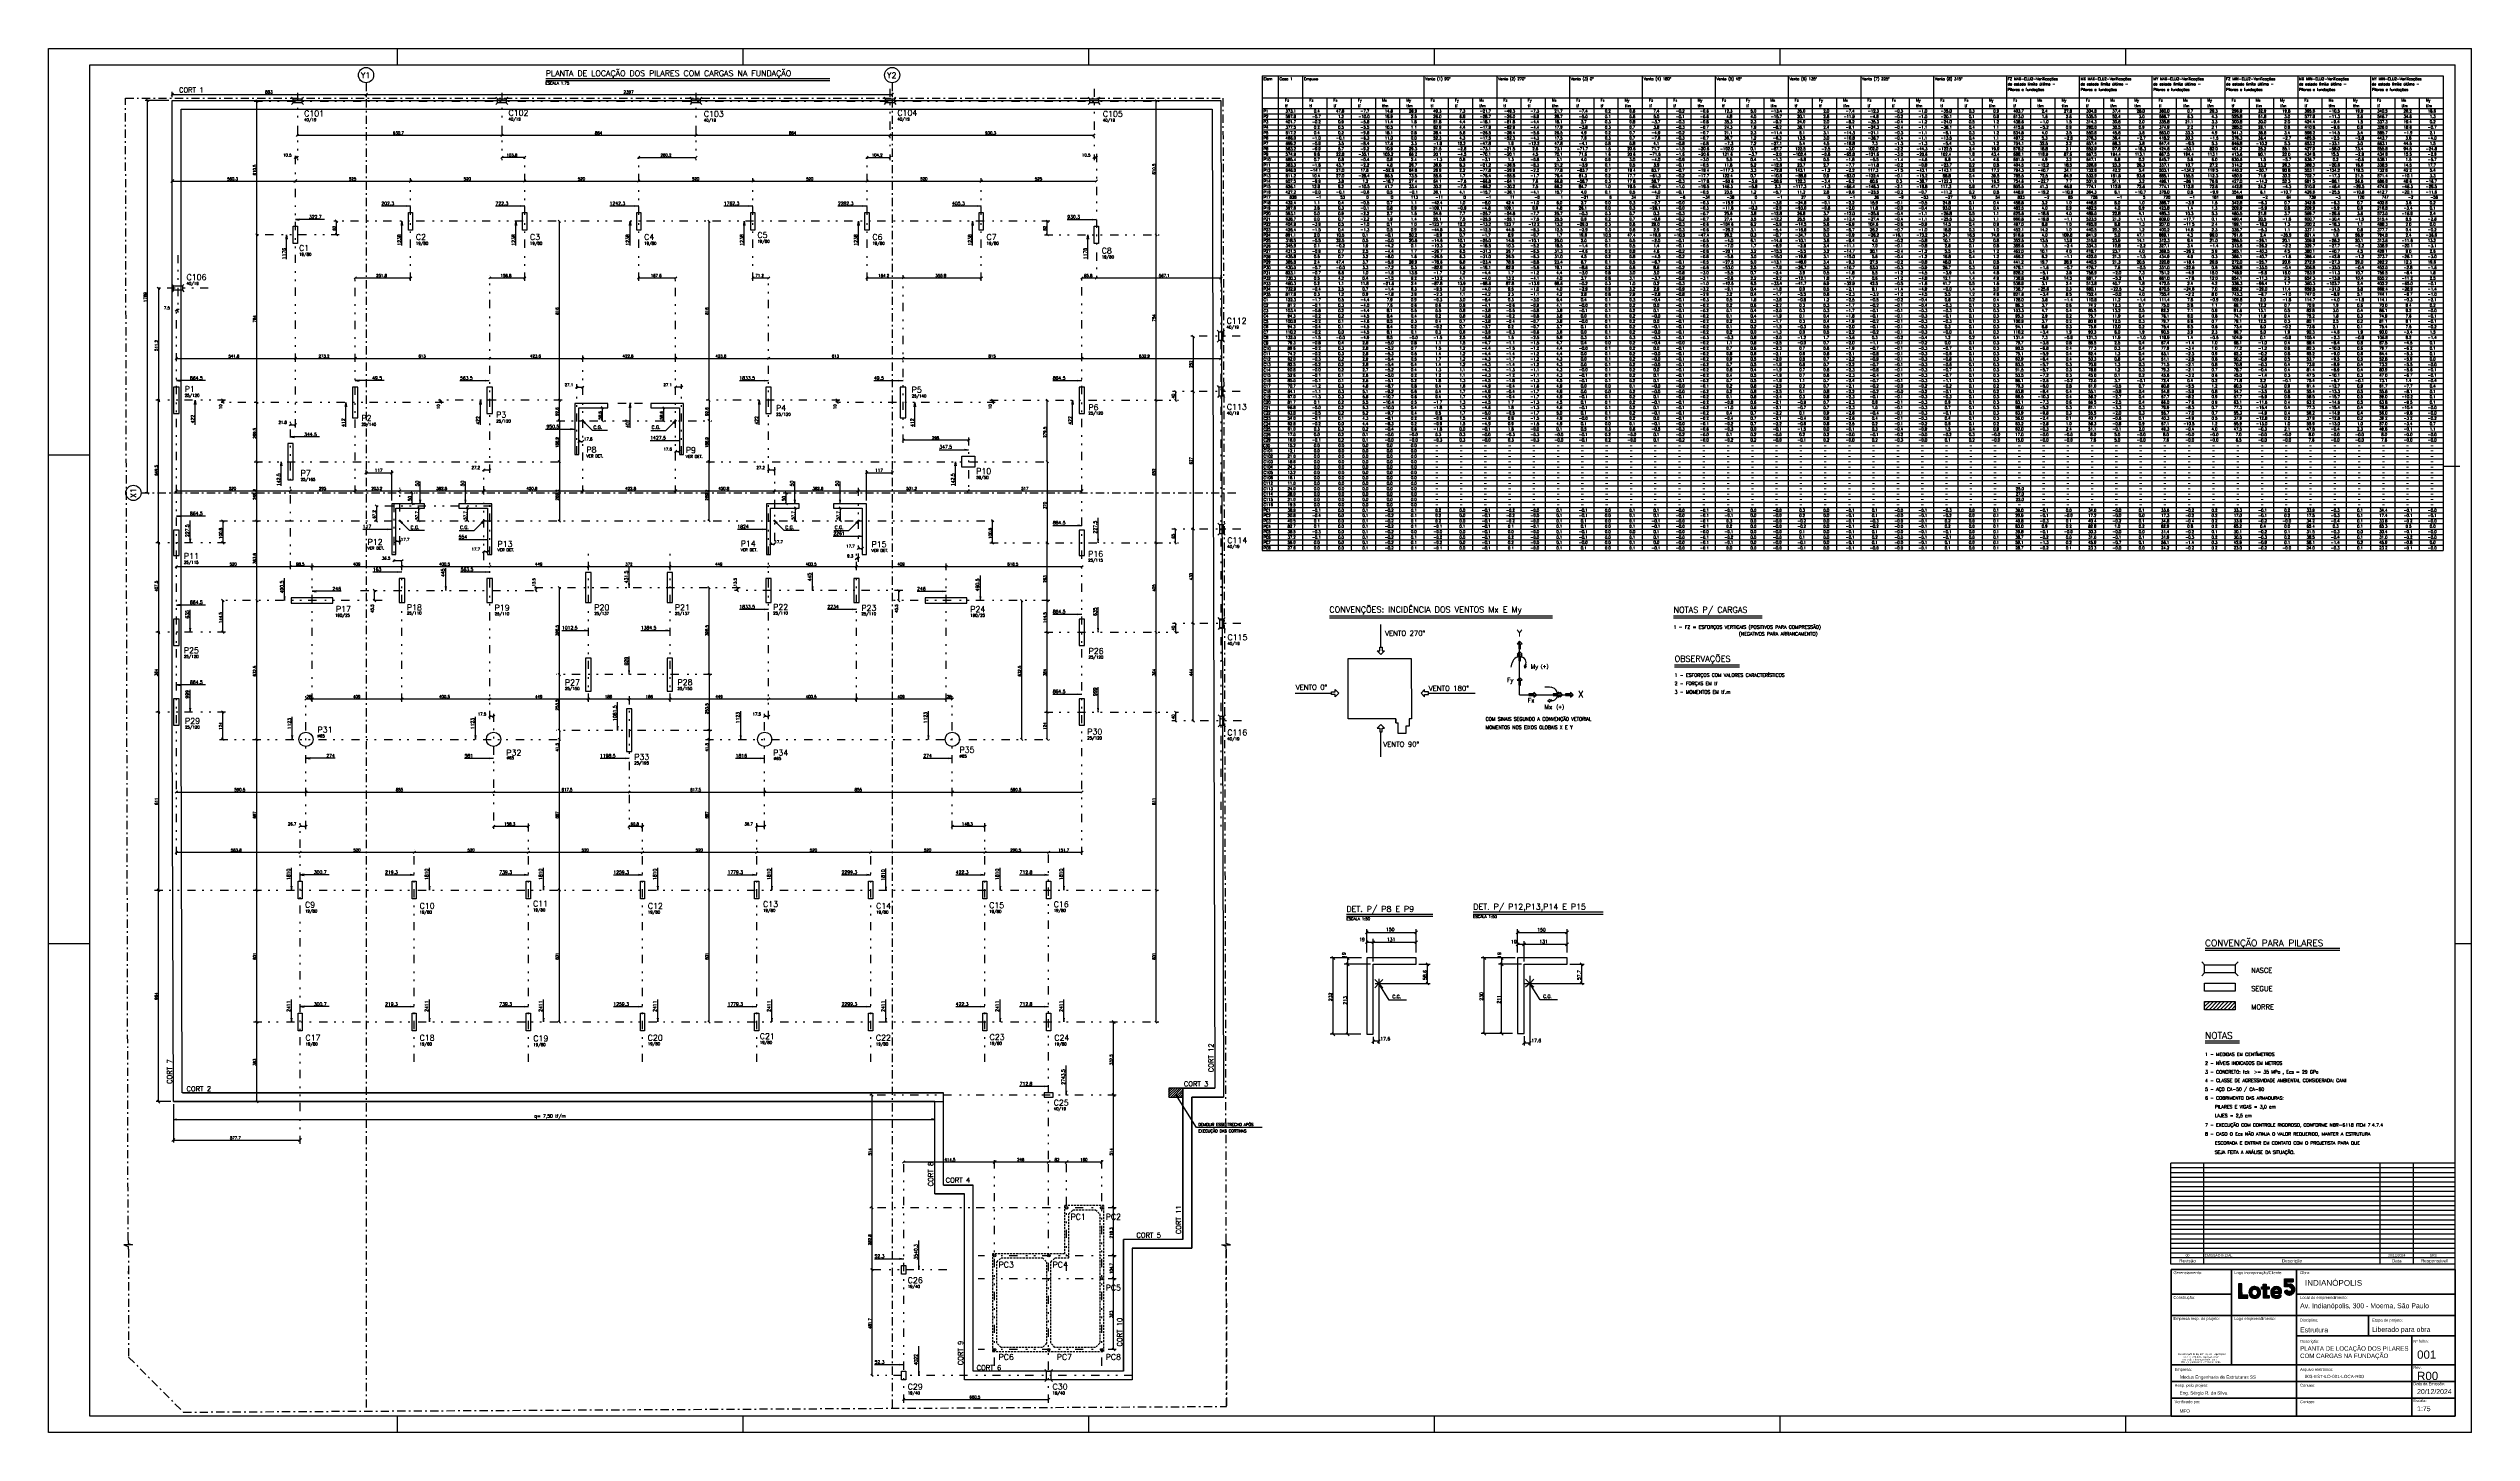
# Model space of a CAD drawing. Extents: x 13140 to 24180, y 0 to 6308.
import ezdxf

# ---------------------------------------------------------------- set-up
doc = ezdxf.new("R2010")
doc.units = 0
doc.header["$LTSCALE"] = 75
doc.header["$MEASUREMENT"] = 0
for name, pattern in [('ESTILO_TQS_0003', [1, 0.5, -0.2, 0.1, -0.2]), ('ESTILO_TQS_0004', [2, 0.5, -0.4, 0.1, -0.4, 0.1, -0.5]), ('HIDDEN2', [0.1875, 0.125, -0.0625])]:
    doc.linetypes.add(name, pattern=pattern)
doc.layers.get('0').update_dxf_attribs({"color": 3, "linetype": 'CONTINUOUS'})
for name, color, linetype in [('20', 2, 'CONTINUOUS'), ('200', 1, 'HIDDEN2'), ('204', 1, 'ESTILO_TQS_0003'), ('205', 1, 'ESTILO_TQS_0004'), ('212', 3, 'CONTINUOUS'), ('213', 3, 'CONTINUOUS'), ('216', 3, 'CONTINUOUS'), ('220', 5, 'CONTINUOUS'), ('221', 1, 'CONTINUOUS'), ('222', 6, 'CONTINUOUS'), ('233', 6, 'CONTINUOUS'), ('238', 2, 'CONTINUOUS'), ('250', 1, 'CONTINUOUS')]:
    doc.layers.add(name, color=color, linetype=linetype)
for name, color, linetype, lineweight in [('A-DETL-THIN', 3, 'CONTINUOUS', 30), ('G-ANNO-TTLB', 6, 'CONTINUOUS', 50), ('G-ANO-TIT', 7, 'CONTINUOUS', 9)]:
    doc.layers.add(name, color=color, linetype=linetype, lineweight=lineweight)
doc.styles.add('Arial_12', font='arial.ttf', dxfattribs={"height": 0.001})
doc.styles.add('Arial_13', font='arial.ttf', dxfattribs={"height": 0.003})
doc.styles.add('Arial_14', font='arial.ttf', dxfattribs={"height": 0.00175})
doc.styles.add('Arial_15', font='arial.ttf', dxfattribs={"height": 0.005})
doc.styles.add('Arial_16', font='arial.ttf', dxfattribs={"height": 0.0035})
doc.styles.add('Arial_17', font='arial.ttf', dxfattribs={"height": 0.0015})
doc.styles.add('Arial_5', font='arial.ttf', dxfattribs={"height": 0.002})
doc.styles.get("Standard").update_dxf_attribs({"font": 'ROMANS.SHX'})

# ---------------------------------------------------------------- blocks, each defined once
blk = doc.blocks.new('LINCOR', base_point=(162860.39586, 45821.60412))
blk.add_lwpolyline([(162860.39586, 45821.60412), (162860.729194, 45821.60412), (162860.89586, 45822.10412), (162860.89586, 45821.10412), (162861.062527, 45821.60412), (162861.39586, 45821.60412)])
blk = doc.blocks.new('_HE7EB4AFAFA-000')
for p, q in [((2705.801091, -3159.649659), (2745.417166, -3120.033584)), ((2705.801091, -3149.043057), (2734.810564, -3120.033584)), ((2705.801091, -3138.436455), (2724.203962, -3120.033584)), ((2705.801091, -3127.829854), (2713.597361, -3120.033584)), ((2716.023768, -3160.033584), (2756.023768, -3120.033584)), ((2726.630369, -3160.033584), (2766.630369, -3120.033584)), ((2737.236971, -3160.033584), (2770.801091, -3126.469464)), ((2747.843573, -3160.033584), (2770.801091, -3137.076066)), ((2758.450175, -3160.033584), (2770.801091, -3147.682668)), ((2769.056776, -3160.033584), (2770.801091, -3158.289269))]:
    blk.add_line(p, q)
blk = doc.blocks.new('lote 5')
at = {"linetype": 'Continuous', "true_color": 0x4554a5}
h = blk.add_hatch(color=175, dxfattribs=at)
h.dxf.hatch_style = 1
h.paths.add_polyline_path([(11, 48), (5.5, 48), (0, 48), (0, 24), (0, 0), (15.5, 0), (31, 0), (31, 5), (31, 9.9), (21.2, 10.2), (11.5, 10.5), (11.2, 29.2)])
h.paths.add_polyline_path([(37.9, 30.8, 0.084936), (35.7, 25.4, 0.054013), (35, 18.7, 0.076254), (36.3, 10.3, 0.121611), (40.1, 4, 0.121091), (46.3, 0.3, 0.075213), (54.8, -1, 0.079274), (63, 0.3, 0.122166), (69.1, 4.1, 0.119298), (72.7, 10.4, 0.073422), (74, 18.9, 0.079741), (72.7, 27.2, 0.113763), (68.8, 33.6, 0.115788), (62.6, 37.5, 0.084778), (54.5, 38.9, 0.027052), (52.7, 38.8, 0.016056), (50.6, 38.5, 0.016045), (48.4, 38.1, 0.026508), (46.7, 37.6, 0.076216), (41.6, 34.8, 0.092554)])
h.paths.add_polyline_path([(50.3, 28.9, -0.127794), (54.5, 30, -0.041315), (55.8, 29.9, -0.029052), (57.3, 29.6, -0.029465), (58.7, 29.1, -0.053017), (59.7, 28.5, -0.174394), (63.1, 23.7, -0.106368), (63.5, 16.8, -0.114375), (61, 10.6, -0.218011), (56.5, 8, -0.062111), (52.1, 8.1, -0.122868), (48.9, 9.4, -0.125878), (46.7, 12, -0.066941), (45.5, 16.1, -0.079418), (45.4, 21.4, -0.106796), (47.1, 25.9, -0.122388)], flags=16)
h = blk.add_hatch(color=175, dxfattribs=at)
h.dxf.hatch_style = 1
h.paths.add_polyline_path([(84.3, -0.7), (103.3, -0.9), (103.3, 8.9), (94.5, 8.9), (94.5, 29.5), (103.5, 29.6), (104.1, 38), (94, 38), (94, 46.6), (83.1, 46.6), (83.1, 38.2), (78, 38.2), (78, 30.3), (84.6, 30.3)])
h = blk.add_hatch(color=175, dxfattribs=at)
h.dxf.hatch_style = 1
h.paths.add_polyline_path([(145.5, 22.7, 0.038669), (145.1, 27.1, 0.075044), (144.1, 30.5, 0.076697), (142.1, 33.4, 0.042002), (138.8, 36.3, 0.103568), (135.5, 37.8, 0.038688), (130.4, 38.6, 0.038727), (125, 38.6, 0.069033), (120.7, 37.6, 0.076395), (115.6, 34.8, 0.090783), (111.9, 30.7, 0.083017), (109.8, 25.2, 0.053063), (109, 18.5, 0.077839), (110.3, 10.2, 0.118578), (114, 4.1, 0.119274), (120.1, 0.3, 0.079352), (128.2, -1, 0.034827), (133.1, -0.7, 0.056094), (137.1, 0.4, 0.06475), (140.3, 2.1, 0.070678), (142.9, 4.6, 0.05252), (144.5, 7.1, 0.188977), (144.6, 8.9, 0.203461), (143.5, 10.3, 0.061382), (140.9, 11.3, 0.028075), (138.8, 11.7, 0.097756), (137.4, 11.6, 0.099528), (136.2, 10.9, 0.029702), (134.7, 9.6, -0.083794), (132.4, 7.9, -0.077181), (129.6, 7.1, -0.07687), (126.7, 7.1, -0.082035), (123.9, 8, -0.102945), (122.4, 9.3, -0.031057), (120.6, 11.9, -0.025111), (119.1, 14.6, -0.415036), (119.6, 15.8, -0.001685), (123.4, 16, -0.005312), (127.7, 16.2, -0.003368), (132.6, 16.3), (145.5, 16.5)])
h.paths.add_polyline_path([(135.6, 22.8, -0.172618), (134.7, 22.3, -0.052233), (132.7, 22.1, -0.004945), (127.7, 22.2, -0.004965), (122.8, 22.4, -0.056436), (120.8, 22.8, -0.196706), (120, 23.4, -0.167259), (119.8, 24.5, -0.166753), (121.7, 28.2, -0.123934), (125.8, 30.5, -0.124843), (130.4, 30.6, -0.170256), (133.9, 28.4, -0.031108), (134.7, 27.2, -0.028485), (135.4, 25.9, -0.029637), (135.9, 24.7, -0.077582), (136, 23.8, -0.175193)], flags=16)
h.paths.add_polyline_path([(172.9, 37.6, 0.143338), (173.6, 36.6, 0.062298), (175, 35.7, -0.052748), (176, 35, -0.029639), (177.2, 34, -0.029212), (178.2, 32.9, -0.041879), (179, 31.7, -0.026096), (179.8, 30.1, -0.101625), (180, 29, -0.101625), (179.8, 27.9, -0.026095), (179, 26.2, -0.071265), (177, 23.6, -0.101562), (174.5, 22.1, -0.11176), (171.9, 21.7, -0.101333), (169.2, 22.4, -0.029919), (168, 23.1, -0.029589), (166.9, 23.9, -0.030964), (166.1, 24.8, -0.091595), (165.7, 25.5, 0.136181), (165.1, 26.2, 0.183723), (164.4, 26.4, 0.06924), (163, 26.1, 0.008384), (160.3, 25.1, 0.02358), (158.4, 24.3, 0.030227), (156.8, 23.3, 0.03105), (155.6, 22.4, 0.166559), (155.2, 21.7, 0.208588), (155.7, 19.5, 0.04086), (158.4, 16.3, 0.042098), (161.9, 13.3, 0.062387), (165.5, 11.4, 0.146494), (176.1, 10.6, 0.142355), (185.5, 15.8, 0.142493), (190.7, 25.1, 0.14685), (189.9, 35.7, 0.073862), (187.8, 39.5, 0.055813), (184.5, 43, 0.054226), (180.3, 45.7, 0.06006), (175.8, 47.4, 0.049988), (174.2, 47.6, 0.271112), (173.5, 47.2, 0.114882), (173.1, 46, 0.007003), (172.8, 42.4, 0.011174), (172.7, 39.1, 0.080533)])
at = {"linetype": 'Continuous', "true_color": 0xadddf7}
h = blk.add_hatch(color=141, dxfattribs=at)
h.dxf.hatch_style = 1
h.paths.add_polyline_path([(185, 54.9), (185, 64.9), (156, 64.9), (156, 37.6), (169.3, 37.6), (169.3, 47.6), (164.2, 47.6), (164.2, 54.9)])
at = {"linetype": 'Continuous'}
for p, q in [((78, 30.3), (78, 38.2)), ((78, 38.2), (83.1, 38.2)), ((84.6, 30.3), (78, 30.3)), ((83, 46.6), (94, 46.6)), ((83.1, 38.2), (83.1, 46.6)), ((84.3, -0.9), (84.6, 30.3)), ((94, 46.6), (94, 38)), ((94, 38), (104.1, 38)), ((103.5, 29.6), (94.5, 29.5)), ((94.5, 29.5), (94.5, 8.9)), ((94.5, 8.9), (103.3, 8.9)), ((103.3, 8.9), (103.3, -0.9)), ((104.1, 38), (103.5, 29.6)), ((156, 37.6), (156, 64.9)), ((156, 64.9), (185, 64.9)), ((169.3, 37.6), (156, 37.6)), ((164.2, 47.6), (164.2, 54.9)), ((164.2, 54.9), (185, 54.9)), ((169.3, 47.6), (164.2, 47.6)), ((169.3, 47.6), (169.3, 37.6)), ((185, 64.9), (185, 54.9)), ((103.3, -0.9), (84.3, -0.7))]:
    blk.add_line(p, q, dxfattribs=at)
blk.add_lwpolyline([(0, 24), (0, 0), (15.5, 0), (31, 0), (31, 5), (31, 9.9), (21.2, 10.2), (11.5, 10.5), (11.2, 29.2), (11, 48), (5.5, 48), (0, 48)], close=True)
for points in [[(46.7, 37.6, 0.076216), (41.6, 34.8, 0.092553), (37.9, 30.8, 0.084937), (35.7, 25.4, 0.054013), (35, 18.7, 0.076254), (36.3, 10.3, 0.12161), (40.1, 4, 0.121091), (46.3, 0.3, 0.075213), (54.8, -1, 0.079274), (63, 0.3, 0.122165), (69.1, 4.1, 0.119298), (72.7, 10.4, 0.073422), (74, 18.9, 0.079741), (72.7, 27.2, 0.113746), (68.8, 33.6, 0.115805), (62.6, 37.5, 0.084778), (54.5, 38.9, 0.027052), (52.7, 38.8, 0.016056), (50.6, 38.5, 0.016045), (48.4, 38.1, 0.026508)], [(59.7, 28.5, -0.174394), (63.1, 23.7, -0.106368), (63.5, 16.8, -0.114376), (61, 10.6, -0.218011), (56.5, 8, -0.062111), (52.1, 8.1, -0.122867), (48.9, 9.4, -0.125878), (46.7, 12, -0.066936), (45.5, 16.1, -0.079422), (45.4, 21.4, -0.106796), (47.1, 25.9, -0.122396), (50.3, 28.9, -0.127791), (54.5, 30, -0.041309), (55.8, 29.9, -0.029057), (57.3, 29.6, -0.02946), (58.7, 29.1, -0.053017)], [(120.7, 37.6, 0.076392), (115.6, 34.8, 0.090789), (111.9, 30.7, 0.083014), (109.8, 25.2, 0.053063), (109, 18.5, 0.077839), (110.3, 10.2, 0.118577), (114, 4.1, 0.119274), (120.1, 0.3, 0.079352), (128.2, -1, 0.034827), (133.1, -0.7, 0.056094), (137.1, 0.4, 0.06475), (140.3, 2.1, 0.070679), (142.9, 4.6, 0.052519), (144.5, 7.1, 0.188977), (144.6, 8.9, 0.203461), (143.5, 10.3, 0.061383), (140.9, 11.3, 0.028074), (138.8, 11.7, 0.097756), (137.4, 11.6, 0.099528), (136.2, 10.9, 0.029702), (134.7, 9.6, -0.083794), (132.4, 7.9, -0.077181), (129.6, 7.1, -0.076871), (126.7, 7.1, -0.082035), (123.9, 8, -0.102944), (122.4, 9.3, -0.031057), (120.6, 11.9, -0.025111), (119.1, 14.6, -0.317534), (119.3, 15.7, -0.184471), (119.8, 15.8, -0.00161), (123.4, 16, -0.005312), (127.7, 16.2, -0.003368), (132.6, 16.3), (145.5, 16.5), (145.5, 22.7, 0.038669), (145.1, 27.1, 0.075045), (144.1, 30.5, 0.076697), (142.1, 33.4, 0.042002), (138.8, 36.3, 0.103568), (135.5, 37.8, 0.038694), (130.4, 38.6, 0.038721), (125, 38.6, 0.069033)], [(133.9, 28.4, -0.031108), (134.7, 27.2, -0.028484), (135.4, 25.9, -0.029638), (135.9, 24.7, -0.077582), (136, 23.8, -0.175194), (135.6, 22.8, -0.172618), (134.7, 22.3, -0.052233), (132.7, 22.1, -0.004945), (127.7, 22.2, -0.004965), (122.8, 22.4, -0.056436), (120.8, 22.8, -0.196706), (120, 23.4, -0.167259), (119.8, 24.5, -0.166753), (121.7, 28.2, -0.123934), (125.8, 30.5, -0.124843), (130.4, 30.6, -0.170257)], [(172.8, 42.4, 0.011176), (172.7, 39.1, 0.080533), (172.9, 37.6, 0.143338), (173.6, 36.6, 0.062298), (175, 35.7, -0.052748), (176, 35, -0.029614), (177.2, 34, -0.029236), (178.2, 32.9, -0.041879), (179, 31.7, -0.026096), (179.8, 30.1, -0.101625), (180, 29, -0.101625), (179.8, 27.9, -0.026096), (179, 26.2, -0.071264), (177, 23.6, -0.101562), (174.5, 22.1, -0.11176), (171.9, 21.7, -0.101332), (169.2, 22.4, -0.029919), (168, 23.1, -0.029589), (166.9, 23.9, -0.030964), (166.1, 24.8, -0.091595), (165.7, 25.5, 0.136181), (165.1, 26.2, 0.183723), (164.4, 26.4, 0.06924), (163, 26.1, 0.008384), (160.3, 25.1, 0.023581), (158.4, 24.3, 0.030227), (156.8, 23.3, 0.03105), (155.6, 22.4, 0.166559), (155.2, 21.7, 0.208588), (155.7, 19.5, 0.04086), (158.4, 16.3, 0.042098), (161.9, 13.3, 0.062386), (165.5, 11.4, 0.146494), (176.1, 10.6, 0.142355), (185.5, 15.8, 0.142493), (190.7, 25.1, 0.14685), (189.9, 35.7, 0.073863), (187.8, 39.5, 0.055813), (184.5, 43, 0.054226), (180.3, 45.7, 0.06006), (175.8, 47.4, 0.049987), (174.2, 47.6, 0.271111), (173.5, 47.2, 0.114883), (173.1, 46, 0.007002)]]:
    blk.add_lwpolyline(points, format="xyb", close=True)

msp = doc.modelspace()

# ---------------------------------------------------------------- linework, layer by layer
for p, q in [((13140, 6308), (24180, 6308)), ((13140, 0), (13140, 6308)), ((14730, 6233), (14730, 6308)), ((16305, 6233), (16305, 6308)), ((17880, 6233), (17880, 6308)), ((19455, 6233), (19455, 6308)), ((21030, 6233), (21030, 6308)), ((22605, 6233), (22605, 6308)), ((24180, 0), (24180, 6308)), ((18670, 6182), (24051, 6182)), ((18670, 6182), (18670, 4019)), ((18670, 6083), (24051, 6083)), ((18743, 6182), (18743, 4019)), ((18854, 6182), (18854, 6083)), ((18854, 6083), (18854, 4019)), ((18964, 6083), (18964, 4019)), ((19075, 6083), (19075, 4019)), ((19186, 6083), (19186, 4019)), ((19296, 6083), (19296, 4019)), ((19407, 6182), (19407, 6083)), ((19407, 6083), (19407, 4019)), ((19517, 6083), (19517, 4019)), ((19628, 6083), (19628, 4019)), ((19739, 6182), (19739, 6083)), ((19739, 6083), (19739, 4019)), ((19849, 6083), (19849, 4019)), ((19960, 6083), (19960, 4019)), ((20070, 6182), (20070, 6083)), ((20070, 6083), (20070, 4019)), ((20181, 6083), (20181, 4019)), ((20291, 6083), (20291, 4019)), ((20402, 6182), (20402, 6083)), ((20402, 6083), (20402, 4019)), ((20513, 6083), (20513, 4019)), ((20623, 6083), (20623, 4019)), ((20734, 6182), (20734, 6083)), ((20734, 6083), (20734, 4019)), ((20844, 6083), (20844, 4019)), ((20955, 6083), (20955, 4019)), ((21066, 6182), (21066, 6083)), ((21066, 6083), (21066, 4019)), ((21176, 6083), (21176, 4019)), ((21287, 6083), (21287, 4019)), ((21397, 6182), (21397, 6083)), ((21397, 6083), (21397, 4019)), ((21508, 6083), (21508, 4019)), ((21618, 6083), (21618, 4019)), ((21729, 6182), (21729, 6083)), ((21729, 6083), (21729, 4019)), ((21840, 6083), (21840, 4019)), ((21950, 6083), (21950, 4019)), ((22061, 6182), (22061, 6083)), ((22061, 6083), (22061, 4019)), ((22171, 6083), (22171, 4019)), ((22282, 6083), (22282, 4019)), ((22393, 6182), (22393, 6083)), ((22393, 6083), (22393, 4019)), ((22503, 6083), (22503, 4019)), ((22614, 6083), (22614, 4019)), ((22724, 6182), (22724, 6083)), ((22724, 6083), (22724, 4019)), ((22835, 6083), (22835, 4019)), ((22946, 6083), (22946, 4019)), ((23056, 6182), (23056, 6083)), ((23056, 6083), (23056, 4019)), ((23167, 6083), (23167, 4019)), ((23277, 6083), (23277, 4019)), ((23388, 6182), (23388, 6083)), ((23388, 6083), (23388, 4019)), ((23498, 6083), (23498, 4019)), ((23609, 6083), (23609, 4019)), ((23720, 6182), (23720, 6083)), ((23720, 6083), (23720, 4019)), ((23830, 6083), (23830, 4019)), ((23941, 6083), (23941, 4019)), ((24051, 6182), (24051, 6083)), ((24051, 6083), (24051, 4019)), ((18670, 6034), (24051, 6034)), ((13140, 4455), (13328, 4455)), ((24051, 4404), (24126, 4404)), ((18670, 4019), (24051, 4019)), ((19211, 3579), (19211, 3683)), ((19211, 3546), (19194, 3563)), ((19194, 3563), (19206, 3563)), ((19206, 3563), (19206, 3579)), ((19206, 3579), (19217, 3579)), ((19228, 3563), (19211, 3546)), ((19217, 3579), (19217, 3563)), ((19217, 3563), (19228, 3563)), ((18820, 3369), (18986, 3369)), ((18986, 3375), (19003, 3375)), ((18986, 3363), (18986, 3375)), ((19003, 3363), (18986, 3363)), ((19003, 3375), (19003, 3386)), ((19003, 3386), (19019, 3369)), ((19019, 3369), (19003, 3352)), ((19003, 3352), (19003, 3363)), ((19410, 3386), (19394, 3369)), ((19394, 3369), (19410, 3352)), ((19410, 3375), (19410, 3386)), ((19427, 3375), (19410, 3375)), ((19410, 3352), (19410, 3363)), ((19410, 3363), (19427, 3363)), ((19427, 3363), (19427, 3375)), ((19427, 3369), (19640, 3369)), ((19211, 3227), (19194, 3210)), ((19194, 3210), (19206, 3210)), ((19206, 3210), (19206, 3194)), ((19228, 3210), (19211, 3227)), ((19217, 3194), (19217, 3210)), ((19217, 3210), (19228, 3210)), ((19279, 3234), (19289, 3234)), ((19289, 3186), (19289, 3234)), ((19206, 3194), (19217, 3194)), ((19211, 3079), (19211, 3194)), ((13140, 2228), (13328, 2228)), ((24105, 2228), (24180, 2228)), ((24180, 0), (13140, 0)), ((14730, 0), (14730, 75)), ((16305, 0), (16305, 75)), ((17880, 0), (17880, 75)), ((19455, 0), (19455, 75)), ((21030, 0), (21030, 75))]:
    msp.add_line(p, q)
for points in [[(19279, 3234), (19279, 3253), (19062, 3253), (19061, 3527), (19349, 3527), (19350, 3253), (19340, 3253), (19340, 3219), (19325, 3219), (19325, 3187), (19325, 3186), (19289, 3186), (19289, 3186)], [(22605, 0), (22605, 75)]]:
    msp.add_lwpolyline(points)
at = {"layer": '20'}
for centre in [(17779, 1024), (17939, 1024), (17451, 806), (17698, 806), (17939, 701), (17451, 378), (17697, 378), (17939, 378)]:
    msp.add_circle(centre, 5.5, dxfattribs=at)
at = {"layer": '200'}
for points in [[(17442, 369), (17949, 369), (17949, 1034), (17770, 1034), (17770, 815), (17442, 815), (17442, 369)], [(17911, 1015), (17930, 996), (17930, 407), (17911, 388), (17726, 388), (17707, 407), (17707, 777), (17726, 796), (17789, 796), (17789, 996), (17808, 1015), (17911, 1015)], [(17688, 407), (17669, 388), (17480, 388), (17461, 407), (17461, 777), (17480, 796), (17669, 796), (17688, 777), (17688, 407)]]:
    msp.add_lwpolyline(points, dxfattribs=at)
at = {"layer": '204'}
for p, q in [((14587, 6151), (14587, 97)), ((16984, 6151), (16984, 110)), ((15847, 4689), (15726, 4689)), ((13562, 4282), (18552, 4282)), ((13504, 725), (13504, 736)), ((13504, 725), (13504, 736))]:
    msp.add_line(p, q, dxfattribs=at)
for points in [[(13503, 875), (13491, 6081), (18491, 6081), (18505, 875)], [(13504, 835), (13505, 344), (13754, 93), (18508, 119), (18506, 835), (18508, 119)], [(13504, 835), (13505, 344), (13754, 93), (18508, 119), (18506, 835), (18508, 119)]]:
    msp.add_lwpolyline(points, dxfattribs=at)
at = {"layer": '205'}
for p, q in [((14275, 6105), (14275, 5798)), ((15206, 6105), (15206, 5798)), ((16090, 6105), (16090, 5798)), ((16974, 6124), (16974, 5798)), ((17904, 6124), (17904, 5798)), ((14078, 6068), (18200, 6068)), ((14265, 4580), (14265, 5824)), ((15310, 5249), (15310, 5826)), ((15830, 5249), (15830, 5825)), ((16870, 5249), (16870, 5830)), ((17915, 5827), (17915, 5249)), ((14790, 5249), (14790, 5716)), ((16350, 5249), (16350, 5716)), ((17390, 5249), (17390, 5716)), ((14465, 5458), (14077, 5458)), ((17703, 5520), (14436, 5520)), ((17678, 5458), (18200, 5458)), ((13730, 5366), (13730, 5103)), ((13868, 5215), (13629, 5215)), ((14538, 4279), (14538, 5275)), ((15151, 4374), (15151, 5275)), ((15997, 4279), (15997, 5275)), ((16421, 4374), (16421, 5275)), ((17034, 4510), (17034, 5275)), ((17849, 2632), (17849, 5275)), ((18482, 5275), (18482, 2736)), ((13723, 2632), (13723, 5131)), ((18570, 4996), (18343, 4996)), ((15574, 4279), (15574, 4908)), ((15547, 4457), (15547, 4777)), ((16024, 4457), (16024, 4777)), ((13947, 4704), (13629, 4704)), ((14940, 4694), (13921, 4694)), ((15480, 4704), (14914, 4704)), ((16746, 4704), (16137, 4704)), ((17454, 4694), (16721, 4694)), ((17429, 4704), (18288, 4704)), ((18570, 4744), (18262, 4744)), ((14243, 3934), (14243, 4606)), ((15455, 4611), (16162, 4611)), ((17332, 4535), (17332, 4279)), ((14077, 4424), (15478, 4424)), ((16137, 4424), (17703, 4424)), ((15124, 3975), (15124, 4400)), ((16448, 4400), (16448, 4036)), ((15160, 4222), (14621, 4222)), ((14714, 4232), (14714, 3961)), ((14741, 4047), (14741, 4305)), ((15151, 3251), (15151, 4232)), ((16421, 3251), (16421, 4232)), ((16831, 3968), (16831, 4305)), ((13919, 4155), (17454, 4155)), ((18572, 4117), (18259, 4117)), ((13947, 4054), (13629, 4054)), ((14750, 3330), (14750, 3987)), ((15600, 3330), (15600, 4005)), ((15972, 3330), (15972, 4005)), ((16821, 3330), (16821, 4014)), ((17429, 4054), (18288, 4054)), ((14341, 3330), (14341, 3960)), ((17230, 3330), (17230, 3960)), ((14661, 3791), (13923, 3791)), ((14562, 3837), (15375, 3837)), ((16292, 3850), (15345, 3850)), ((17032, 3837), (16266, 3837)), ((17703, 3791), (16968, 3791)), ((13947, 3647), (13629, 3647)), ((17678, 3647), (18288, 3647)), ((18573, 3687), (18262, 3687)), ((16162, 3454), (15455, 3454)), ((14313, 2750), (14313, 3356)), ((15786, 3356), (15786, 2750)), ((17258, 2750), (17258, 3356)), ((13947, 3283), (13629, 3283)), ((15168, 3276), (15168, 2750)), ((16403, 2750), (16403, 3280)), ((17678, 3283), (18288, 3283)), ((18575, 3243), (18259, 3243)), ((13920, 3159), (15480, 3159)), ((16162, 3200), (15455, 3200)), ((16133, 3159), (17703, 3159)), ((14287, 1315), (14287, 2777)), ((15327, 1689), (15327, 2775)), ((15847, 1689), (15847, 2778)), ((16367, 1689), (16367, 2778)), ((17407, 1689), (17407, 2779)), ((14807, 1689), (14807, 2657)), ((16887, 1689), (16887, 2657)), ((17697, 1246), (17697, 2657)), ((13623, 2472), (18200, 2472)), ((14074, 1871), (18200, 1871)), ((18004, 1538), (16882, 1538)), ((17037, 136), (17037, 1251)), ((17451, 304), (17451, 1251)), ((17697, 136), (17697, 1272)), ((17779, 737), (17779, 1251)), ((17939, 304), (17939, 1251)), ((18005, 1024), (16882, 1024)), ((18005, 806), (17376, 806)), ((17233, 742), (16882, 742)), ((18005, 701), (17376, 701)), ((18005, 378), (17376, 378)), ((18078, 260), (16882, 260))]:
    msp.add_line(p, q, dxfattribs=at)
at = {"layer": '212'}
for points in [[(14283, 5530), (14265, 5528), (14283, 5525)], [(14771, 5592), (14790, 5590), (14771, 5587)], [(15291, 5592), (15310, 5590), (15291, 5587)], [(15811, 5592), (15830, 5590), (15811, 5587)], [(16331, 5592), (16350, 5590), (16331, 5587)], [(16851, 5592), (16870, 5590), (16851, 5587)], [(17371, 5592), (17390, 5590), (17371, 5587)], [(17896, 5530), (17915, 5528), (17896, 5525)], [(14223, 5439), (14225, 5458), (14228, 5439)], [(14748, 5501), (14750, 5520), (14753, 5501)], [(15268, 5501), (15270, 5520), (15273, 5501)], [(15788, 5501), (15790, 5520), (15793, 5501)], [(16308, 5501), (16310, 5520), (16313, 5501)], [(16828, 5501), (16830, 5520), (16833, 5501)], [(17348, 5501), (17350, 5520), (17353, 5501)], [(17873, 5439), (17875, 5458), (17878, 5439)], [(13741, 4796), (13723, 4794), (13741, 4791)], [(14556, 4796), (14538, 4794), (14556, 4791)], [(15129, 4796), (15148, 4794), (15129, 4791)], [(16402, 4796), (16421, 4794), (16402, 4791)], [(17015, 4796), (17034, 4794), (17015, 4791)], [(17830, 4796), (17849, 4794), (17830, 4791)], [(13806, 4685), (13809, 4704), (13811, 4685)], [(14493, 4675), (14495, 4694), (14498, 4675)], [(15106, 4685), (15108, 4704), (15111, 4685)], [(15787, 4670), (15790, 4689), (15792, 4670)], [(16376, 4685), (16378, 4704), (16381, 4685)], [(17085, 4675), (17087, 4694), (17090, 4675)], [(17804, 4685), (17806, 4704), (17809, 4685)], [(14261, 4539), (14243, 4537), (14261, 4534)], [(15519, 4575), (15538, 4573), (15519, 4570)], [(14198, 4406), (14200, 4424), (14203, 4406)], [(15996, 4523), (16015, 4521), (15996, 4519)], [(17270, 4406), (17272, 4424), (17275, 4406)], [(17313, 4482), (17332, 4479), (17313, 4477)], [(14831, 4250), (14834, 4232), (14836, 4250)], [(15037, 4250), (15040, 4232), (15042, 4250)], [(16538, 4250), (16541, 4232), (16543, 4250)], [(16744, 4250), (16747, 4232), (16749, 4250)], [(13741, 4178), (13723, 4176), (13741, 4174)], [(14686, 4119), (14704, 4117), (14686, 4114)], [(16393, 4119), (16411, 4117), (16393, 4114)], [(16830, 4088), (16848, 4085), (16830, 4083)], [(17830, 4136), (17849, 4134), (17830, 4132)], [(13783, 4073), (13785, 4054), (13788, 4073)], [(15123, 4071), (15141, 4069), (15123, 4067)], [(17920, 4073), (17922, 4054), (17924, 4073)], [(14732, 3924), (14750, 3922), (14732, 3919)], [(15132, 3924), (15151, 3922), (15132, 3919)], [(15783, 3869), (15786, 3850), (15788, 3869)], [(13741, 3773), (13723, 3771), (13741, 3769)], [(14214, 3810), (14216, 3791), (14219, 3810)], [(14360, 3836), (14341, 3834), (14360, 3831)], [(14948, 3855), (14951, 3837), (14953, 3855)], [(16402, 3754), (16421, 3752), (16402, 3749)], [(16619, 3855), (16621, 3837), (16624, 3855)], [(16803, 3754), (16821, 3752), (16803, 3749)], [(17212, 3836), (17230, 3834), (17212, 3831)], [(17384, 3810), (17386, 3791), (17388, 3810)], [(13783, 3665), (13785, 3647), (13788, 3665)], [(15581, 3658), (15600, 3655), (15581, 3653)], [(15953, 3658), (15972, 3655), (15953, 3653)], [(17830, 3731), (17849, 3729), (17830, 3727)], [(17920, 3665), (17922, 3647), (17924, 3665)], [(15783, 3472), (15786, 3454), (15788, 3472)], [(13741, 3409), (13723, 3407), (13741, 3405)], [(17830, 3367), (17849, 3365), (17830, 3363)], [(13783, 3301), (13785, 3283), (13788, 3301)], [(15731, 3219), (15733, 3200), (15736, 3219)], [(17920, 3301), (17922, 3283), (17924, 3301)], [(14248, 3177), (14251, 3159), (14253, 3177)], [(15083, 3177), (15086, 3159), (15088, 3177)], [(16292, 3177), (16294, 3159), (16296, 3177)], [(17147, 3177), (17149, 3159), (17151, 3177)], [(14332, 3075), (14313, 3073), (14332, 3070)], [(15150, 3075), (15168, 3073), (15150, 3070)], [(15767, 3075), (15786, 3073), (15767, 3070)], [(16385, 3075), (16403, 3073), (16385, 3070)], [(17240, 3075), (17258, 3073), (17240, 3070)], [(14305, 2544), (14287, 2542), (14305, 2539)], [(14788, 2544), (14807, 2542), (14788, 2539)], [(15308, 2544), (15327, 2542), (15308, 2539)], [(15828, 2544), (15847, 2542), (15828, 2539)], [(16348, 2544), (16367, 2542), (16348, 2539)], [(16868, 2544), (16887, 2542), (16868, 2539)], [(17388, 2544), (17407, 2542), (17388, 2539)], [(17679, 2544), (17697, 2542), (17679, 2539)], [(14245, 2490), (14247, 2472), (14250, 2490)], [(14874, 2490), (14876, 2472), (14879, 2490)], [(15394, 2490), (15396, 2472), (15399, 2490)], [(15914, 2490), (15916, 2472), (15919, 2490)], [(16434, 2490), (16436, 2472), (16439, 2490)], [(16954, 2487), (16956, 2469), (16959, 2487)], [(17474, 2490), (17476, 2472), (17479, 2490)], [(17764, 2490), (17767, 2472), (17769, 2490)], [(14245, 1889), (14247, 1871), (14250, 1889)], [(14305, 1943), (14287, 1941), (14305, 1938)], [(14788, 1943), (14807, 1941), (14788, 1938)], [(14874, 1889), (14876, 1871), (14879, 1889)], [(15308, 1943), (15327, 1941), (15308, 1938)], [(15394, 1889), (15396, 1871), (15399, 1889)], [(15828, 1943), (15847, 1941), (15828, 1938)], [(15914, 1889), (15916, 1871), (15919, 1889)], [(16348, 1943), (16367, 1941), (16348, 1938)], [(16434, 1889), (16436, 1871), (16439, 1889)], [(16868, 1943), (16887, 1941), (16868, 1938)], [(16954, 1889), (16956, 1871), (16959, 1889)], [(17388, 1943), (17407, 1941), (17388, 1938)], [(17474, 1889), (17476, 1871), (17479, 1889)], [(17679, 1943), (17697, 1941), (17679, 1938)], [(17764, 1889), (17767, 1871), (17769, 1889)], [(17679, 1580), (17697, 1578), (17679, 1575)], [(17775, 1557), (17777, 1538), (17780, 1557)], [(17018, 794), (17037, 792), (17018, 789)], [(17104, 760), (17106, 742), (17109, 760)], [(17018, 312), (17037, 310), (17018, 307)], [(17104, 278), (17106, 260), (17109, 278)]]:
    msp.add_lwpolyline(points, dxfattribs=at)
at = {"layer": '216'}
for p, q in [((13598, 6066), (13587, 6076)), ((13699, 6093), (13710, 6103)), ((14095, 6063), (14085, 6074)), ((14582, 6093), (14593, 6103)), ((14582, 6093), (14593, 6103)), ((16979, 6093), (16990, 6103)), ((18192, 6063), (18182, 6074)), ((14270, 5907), (14280, 5918)), ((15201, 5907), (15211, 5918)), ((16085, 5907), (16095, 5918)), ((16969, 5907), (16979, 5918)), ((17899, 5907), (17909, 5918)), ((14259, 5806), (14270, 5816)), ((14270, 5806), (14280, 5816)), ((15211, 5816), (15201, 5806)), ((15315, 5816), (15304, 5806)), ((15824, 5806), (15835, 5816)), ((16085, 5806), (16095, 5816)), ((16864, 5806), (16875, 5816)), ((16969, 5806), (16979, 5816)), ((17909, 5816), (17899, 5806)), ((17920, 5816), (17909, 5806)), ((13698, 5697), (13711, 5710)), ((14258, 5697), (14271, 5710)), ((14784, 5698), (14795, 5709)), ((15304, 5698), (15315, 5709)), ((15824, 5698), (15835, 5709)), ((16344, 5698), (16355, 5709)), ((16864, 5698), (16875, 5709)), ((17384, 5698), (17395, 5709)), ((17909, 5698), (17920, 5709)), ((14458, 5515), (14447, 5525)), ((15473, 5515), (15462, 5525)), ((16155, 5515), (16144, 5525)), ((17696, 5515), (17685, 5525)), ((14095, 5453), (14085, 5463)), ((14458, 5453), (14447, 5463)), ((17696, 5453), (17685, 5463)), ((18192, 5453), (18182, 5463)), ((13636, 5220), (13647, 5210)), ((14533, 5257), (14543, 5267)), ((14784, 5257), (14795, 5267)), ((15146, 5257), (15156, 5267)), ((15304, 5257), (15315, 5267)), ((15824, 5257), (15835, 5267)), ((15992, 5257), (16003, 5267)), ((16344, 5257), (16355, 5267)), ((16416, 5257), (16426, 5267)), ((16864, 5257), (16875, 5267)), ((17029, 5257), (17039, 5267)), ((17384, 5257), (17395, 5267)), ((17844, 5257), (17854, 5267)), ((17909, 5257), (17920, 5267)), ((18476, 5257), (18487, 5267)), ((13728, 5121), (13717, 5110)), ((13736, 5121), (13725, 5110)), ((18350, 5001), (18361, 4991)), ((13718, 4890), (13728, 4900)), ((14259, 4890), (14270, 4900)), ((14533, 4890), (14543, 4900)), ((15146, 4890), (15156, 4900)), ((15569, 4890), (15580, 4900)), ((15992, 4890), (16003, 4900)), ((16416, 4890), (16426, 4900)), ((17029, 4890), (17039, 4900)), ((17844, 4890), (17854, 4900)), ((18476, 4890), (18487, 4900)), ((15542, 4759), (15553, 4769)), ((15569, 4759), (15580, 4769)), ((16003, 4769), (15992, 4759)), ((16030, 4769), (16019, 4759)), ((18270, 4749), (18280, 4739)), ((18350, 4749), (18361, 4739)), ((13636, 4709), (13647, 4699)), ((13940, 4699), (13929, 4709)), ((13940, 4689), (13929, 4699)), ((14095, 4689), (14085, 4699)), ((14932, 4699), (14922, 4709)), ((14932, 4689), (14922, 4699)), ((15473, 4699), (15462, 4709)), ((15669, 4665), (15659, 4675)), ((15949, 4665), (15939, 4675)), ((16155, 4699), (16144, 4709)), ((16739, 4699), (16728, 4709)), ((16739, 4689), (16728, 4699)), ((17436, 4709), (17447, 4699)), ((17436, 4699), (17447, 4689)), ((17696, 4699), (17685, 4709)), ((18192, 4699), (18182, 4709)), ((18270, 4709), (18280, 4699)), ((14238, 4587), (14248, 4598)), ((14259, 4587), (14270, 4598)), ((15462, 4617), (15473, 4606)), ((15669, 4606), (15659, 4617)), ((15949, 4606), (15939, 4617)), ((16144, 4617), (16155, 4606)), ((17039, 4528), (17029, 4517)), ((17337, 4528), (17327, 4517)), ((14095, 4419), (14085, 4430)), ((15462, 4430), (15473, 4419)), ((15552, 4512), (15562, 4522)), ((15569, 4512), (15580, 4522)), ((15992, 4466), (16003, 4477)), ((16010, 4466), (16020, 4477)), ((16155, 4419), (16144, 4430)), ((17685, 4430), (17696, 4419)), ((14582, 4369), (14593, 4380)), ((14699, 4369), (14710, 4380)), ((15118, 4382), (15129, 4392)), ((15146, 4382), (15156, 4392)), ((16416, 4382), (16426, 4392)), ((16443, 4382), (16453, 4392)), ((16862, 4369), (16873, 4380)), ((16979, 4369), (16990, 4380)), ((13598, 4277), (13587, 4287)), ((13717, 4286), (13728, 4297)), ((14238, 4286), (14248, 4297)), ((14533, 4286), (14543, 4297)), ((14629, 4228), (14639, 4217)), ((14736, 4286), (14746, 4297)), ((14802, 4277), (14792, 4287)), ((14802, 4227), (14792, 4237)), ((14834, 4208), (14823, 4218)), ((15055, 4208), (15044, 4218)), ((15118, 4286), (15129, 4297)), ((15569, 4286), (15580, 4297)), ((15992, 4286), (16003, 4297)), ((16443, 4286), (16453, 4297)), ((16507, 4277), (16496, 4287)), ((16507, 4227), (16496, 4237)), ((16549, 4208), (16539, 4218)), ((16754, 4208), (16743, 4218)), ((16825, 4286), (16836, 4297)), ((17327, 4286), (17337, 4297)), ((17844, 4286), (17854, 4297)), ((13929, 4160), (13940, 4150)), ((14095, 4150), (14085, 4160)), ((14629, 4160), (14639, 4150)), ((14834, 4150), (14823, 4160)), ((15055, 4150), (15044, 4160)), ((15462, 4160), (15473, 4150)), ((16155, 4150), (16144, 4160)), ((16549, 4150), (16539, 4160)), ((16754, 4150), (16743, 4160)), ((17447, 4150), (17436, 4160)), ((17447, 4150), (17436, 4160)), ((18280, 4112), (18270, 4122)), ((18361, 4112), (18350, 4122)), ((13636, 4060), (13647, 4049)), ((13929, 4060), (13940, 4049)), ((14709, 3969), (14719, 3979)), ((14729, 4065), (14718, 4054)), ((14746, 4065), (14736, 4054)), ((14745, 3969), (14756, 3979)), ((15118, 4010), (15129, 4020)), ((15136, 4010), (15147, 4020)), ((16436, 4054), (16425, 4044)), ((16443, 4044), (16453, 4054)), ((16816, 3979), (16827, 3989)), ((16825, 4024), (16836, 4035)), ((16825, 3979), (16836, 3989)), ((16843, 4024), (16854, 4035)), ((17447, 4049), (17436, 4060)), ((17447, 4049), (17436, 4060)), ((17685, 4060), (17696, 4049)), ((18192, 4049), (18182, 4060)), ((18280, 4049), (18270, 4060)), ((13718, 3942), (13728, 3952)), ((14238, 3942), (14248, 3952)), ((14336, 3942), (14347, 3952)), ((14745, 3942), (14756, 3952)), ((15146, 3942), (15156, 3952)), ((15595, 3942), (15605, 3952)), ((15967, 3942), (15977, 3952)), ((16416, 3942), (16426, 3952)), ((16816, 3942), (16827, 3952)), ((17225, 3942), (17236, 3952)), ((17844, 3942), (17854, 3952)), ((13940, 3786), (13929, 3797)), ((14095, 3786), (14085, 3797)), ((14631, 3832), (14620, 3842)), ((14631, 3786), (14620, 3797)), ((15367, 3845), (15357, 3856)), ((15367, 3832), (15357, 3842)), ((15473, 3845), (15462, 3856)), ((16155, 3845), (16144, 3856)), ((16284, 3845), (16274, 3856)), ((16284, 3832), (16274, 3842)), ((17019, 3832), (17009, 3842)), ((17019, 3786), (17009, 3797)), ((17580, 3786), (17569, 3797)), ((17696, 3786), (17685, 3797)), ((13636, 3652), (13647, 3642)), ((13940, 3642), (13929, 3652)), ((17696, 3642), (17685, 3652)), ((18192, 3642), (18182, 3652)), ((18270, 3692), (18280, 3682)), ((18270, 3652), (18280, 3642)), ((18361, 3682), (18350, 3692)), ((19843, 3607), (19832, 3595)), ((19832, 3595), (19840, 3595)), ((19843, 3559), (19832, 3547)), ((19832, 3547), (19840, 3547)), ((19840, 3547), (19832, 3540)), ((19832, 3540), (19840, 3540)), ((19840, 3595), (19840, 3572)), ((19840, 3572), (19847, 3572)), ((19840, 3540), (19840, 3517)), ((19843, 3362), (19843, 3607)), ((19855, 3595), (19843, 3607)), ((19855, 3547), (19843, 3559)), ((19847, 3603), (19847, 3603)), ((19847, 3572), (19847, 3595)), ((19847, 3595), (19855, 3595)), ((19855, 3540), (19847, 3547)), ((19847, 3547), (19847, 3547)), ((19847, 3547), (19855, 3547)), ((19847, 3517), (19847, 3540)), ((19847, 3540), (19855, 3540)), ((15473, 3449), (15462, 3459)), ((16155, 3449), (16144, 3459)), ((19843, 3440), (19832, 3429)), ((19832, 3429), (19840, 3429)), ((19840, 3517), (19847, 3517)), ((19840, 3429), (19840, 3406)), ((19855, 3429), (19843, 3440)), ((19847, 3406), (19847, 3429)), ((19847, 3429), (19855, 3429)), ((14308, 3338), (14319, 3348)), ((14336, 3338), (14347, 3348)), ((14745, 3338), (14756, 3348)), ((15146, 3338), (15156, 3348)), ((15595, 3338), (15605, 3348)), ((15781, 3338), (15791, 3348)), ((15967, 3338), (15977, 3348)), ((16416, 3338), (16426, 3348)), ((16816, 3338), (16827, 3348)), ((17225, 3338), (17236, 3348)), ((17253, 3338), (17264, 3348)), ((19840, 3406), (19847, 3406)), ((19843, 3362), (20087, 3362)), ((19908, 3366), (19885, 3366)), ((19885, 3366), (19885, 3359)), ((19885, 3359), (19908, 3359)), ((19920, 3362), (19908, 3374)), ((19908, 3374), (19908, 3366)), ((19908, 3351), (19920, 3362)), ((19908, 3359), (19908, 3351)), ((19916, 3366), (19916, 3366)), ((20019, 3366), (19996, 3366)), ((19996, 3366), (19996, 3359)), ((19996, 3359), (20019, 3359)), ((20027, 3366), (20019, 3374)), ((20019, 3374), (20019, 3366)), ((20019, 3359), (20019, 3351)), ((20019, 3351), (20027, 3359)), ((20038, 3362), (20027, 3374)), ((20027, 3374), (20027, 3366)), ((20027, 3366), (20027, 3366)), ((20027, 3351), (20038, 3362)), ((20027, 3359), (20027, 3351)), ((20075, 3366), (20052, 3366)), ((20052, 3366), (20052, 3359)), ((20052, 3359), (20075, 3359)), ((20087, 3362), (20075, 3374)), ((20075, 3374), (20075, 3366)), ((20075, 3351), (20087, 3362)), ((20075, 3359), (20075, 3351)), ((13636, 3288), (13647, 3278)), ((13636, 3288), (13647, 3278)), ((13940, 3278), (13929, 3288)), ((15146, 3258), (15156, 3269)), ((15163, 3258), (15174, 3269)), ((15462, 3206), (15473, 3195)), ((16144, 3206), (16155, 3195)), ((16398, 3258), (16409, 3269)), ((16416, 3258), (16426, 3269)), ((17696, 3278), (17685, 3288)), ((18192, 3278), (18182, 3288)), ((18270, 3288), (18280, 3278)), ((18270, 3248), (18280, 3238)), ((18361, 3238), (18350, 3248)), ((13940, 3154), (13929, 3164)), ((14095, 3154), (14085, 3164)), ((15473, 3154), (15462, 3164)), ((16155, 3154), (16144, 3164)), ((17580, 3154), (17569, 3164)), ((17696, 3154), (17685, 3164)), ((13718, 2914), (13728, 2925)), ((14308, 2914), (14319, 2925)), ((15163, 2914), (15174, 2925)), ((15781, 2914), (15791, 2925)), ((16398, 2914), (16409, 2925)), ((17253, 2914), (17264, 2925)), ((17844, 2914), (17854, 2925)), ((14281, 2758), (14292, 2768)), ((14308, 2758), (14319, 2768)), ((15163, 2758), (15174, 2768)), ((15321, 2758), (15332, 2768)), ((15781, 2758), (15791, 2768)), ((15841, 2758), (15852, 2768)), ((16361, 2758), (16372, 2768)), ((16398, 2758), (16409, 2768)), ((17253, 2758), (17264, 2768)), ((17401, 2758), (17412, 2768)), ((13718, 2639), (13728, 2650)), ((14281, 2639), (14292, 2650)), ((14801, 2639), (14812, 2650)), ((15321, 2639), (15332, 2650)), ((15841, 2639), (15852, 2650)), ((16361, 2639), (16372, 2650)), ((16881, 2639), (16892, 2650)), ((17401, 2639), (17412, 2650)), ((17692, 2639), (17702, 2650)), ((17844, 2639), (17854, 2650)), ((13648, 2465), (13635, 2478)), ((14095, 2467), (14085, 2477)), ((15473, 2467), (15462, 2477)), ((16155, 2467), (16144, 2477)), ((18192, 2467), (18182, 2477)), ((18192, 2467), (18182, 2477)), ((19140, 2273), (19153, 2286)), ((19140, 2228), (19153, 2241)), ((19169, 2228), (19182, 2241)), ((19365, 2273), (19378, 2286)), ((19365, 2228), (19378, 2241)), ((19827, 2273), (19841, 2286)), ((19827, 2218), (19841, 2231)), ((19856, 2218), (19869, 2231)), ((20052, 2273), (20066, 2286)), ((20052, 2218), (20066, 2231)), ((18988, 2169), (19001, 2156)), ((19052, 2169), (19066, 2156)), ((19052, 2141), (19066, 2127)), ((19430, 2127), (19417, 2141)), ((19676, 2169), (19689, 2156)), ((19755, 2169), (19768, 2156)), ((19755, 2141), (19768, 2127)), ((20119, 2141), (20132, 2127)), ((19202, 2046), (19183, 2065)), ((19202, 2046), (19183, 2027)), ((19202, 2046), (19220, 2065)), ((19202, 2046), (19220, 2027)), ((19430, 2040), (19417, 2053)), ((19889, 2047), (19870, 2066)), ((19889, 2047), (19870, 2029)), ((19889, 2047), (19908, 2066)), ((19889, 2047), (19908, 2029)), ((20119, 2054), (20132, 2041)), ((18000, 1864), (17986, 1877)), ((14095, 1866), (14085, 1876)), ((15473, 1866), (15462, 1876)), ((16155, 1866), (16144, 1876)), ((18192, 1866), (18182, 1876)), ((18988, 1821), (19001, 1808)), ((19053, 1821), (19066, 1808)), ((19182, 1789), (19169, 1776)), ((19208, 1789), (19195, 1776)), ((19676, 1824), (19689, 1811)), ((19755, 1824), (19768, 1811)), ((19869, 1782), (19856, 1768)), ((19896, 1782), (19883, 1768)), ((13648, 1501), (13635, 1514)), ((14095, 1503), (14085, 1513)), ((16898, 1533), (16887, 1544)), ((18000, 1532), (17986, 1545)), ((13702, 1327), (13716, 1340)), ((13709, 1427), (13724, 1429)), ((13709, 1427), (13724, 1425)), ((14280, 1327), (14293, 1340)), ((17178, 1427), (17163, 1429)), ((17178, 1427), (17163, 1425)), ((17031, 1227), (17042, 1238)), ((17445, 1226), (17458, 1239)), ((17690, 1226), (17704, 1239)), ((17773, 1226), (17786, 1239)), ((17933, 1226), (17946, 1239)), ((16898, 1019), (16887, 1030)), ((18000, 1018), (17986, 1031)), ((18000, 799), (17986, 813)), ((16898, 736), (16887, 747)), ((18000, 695), (17986, 708)), ((18000, 372), (17986, 385)), ((16898, 255), (16887, 265)), ((17031, 146), (17042, 156)), ((17692, 146), (17702, 156))]:
    msp.add_line(p, q, dxfattribs=at)
for points in [[(19869, 3503), (19867, 3493), (19863, 3494), (19867, 3483), (19874, 3491), (19871, 3492), (19873, 3502), (19869, 3503)], [(19990, 3338), (19980, 3337), (19980, 3341), (19970, 3335), (19981, 3329), (19980, 3333), (19990, 3334), (19990, 3338)]]:
    msp.add_lwpolyline(points, dxfattribs=at)
at = {"layer": '220'}
for p, q in [((13753, 1548), (17218, 1548)), ((17218, 1128), (17218, 1548)), ((18309, 880), (18309, 1569)), ((18309, 1569), (18454, 1569)), ((13709, 1508), (17218, 1508)), ((17178, 1088), (17178, 1508)), ((18349, 840), (18349, 1529)), ((18349, 1529), (18494, 1529)), ((17218, 1128), (17353, 1128)), ((17353, 280), (17353, 1128)), ((17178, 1088), (17313, 1088)), ((17313, 240), (17313, 1088)), ((18309, 880), (18038, 880)), ((18078, 840), (18349, 840)), ((18078, 840), (18078, 240)), ((18078, 240), (17313, 240)), ((18038, 280), (17353, 280))]:
    msp.add_line(p, q, dxfattribs=at)
for points in [[(18494, 1529), (18349, 1529), (18349, 840), (18078, 840), (18078, 240), (17313, 240), (17313, 1088), (17178, 1088), (17178, 1508), (13709, 1508), (13704, 3223), (13704, 6071), (18481, 6071), (18494, 1529)], [(18454, 1569), (18309, 1569), (18309, 880), (18038, 880), (18038, 280), (17353, 280), (17353, 1128), (17218, 1128), (17218, 1548), (13749, 1548), (13744, 3223), (13744, 6031), (18442, 6031), (18454, 1569)], [(18309, 1569), (18244, 1569), (18244, 1529), (18309, 1529)], [(18038, 280), (18038, 880), (18038, 280)]]:
    msp.add_lwpolyline(points, dxfattribs=at)
at = {"layer": '221'}
for p, q in [((15406, 6161), (16700, 6161)), ((18670, 6010), (24051, 6010)), ((18670, 5985), (24051, 5985)), ((18670, 5960), (24051, 5960)), ((18670, 5936), (24051, 5936)), ((18670, 5911), (24051, 5911)), ((18670, 5887), (24051, 5887)), ((18670, 5862), (24051, 5862)), ((18670, 5838), (24051, 5838)), ((18670, 5813), (24051, 5813)), ((18670, 5788), (24051, 5788)), ((18670, 5764), (24051, 5764)), ((18670, 5739), (24051, 5739)), ((18670, 5715), (24051, 5715)), ((18670, 5690), (24050, 5690)), ((18670, 5666), (24050, 5666)), ((18670, 5641), (24050, 5641)), ((14397, 5528), (14265, 5528)), ((14657, 5590), (14790, 5590)), ((15177, 5590), (15310, 5590)), ((15697, 5590), (15830, 5590)), ((16217, 5590), (16350, 5590)), ((16737, 5590), (16870, 5590)), ((17257, 5590), (17390, 5590)), ((17782, 5528), (17915, 5528)), ((18670, 5616), (24051, 5616)), ((18670, 5592), (24050, 5592)), ((18670, 5567), (24051, 5567)), ((18670, 5543), (24051, 5543)), ((14225, 5347), (14225, 5458)), ((14750, 5409), (14750, 5520)), ((15270, 5409), (15270, 5520)), ((15790, 5409), (15790, 5520)), ((16310, 5409), (16310, 5520)), ((16830, 5409), (16830, 5520)), ((17350, 5409), (17350, 5520)), ((17875, 5347), (17875, 5458)), ((18670, 5518), (24051, 5518)), ((18670, 5494), (24051, 5494)), ((18670, 5469), (24051, 5469)), ((18670, 5444), (24051, 5444)), ((18670, 5444), (24051, 5444)), ((18670, 5420), (24051, 5420)), ((18670, 5420), (24051, 5420)), ((18670, 5395), (24051, 5395)), ((18670, 5371), (24051, 5371)), ((18670, 5346), (24051, 5346)), ((18670, 5321), (24051, 5321)), ((18670, 5321), (24051, 5321)), ((18670, 5297), (24051, 5297)), ((18670, 5272), (24051, 5272)), ((18670, 5248), (24051, 5248)), ((18670, 5223), (24051, 5223)), ((18670, 5199), (24051, 5199)), ((18670, 5174), (24051, 5174)), ((18670, 5149), (24051, 5149)), ((18670, 5125), (24051, 5125)), ((18670, 5100), (24051, 5100)), ((18670, 5076), (24051, 5076)), ((18670, 5051), (24051, 5051)), ((18670, 5027), (24051, 5027)), ((18670, 5002), (24051, 5002)), ((18670, 4977), (24051, 4977)), ((18670, 4953), (24051, 4953)), ((18670, 4928), (24051, 4928)), ((18670, 4904), (24051, 4904)), ((18670, 4879), (24051, 4879)), ((13855, 4794), (13723, 4794)), ((14670, 4794), (14538, 4794)), ((15015, 4794), (15148, 4794)), ((16288, 4794), (16421, 4794)), ((16901, 4794), (17034, 4794)), ((17716, 4794), (17849, 4794)), ((18670, 4855), (24051, 4855)), ((18670, 4830), (24051, 4830)), ((18670, 4805), (24051, 4805)), ((18670, 4781), (24051, 4781)), ((18670, 4756), (24051, 4756)), ((13809, 4593), (13809, 4704)), ((14495, 4583), (14495, 4694)), ((15108, 4593), (15108, 4704)), ((15790, 4578), (15790, 4689)), ((16378, 4593), (16378, 4704)), ((17087, 4583), (17087, 4694)), ((17806, 4593), (17806, 4704)), ((18670, 4732), (24051, 4732)), ((18670, 4707), (24051, 4707)), ((18670, 4683), (24051, 4683)), ((18670, 4658), (24051, 4658)), ((14375, 4537), (14243, 4537)), ((15405, 4573), (15538, 4573)), ((18670, 4633), (24051, 4633)), ((18670, 4609), (24051, 4609)), ((18670, 4584), (24051, 4584)), ((18670, 4560), (24051, 4560)), ((18670, 4535), (24051, 4535)), ((14200, 4314), (14200, 4424)), ((15882, 4521), (16015, 4521)), ((17199, 4479), (17332, 4479)), ((17272, 4314), (17272, 4424)), ((18670, 4511), (24051, 4511)), ((18670, 4486), (24051, 4486)), ((18670, 4461), (24051, 4461)), ((18670, 4461), (24051, 4461)), ((18670, 4437), (24051, 4437)), ((14834, 4232), (14834, 4334)), ((15040, 4232), (15040, 4334)), ((16541, 4232), (16541, 4334)), ((16747, 4232), (16747, 4334)), ((18670, 4412), (24051, 4412)), ((18670, 4412), (24051, 4412)), ((18670, 4388), (24051, 4388)), ((18670, 4363), (24051, 4363)), ((18670, 4363), (24051, 4363)), ((18670, 4338), (24051, 4338)), ((18670, 4314), (24051, 4314)), ((18670, 4314), (24051, 4314)), ((18670, 4289), (24051, 4289)), ((18670, 4265), (24051, 4265)), ((18670, 4240), (24051, 4240)), ((18670, 4216), (24051, 4216)), ((13855, 4176), (13723, 4176)), ((13785, 4054), (13785, 4157)), ((14572, 4117), (14704, 4117)), ((16279, 4117), (16411, 4117)), ((16716, 4085), (16848, 4085)), ((17716, 4134), (17849, 4134)), ((17922, 4054), (17922, 4169)), ((18670, 4191), (24051, 4191)), ((18670, 4166), (24051, 4166)), ((18670, 4142), (24051, 4142)), ((18670, 4142), (24051, 4142)), ((18670, 4117), (24051, 4117)), ((18670, 4093), (24051, 4093)), ((15009, 4069), (15141, 4069)), ((18670, 4068), (24051, 4068)), ((18670, 4044), (24051, 4044)), ((14216, 3791), (14216, 3894)), ((14618, 3922), (14750, 3922)), ((14951, 3837), (14951, 3939)), ((15018, 3922), (15151, 3922)), ((15786, 3850), (15786, 3942)), ((16621, 3837), (16621, 3919)), ((17386, 3791), (17386, 3906)), ((13855, 3771), (13723, 3771)), ((14474, 3834), (14341, 3834)), ((17098, 3834), (17230, 3834)), ((17922, 3647), (17922, 3761)), ((13785, 3647), (13785, 3749)), ((15479, 3655), (15600, 3655)), ((15839, 3655), (15972, 3655)), ((16288, 3752), (16421, 3752)), ((16689, 3752), (16821, 3752)), ((17716, 3729), (17849, 3729)), ((18976, 3713), (19993, 3713)), ((20544, 3712), (20948, 3712)), ((15786, 3454), (15786, 3536)), ((20549, 3489), (20845, 3489)), ((13855, 3407), (13723, 3407)), ((13785, 3283), (13785, 3385)), ((15733, 3200), (15733, 3328)), ((17716, 3365), (17849, 3365)), ((17922, 3283), (17922, 3397)), ((14251, 3159), (14251, 3261)), ((15086, 3159), (15086, 3261)), ((16294, 3159), (16294, 3287)), ((17149, 3159), (17149, 3287)), ((14446, 3073), (14313, 3073)), ((15036, 3073), (15168, 3073)), ((15653, 3073), (15786, 3073)), ((16271, 3073), (16403, 3073)), ((17126, 3073), (17258, 3073)), ((14247, 2472), (14247, 2574)), ((14419, 2542), (14287, 2542)), ((14674, 2542), (14807, 2542)), ((14876, 2472), (14876, 2574)), ((15194, 2542), (15327, 2542)), ((15396, 2472), (15396, 2574)), ((15714, 2542), (15847, 2542)), ((15916, 2472), (15916, 2574)), ((16234, 2542), (16367, 2542)), ((16436, 2472), (16436, 2574)), ((16754, 2542), (16887, 2542)), ((16956, 2469), (16956, 2571)), ((17274, 2542), (17407, 2542)), ((17476, 2472), (17476, 2574)), ((17565, 2542), (17697, 2542)), ((17767, 2472), (17767, 2574)), ((19054, 2353), (19447, 2353)), ((19632, 2363), (20224, 2363)), ((22966, 2198), (23580, 2198)), ((14247, 1871), (14247, 1973)), ((14419, 1941), (14287, 1941)), ((14674, 1941), (14807, 1941)), ((14876, 1871), (14876, 1973)), ((15194, 1941), (15327, 1941)), ((15396, 1871), (15396, 1973)), ((15714, 1941), (15847, 1941)), ((15916, 1871), (15916, 1973)), ((16234, 1941), (16367, 1941)), ((16436, 1871), (16436, 1973)), ((16754, 1941), (16887, 1941)), ((16956, 1871), (16956, 1973)), ((17274, 1941), (17407, 1941)), ((17476, 1871), (17476, 1973)), ((17565, 1941), (17697, 1941)), ((17767, 1871), (17767, 1973)), ((22964, 1941), (22987, 1964)), ((22964, 1958), (22970, 1964)), ((22967, 1927), (23004, 1964)), ((22984, 1927), (23021, 1964)), ((23001, 1927), (23038, 1964)), ((23018, 1927), (23055, 1964)), ((23035, 1927), (23072, 1964)), ((23052, 1927), (23089, 1964)), ((23069, 1927), (23103, 1961)), ((23086, 1927), (23103, 1944)), ((22966, 1776), (23123, 1776)), ((17777, 1538), (17777, 1672)), ((17565, 1578), (17697, 1578)), ((16904, 792), (17037, 792)), ((17106, 742), (17106, 875)), ((17106, 260), (17106, 394)), ((16904, 310), (17037, 310))]:
    msp.add_line(p, q, dxfattribs=at)
at = {"layer": '222'}
for p, q in [((13140, 6308), (13140, 6308)), ((13328, 6233), (24105, 6233)), ((13328, 75), (13328, 6233)), ((24105, 75), (24105, 6233)), ((14255, 6078), (14248, 6085)), ((14295, 6078), (14302, 6085)), ((15186, 6078), (15179, 6085)), ((15226, 6078), (15233, 6085)), ((15406, 6171), (16700, 6171)), ((16070, 6078), (16063, 6085)), ((16110, 6078), (16117, 6085)), ((16954, 6078), (16947, 6085)), ((16994, 6078), (17001, 6085)), ((17884, 6078), (17877, 6085)), ((17924, 6078), (17931, 6085)), ((14255, 6059), (14248, 6052)), ((14295, 6059), (14302, 6052)), ((15186, 6059), (15179, 6052)), ((15226, 6059), (15233, 6052)), ((16070, 6059), (16063, 6052)), ((16110, 6059), (16117, 6052)), ((16954, 6059), (16947, 6052)), ((16994, 6059), (17001, 6052)), ((17884, 6059), (17877, 6052)), ((17924, 6059), (17931, 6052)), ((13710, 5225), (13703, 5232)), ((13710, 5206), (13703, 5199)), ((13750, 5225), (13757, 5232)), ((13750, 5206), (13757, 5199)), ((18472, 5016), (18465, 5023)), ((18472, 4976), (18465, 4969)), ((18491, 5016), (18498, 5023)), ((18491, 4976), (18498, 4969)), ((18473, 4764), (18466, 4771)), ((18492, 4764), (18499, 4771)), ((18473, 4724), (18466, 4717)), ((18492, 4724), (18499, 4717)), ((18475, 4137), (18468, 4144)), ((18475, 4097), (18468, 4090)), ((18494, 4137), (18501, 4144)), ((18494, 4097), (18501, 4090)), ((18476, 3707), (18469, 3714)), ((18476, 3667), (18469, 3660)), ((18495, 3707), (18502, 3714)), ((18495, 3667), (18502, 3660)), ((18976, 3722), (19993, 3722)), ((20544, 3722), (20948, 3722)), ((20549, 3498), (20845, 3498)), ((18477, 3263), (18470, 3270)), ((18477, 3223), (18470, 3216)), ((18496, 3263), (18503, 3270)), ((18496, 3223), (18503, 3216)), ((19054, 2363), (19447, 2363)), ((19632, 2373), (20224, 2373)), ((22964, 2131), (22951, 2145)), ((22964, 2131), (23103, 2131)), ((22964, 2095), (22964, 2131)), ((22966, 2207), (23580, 2207)), ((23103, 2131), (23116, 2145)), ((23103, 2131), (23103, 2095)), ((22964, 2095), (22951, 2082)), ((23103, 2095), (22964, 2095)), ((22964, 2048), (23103, 2048)), ((22964, 2011), (22964, 2048)), ((23103, 2011), (22964, 2011)), ((23103, 2095), (23116, 2082)), ((23103, 2048), (23103, 2011)), ((22964, 1964), (23103, 1964)), ((22964, 1927), (22964, 1964)), ((23103, 1927), (22964, 1927)), ((23103, 1964), (23103, 1927)), ((22966, 1785), (23123, 1785)), ((17688, 280), (17680, 288)), ((17688, 240), (17680, 232)), ((17707, 280), (17715, 288)), ((17707, 240), (17715, 232)), ((24105, 75), (13328, 75))]:
    msp.add_line(p, q, dxfattribs=at)
for points in [[(14295, 6059), (14255, 6059), (14255, 6078), (14295, 6078), (14295, 6059)], [(15226, 6059), (15186, 6059), (15186, 6078), (15226, 6078), (15226, 6059)], [(16110, 6059), (16070, 6059), (16070, 6078), (16110, 6078), (16110, 6059)], [(16994, 6059), (16954, 6059), (16954, 6078), (16994, 6078), (16994, 6059)], [(17924, 6059), (17884, 6059), (17884, 6078), (17924, 6078), (17924, 6059)], [(14780, 5480), (14780, 5560), (14799, 5560), (14799, 5480), (14780, 5480)], [(15300, 5480), (15300, 5560), (15319, 5560), (15319, 5480), (15300, 5480)], [(15820, 5480), (15820, 5560), (15839, 5560), (15839, 5480), (15820, 5480)], [(16340, 5480), (16340, 5560), (16359, 5560), (16359, 5480), (16340, 5480)], [(16860, 5480), (16860, 5560), (16879, 5560), (16879, 5480), (16860, 5480)], [(17380, 5480), (17380, 5560), (17399, 5560), (17399, 5480), (17380, 5480)], [(14255, 5418), (14255, 5498), (14274, 5498), (14274, 5418), (14255, 5418)], [(17905, 5418), (17905, 5498), (17924, 5498), (17924, 5418), (17905, 5418)], [(13750, 5206), (13710, 5206), (13710, 5225), (13750, 5225), (13750, 5206)], [(18472, 4976), (18472, 5016), (18491, 5016), (18491, 4976), (18472, 4976)], [(13710, 4644), (13735, 4644), (13735, 4764), (13710, 4764), (13710, 4644)], [(14525, 4624), (14550, 4624), (14550, 4764), (14525, 4764), (14525, 4624)], [(15138, 4644), (15163, 4644), (15163, 4764), (15138, 4764), (15138, 4644)], [(16408, 4644), (16433, 4644), (16433, 4764), (16408, 4764), (16408, 4644)], [(17021, 4624), (17046, 4624), (17046, 4764), (17021, 4764), (17021, 4624)], [(17836, 4644), (17861, 4644), (17861, 4764), (17836, 4764), (17836, 4644)], [(18473, 4724), (18492, 4724), (18492, 4764), (18473, 4764), (18473, 4724)], [(15538, 4457), (15538, 4457), (15557, 4457), (15557, 4670), (15688, 4670), (15688, 4689), (15538, 4689), (15538, 4457)], [(16034, 4457), (16034, 4689), (15884, 4689), (15884, 4670), (16015, 4670), (16015, 4457), (16034, 4457), (16034, 4457)], [(14230, 4342), (14255, 4342), (14255, 4507), (14230, 4507), (14230, 4342)], [(17302, 4399), (17302, 4449), (17361, 4449), (17361, 4399), (17302, 4399)], [(14704, 4002), (14704, 4002), (14723, 4002), (14723, 4213), (14854, 4213), (14854, 4232), (14704, 4232), (14704, 4002)], [(15141, 4002), (15160, 4002), (15160, 4232), (15010, 4232), (15010, 4213), (15141, 4213), (15141, 4002)], [(16412, 4002), (16411, 4002), (16430, 4002), (16430, 4213), (16561, 4213), (16561, 4232), (16411, 4232), (16411, 4002)], [(16848, 4002), (16867, 4002), (16867, 4232), (16717, 4232), (16717, 4213), (16848, 4213), (16848, 4002)], [(13710, 3997), (13735, 3997), (13735, 4112), (13710, 4112), (13710, 3997)], [(17836, 3997), (17861, 3997), (17861, 4112), (17836, 4112), (17836, 3997)], [(18475, 4097), (18494, 4097), (18494, 4137), (18475, 4137), (18475, 4097)], [(14738, 3782), (14763, 3782), (14763, 3892), (14738, 3892), (14738, 3782)], [(15138, 3782), (15163, 3782), (15163, 3892), (15138, 3892), (15138, 3782)], [(15612, 3919), (15587, 3919), (15587, 3782), (15612, 3782), (15612, 3919)], [(15959, 3782), (15984, 3782), (15984, 3919), (15959, 3919), (15959, 3782)], [(16408, 3782), (16433, 3782), (16433, 3892), (16408, 3892), (16408, 3782)], [(16809, 3782), (16834, 3782), (16834, 3892), (16809, 3892), (16809, 3782)], [(14436, 3779), (14436, 3804), (14246, 3804), (14246, 3779), (14436, 3779)], [(17325, 3779), (17325, 3804), (17135, 3804), (17135, 3779), (17325, 3779)], [(13710, 3587), (13735, 3587), (13735, 3707), (13710, 3707), (13710, 3587)], [(17836, 3587), (17861, 3587), (17861, 3707), (17836, 3707), (17836, 3587)], [(18476, 3667), (18495, 3667), (18495, 3707), (18476, 3707), (18476, 3667)], [(15587, 3379), (15612, 3379), (15612, 3529), (15587, 3529), (15587, 3379)], [(15959, 3379), (15984, 3379), (15984, 3529), (15959, 3529), (15959, 3379)], [(13710, 3223), (13735, 3223), (13735, 3343), (13710, 3343), (13710, 3223)], [(17836, 3223), (17861, 3223), (17861, 3343), (17836, 3343), (17836, 3223)], [(15773, 3103), (15798, 3103), (15798, 3298), (15773, 3298), (15773, 3103)], [(18477, 3223), (18496, 3223), (18496, 3263), (18477, 3263), (18477, 3223)], [(14277, 2432), (14277, 2512), (14296, 2512), (14296, 2432), (14277, 2432)], [(14797, 2432), (14797, 2512), (14816, 2512), (14816, 2432), (14797, 2432)], [(15317, 2432), (15317, 2512), (15336, 2512), (15336, 2432), (15317, 2432)], [(15837, 2432), (15837, 2512), (15856, 2512), (15856, 2432), (15837, 2432)], [(16357, 2432), (16357, 2512), (16376, 2512), (16376, 2432), (16357, 2432)], [(16877, 2432), (16877, 2512), (16896, 2512), (16896, 2432), (16877, 2432)], [(17397, 2432), (17397, 2512), (17416, 2512), (17416, 2432), (17397, 2432)], [(17688, 2432), (17688, 2512), (17707, 2512), (17707, 2432), (17688, 2432)], [(19147, 1815), (19147, 1815), (19175, 1815), (19175, 2134), (19372, 2134), (19372, 2163), (19147, 2163), (19147, 1815)], [(19834, 1818), (19834, 1818), (19863, 1818), (19863, 2134), (20059, 2134), (20059, 2163), (19834, 2163), (19834, 1818)], [(14277, 1831), (14277, 1911), (14296, 1911), (14296, 1831), (14277, 1831)], [(14797, 1831), (14797, 1911), (14816, 1911), (14816, 1831), (14797, 1831)], [(15317, 1831), (15317, 1911), (15336, 1911), (15336, 1831), (15317, 1831)], [(15837, 1831), (15837, 1911), (15856, 1911), (15856, 1831), (15837, 1831)], [(16357, 1831), (16357, 1911), (16376, 1911), (16376, 1831), (16357, 1831)], [(16877, 1831), (16877, 1911), (16896, 1911), (16896, 1831), (16877, 1831)], [(17397, 1831), (17397, 1911), (17416, 1911), (17416, 1831), (17397, 1831)], [(17688, 1831), (17688, 1911), (17707, 1911), (17707, 1831), (17688, 1831)], [(17717, 1548), (17677, 1548), (17677, 1529), (17717, 1529), (17717, 1548)], [(17046, 762), (17046, 722), (17027, 722), (17027, 762), (17046, 762)], [(17046, 280), (17046, 240), (17027, 240), (17027, 280), (17046, 280)], [(17707, 280), (17707, 240), (17688, 240), (17688, 280), (17707, 280)]]:
    msp.add_lwpolyline(points, dxfattribs=at)
for centre, radius in [((15574, 4611), 3), ((15574, 4611), 2), ((15997, 4611), 3), ((15997, 4611), 2), ((14741, 4155), 3), ((14741, 4155), 2), ((15124, 4155), 3), ((15124, 4155), 2), ((16448, 4155), 3), ((16448, 4155), 2), ((16831, 4155), 3), ((16831, 4155), 2), ((14313, 3159), 32.5), ((15168, 3159), 32.5), ((16403, 3159), 32.5), ((17258, 3159), 32.5)]:
    msp.add_circle(centre, radius, dxfattribs=at)
at = {"layer": '238'}
for centre in [(14587, 6186), (16984, 6186), (13527, 4282)]:
    msp.add_circle(centre, 34.7, dxfattribs=at)
at = {"layer": '250'}
for p, q in [((13704, 6086), (13704, 6110)), ((13704, 6098), (14587, 6098)), ((14587, 6098), (14587, 6086)), ((14587, 6098), (16984, 6098)), ((16984, 6106), (16984, 6086)), ((13689, 6071), (13580, 6071)), ((13592, 4282), (13592, 6071)), ((14090, 5458), (14090, 6068)), ((18187, 5458), (18187, 6068)), ((14275, 5912), (15206, 5912)), ((15206, 5912), (16090, 5912)), ((16090, 5912), (16974, 5912)), ((16974, 5912), (17904, 5912)), ((14265, 5811), (14275, 5811)), ((15310, 5811), (15206, 5811)), ((15830, 5811), (16090, 5811)), ((16870, 5811), (16974, 5811)), ((17915, 5811), (17904, 5811)), ((13704, 5703), (14265, 5703)), ((14265, 5703), (14790, 5703)), ((14790, 5703), (15310, 5703)), ((15310, 5703), (15830, 5703)), ((15830, 5703), (16350, 5703)), ((16350, 5703), (16870, 5703)), ((16870, 5703), (17390, 5703)), ((17390, 5703), (17915, 5703)), ((14090, 4694), (14090, 5458)), ((14452, 5458), (14452, 5520)), ((15468, 4704), (15468, 5520)), ((16150, 4704), (16150, 5520)), ((17690, 5458), (17690, 5520)), ((18187, 4704), (18187, 5458)), ((13642, 5215), (13642, 4704)), ((14538, 5262), (14790, 5262)), ((15151, 5262), (15310, 5262)), ((15830, 5262), (15997, 5262)), ((16350, 5262), (16421, 5262)), ((16870, 5262), (17034, 5262)), ((17034, 5262), (17390, 5262)), ((17849, 5262), (17915, 5262)), ((17915, 5262), (18482, 5262)), ((13730, 5115), (13723, 5115)), ((18355, 4996), (18355, 4744)), ((13723, 4895), (14265, 4895)), ((14265, 4895), (14538, 4895)), ((14538, 4895), (15151, 4895)), ((15151, 4895), (15574, 4895)), ((15574, 4895), (15997, 4895)), ((15997, 4895), (16421, 4895)), ((16421, 4895), (17034, 4895)), ((17034, 4895), (17849, 4895)), ((17849, 4895), (18482, 4895)), ((15547, 4764), (15574, 4764)), ((16024, 4764), (15997, 4764)), ((13642, 4052), (13642, 4704)), ((13935, 4694), (13935, 4704)), ((14090, 4424), (14090, 4694)), ((14927, 4694), (14927, 4704)), ((15468, 4611), (15468, 4704)), ((15664, 4611), (15664, 4670)), ((15944, 4611), (15944, 4670)), ((16150, 4704), (16150, 4611)), ((16734, 4694), (16734, 4704)), ((17441, 4704), (17441, 4694)), ((17690, 4424), (17690, 4704)), ((18187, 4052), (18187, 4704)), ((18275, 4744), (18275, 4704)), ((18355, 4744), (18355, 4117)), ((14243, 4593), (14265, 4593)), ((15468, 4611), (15468, 4424)), ((16150, 4611), (16150, 4424)), ((14090, 4155), (14090, 4424)), ((15468, 4424), (15468, 4155)), ((15557, 4517), (15574, 4517)), ((15997, 4471), (16015, 4471)), ((16150, 4155), (16150, 4424)), ((17332, 4522), (17034, 4522)), ((17690, 4424), (17690, 4054)), ((14587, 4369), (14587, 4386)), ((14587, 4374), (14704, 4374)), ((14704, 4247), (14704, 4386)), ((15124, 4387), (15151, 4387)), ((16421, 4387), (16448, 4387)), ((16867, 4247), (16867, 4386)), ((16867, 4374), (16984, 4374)), ((16984, 4367), (16984, 4386)), ((13586, 4282), (13580, 4282)), ((13723, 4292), (14243, 4292)), ((14243, 4292), (14538, 4292)), ((14538, 4292), (14741, 4292)), ((14634, 4222), (14634, 4155)), ((14741, 4292), (15124, 4292)), ((14797, 4232), (14797, 4282)), ((14803, 4232), (14809, 4232)), ((14806, 4282), (14809, 4282)), ((14828, 4155), (14828, 4213)), ((15050, 4155), (15050, 4213)), ((15124, 4292), (15574, 4292)), ((15574, 4292), (15997, 4292)), ((15997, 4292), (16448, 4292)), ((16448, 4292), (16831, 4292)), ((16501, 4232), (16501, 4282)), ((16514, 4282), (16513, 4282)), ((16515, 4232), (16513, 4232)), ((16544, 4155), (16544, 4213)), ((16748, 4155), (16748, 4213)), ((16831, 4292), (17332, 4292)), ((17332, 4292), (17849, 4292)), ((13935, 4155), (13935, 4054)), ((14090, 3791), (14090, 4155)), ((17441, 4054), (17441, 4155)), ((18275, 4052), (18275, 4117)), ((18355, 3687), (18355, 4117)), ((13642, 4052), (13642, 3647)), ((14741, 4060), (14723, 4060)), ((15124, 4015), (15141, 4015)), ((16430, 4049), (16448, 4049)), ((16821, 3984), (16831, 3984)), ((16831, 4029), (16848, 4029)), ((17690, 3791), (17690, 4054)), ((18187, 3647), (18187, 4052)), ((13723, 3947), (14243, 3947)), ((14341, 3947), (14243, 3947)), ((14341, 3947), (14750, 3947)), ((14714, 3974), (14750, 3974)), ((14750, 3947), (15151, 3947)), ((15151, 3947), (15600, 3947)), ((15600, 3947), (15972, 3947)), ((15972, 3947), (16421, 3947)), ((16421, 3947), (16821, 3947)), ((16821, 3947), (17230, 3947)), ((17230, 3947), (17849, 3947)), ((13935, 3647), (13935, 3791)), ((14090, 3159), (14090, 3791)), ((14625, 3791), (14625, 3837)), ((15362, 3837), (15362, 3850)), ((15468, 3454), (15468, 3850)), ((16150, 3459), (16150, 3850)), ((16279, 3837), (16279, 3850)), ((17014, 3791), (17014, 3837)), ((17575, 3159), (17575, 3791)), ((17690, 3647), (17690, 3791)), ((13642, 3647), (13642, 3283)), ((17690, 3283), (17690, 3647)), ((18187, 3283), (18187, 3647)), ((18275, 3687), (18275, 3647)), ((18355, 3243), (18355, 3687)), ((15468, 3200), (15468, 3454)), ((16150, 3459), (16150, 3200)), ((14313, 3343), (14341, 3343)), ((14341, 3343), (14750, 3343)), ((14750, 3343), (15151, 3343)), ((15151, 3343), (15600, 3343)), ((15600, 3343), (15786, 3343)), ((15786, 3343), (15972, 3343)), ((15972, 3343), (16421, 3343)), ((16421, 3343), (16821, 3343)), ((16821, 3343), (17230, 3343)), ((17258, 3343), (17230, 3343)), ((13642, 3283), (13642, 2472)), ((13935, 3159), (13935, 3283)), ((15151, 3264), (15168, 3264)), ((16403, 3264), (16421, 3264)), ((17690, 3159), (17690, 3283)), ((18187, 2472), (18187, 3283)), ((18275, 3283), (18275, 3243)), ((19279, 3253), (19279, 3234)), ((14090, 2472), (14090, 3159)), ((15468, 3200), (15468, 3159)), ((15468, 2472), (15468, 3159)), ((16150, 3200), (16150, 3159)), ((16150, 2472), (16150, 3159)), ((13723, 2919), (14313, 2919)), ((14313, 2919), (15168, 2919)), ((15168, 2919), (15786, 2919)), ((15786, 2919), (16403, 2919)), ((16403, 2919), (17258, 2919)), ((17258, 2919), (17849, 2919)), ((14287, 2763), (14313, 2763)), ((15168, 2763), (15327, 2763)), ((15786, 2763), (15847, 2763)), ((16367, 2763), (16403, 2763)), ((17258, 2763), (17407, 2763)), ((13723, 2645), (14287, 2645)), ((14287, 2645), (14807, 2645)), ((14807, 2645), (15327, 2645)), ((15327, 2645), (15847, 2645)), ((15847, 2645), (16367, 2645)), ((16367, 2645), (16887, 2645)), ((16887, 2645), (17407, 2645)), ((17407, 2645), (17697, 2645)), ((17697, 2645), (17849, 2645)), ((13642, 1508), (13642, 2472)), ((14090, 1871), (14090, 2472)), ((15468, 1871), (15468, 2472)), ((16150, 1871), (16150, 2472)), ((18187, 1871), (18187, 2472)), ((19147, 2187), (19147, 2294)), ((19147, 2279), (19372, 2279)), ((19147, 2235), (19175, 2235)), ((19175, 2146), (19175, 2250)), ((19175, 2235), (19372, 2235)), ((19372, 2187), (19372, 2294)), ((19834, 2187), (19834, 2294)), ((19834, 2279), (20059, 2279)), ((19834, 2225), (19863, 2225)), ((19863, 2146), (19863, 2240)), ((19863, 2225), (20059, 2225)), ((20059, 2187), (20059, 2294)), ((19123, 2163), (18979, 2163)), ((18994, 1815), (18994, 2163)), ((19163, 2134), (19044, 2134)), ((19059, 2163), (19059, 2134)), ((19059, 1815), (19059, 2134)), ((19384, 2134), (19435, 2134)), ((19423, 2046), (19423, 2134)), ((19822, 2163), (19667, 2163)), ((19682, 1818), (19682, 2163)), ((19851, 2134), (19746, 2134)), ((19761, 2163), (19761, 2134)), ((19761, 1818), (19761, 2134)), ((20071, 2134), (20137, 2134)), ((20125, 2134), (20125, 2047)), ((19184, 2046), (19435, 2046)), ((19202, 2068), (19202, 1772)), ((19866, 2047), (20137, 2047)), ((19889, 2081), (19889, 1764)), ((14090, 1508), (14090, 1871)), ((17993, 1538), (17993, 1871)), ((19119, 1815), (18980, 1815)), ((19175, 1803), (19175, 1772)), ((19202, 1783), (19175, 1783)), ((19810, 1818), (19667, 1818)), ((19863, 1806), (19863, 1764)), ((19889, 1775), (19863, 1775)), ((13697, 1508), (13630, 1508)), ((13709, 1496), (13709, 1322)), ((16893, 1024), (16893, 1538)), ((17993, 1024), (17993, 1538)), ((13709, 1427), (17178, 1427)), ((13709, 1333), (14287, 1333)), ((17037, 1233), (17451, 1233)), ((17451, 1233), (17717, 1233)), ((17717, 1233), (17779, 1233)), ((17779, 1233), (17939, 1233)), ((16893, 742), (16893, 1024)), ((17993, 806), (17993, 1024)), ((17993, 701), (17993, 806)), ((16893, 260), (16893, 742)), ((17993, 378), (17993, 701)), ((17037, 151), (17697, 151))]:
    msp.add_line(p, q, dxfattribs=at)
for points in [[(15687, 4567), (15619, 4567), (15574, 4611), (15586, 4602), (15574, 4611), (15584, 4599)], [(15884, 4567), (15953, 4567), (15997, 4611), (15985, 4602), (15997, 4611), (15988, 4599)], [(14854, 4111), (14785, 4111), (14741, 4155), (14753, 4146), (14741, 4155), (14750, 4143)], [(15011, 4111), (15079, 4111), (15124, 4155), (15112, 4146), (15124, 4155), (15114, 4143)], [(16561, 4111), (16492, 4111), (16448, 4155), (16460, 4146), (16448, 4155), (16457, 4143)], [(16718, 4111), (16786, 4111), (16831, 4155), (16819, 4146), (16831, 4155), (16821, 4143)], [(19327, 1970), (19248, 1970), (19202, 2046), (19211, 2035), (19202, 2046), (19208, 2033)], [(20015, 1972), (19936, 1972), (19889, 2047), (19899, 2036), (19889, 2047), (19895, 2034)], [(18670, 1390), (18370, 1390), (18277, 1541), (18286, 1529), (18277, 1541), (18283, 1527)]]:
    msp.add_lwpolyline(points, dxfattribs=at)
for centre, radius, start, end in [((19843, 3500), 34.9, 52.0808, 154.7558), ((19888, 3476), 85.4, 153.0372, 172.1874), ((19846, 3509), 26.3, 345.7158, 43.4168), ((19969, 3312), 85.4, 78.0372, 97.1874), ((19981, 3362), 34.9, 337.0808, 79.7558), ((19990, 3362), 26.3, 270.7158, 328.4168)]:
    msp.add_arc(centre, radius, start, end, dxfattribs=at)
at = {"layer": 'A-DETL-THIN'}
for p, q in [((24105, 1227), (22810, 1227)), ((22810, 767), (22810, 1227)), ((22961, 817), (22961, 1227)), ((23763, 817), (23763, 1227)), ((23915, 817), (23915, 1227)), ((24105, 767), (24105, 1227)), ((24105, 1206), (22810, 1206)), ((24105, 1184), (22810, 1184)), ((24105, 1162), (22810, 1162)), ((24105, 1141), (22810, 1141)), ((24105, 1119), (22810, 1119)), ((24105, 1098), (22810, 1098)), ((24105, 1076), (22810, 1076)), ((24105, 1055), (22810, 1055)), ((24105, 1033), (22810, 1033)), ((24105, 1012), (22810, 1012)), ((24105, 990), (22810, 990)), ((24105, 968), (22810, 968)), ((24105, 947), (22810, 947)), ((24105, 925), (22810, 925)), ((24105, 904), (22810, 904)), ((24105, 882), (22810, 882)), ((24105, 861), (22810, 861)), ((24105, 839), (22810, 839)), ((24105, 817), (22810, 817)), ((22961, 796), (22810, 796)), ((22961, 796), (22961, 817)), ((23763, 796), (22961, 796)), ((22961, 767), (22961, 796)), ((23763, 796), (23763, 817)), ((23915, 796), (23763, 796)), ((23763, 767), (23763, 796)), ((23915, 796), (23915, 817)), ((24105, 796), (23915, 796)), ((23915, 767), (23915, 796)), ((24105, 767), (22810, 767))]:
    msp.add_line(p, q, dxfattribs=at)
at = {"layer": 'G-ANNO-TTLB'}
for p, q in [((22811, 743), (24105, 743)), ((24105, 743), (24105, 75)), ((23087, 630), (22811, 630)), ((24105, 630), (23383, 630)), ((23710, 534), (23710, 441))]:
    msp.add_line(p, q, dxfattribs=at)

# ---------------------------------------------------------------- block references
at = {"linetype": 'Continuous', "xscale": 1.340735350128545, "yscale": 1.340735350128545, "zscale": 1.340735350128545}
msp.add_blockref('lote 5', (23119, 613), dxfattribs=at)
at = {"layer": '204'}
for p, xscale, yscale, rotation in [((13503, 875), 40.002111, 40.002111, 270.58868), ((18506, 835), 40.002889, 40.002889, 90.688582)]:
    msp.add_blockref('LINCOR', p, dxfattribs=dict(at, xscale=xscale, yscale=yscale, rotation=rotation))
at = {"layer": '250'}
msp.add_blockref('_HE7EB4AFAFA-000', (15538, 4689), dxfattribs=at)

# ---------------------------------------------------------------- texts
for s, height, p in [('Elem', 12.3, (18676, 6163)), ('Caso 1', 12.3, (18749, 6163)), ('Fz', 12.3, (18774, 6065)), ('Empuxo', 12.3, (18860, 6163)), ('Fz', 12.3, (18885, 6065)), ('Fx', 12.3, (18995, 6065)), ('Fy', 12.3, (19106, 6065)), ('Mx', 12.3, (19216, 6065)), ('My', 12.3, (19327, 6065)), ('Vento (1) 90%%d', 12.29, (19413, 6163)), ('Fz', 12.3, (19438, 6065)), ('Fy', 12.3, (19548, 6065)), ('Mx', 12.3, (19659, 6065)), ('Vento (2) 270%%d', 12.29, (19745, 6163)), ('Fz', 12.3, (19769, 6065)), ('Fy', 12.3, (19880, 6065)), ('Mx', 12.3, (19990, 6065)), ('Vento (3) 0%%d', 12.29, (20076, 6163)), ('Fz', 12.3, (20101, 6065)), ('Fx', 12.3, (20212, 6065)), ('My', 12.3, (20322, 6065)), ('Vento (4) 180%%d', 12.29, (20408, 6163)), ('Fz', 12.3, (20433, 6065)), ('Fx', 12.3, (20543, 6065)), ('My', 12.3, (20654, 6065)), ('Vento (5) 45%%d', 12.29, (20740, 6163)), ('Fz', 12.3, (20765, 6065)), ('Fy', 12.3, (20875, 6065)), ('Mx', 12.3, (20986, 6065)), ('Vento (6) 135%%d', 12.29, (21072, 6163)), ('Fz', 12.3, (21096, 6065)), ('Fy', 12.3, (21207, 6065)), ('Mx', 12.3, (21317, 6065)), ('Vento (7) 225%%d', 12.29, (21403, 6163)), ('Fz', 12.3, (21428, 6065)), ('Fx', 12.3, (21539, 6065)), ('My', 12.3, (21649, 6065)), ('Vento (8) 315%%d', 12.29, (21735, 6163)), ('Fz', 12.3, (21760, 6065)), ('Fx', 12.3, (21870, 6065)), ('My', 12.3, (21981, 6065)), ('FZ MAX-ELU2-Verificações ', 12.29, (22067, 6163)), ('de estado limite último - ', 12.29, (22067, 6139)), ('Pilares e fundações', 12.29, (22067, 6114)), ('Fz', 12.3, (22092, 6065)), ('Mx', 12.3, (22202, 6065)), ('My', 12.3, (22313, 6065)), ('de estado limite último - ', 12.29, (22399, 6139)), ('MX MAX-ELU2-Verificações ', 12.29, (22399, 6163)), ('Pilares e fundações', 12.29, (22399, 6114)), ('Fz', 12.3, (22423, 6065)), ('Mx', 12.3, (22534, 6065)), ('My', 12.3, (22644, 6065)), ('de estado limite último - ', 12.29, (22730, 6139)), ('MY MAX-ELU2-Verificações ', 12.29, (22730, 6163)), ('Pilares e fundações', 12.29, (22730, 6114)), ('Fz', 12.3, (22755, 6065)), ('Mx', 12.3, (22866, 6065)), ('My', 12.3, (22976, 6065)), ('FZ MIN-ELU2-Verificações ', 12.29, (23062, 6163)), ('de estado limite último - ', 12.29, (23062, 6139)), ('Pilares e fundações', 12.29, (23062, 6114)), ('Fz', 12.3, (23087, 6065)), ('Mx', 12.3, (23197, 6065)), ('My', 12.3, (23308, 6065)), ('MX MIN-ELU2-Verificações ', 12.29, (23394, 6163)), ('de estado limite último - ', 12.29, (23394, 6139)), ('Pilares e fundações', 12.29, (23394, 6114)), ('Fz', 12.3, (23419, 6065)), ('Mx', 12.3, (23529, 6065)), ('My', 12.3, (23640, 6065)), ('de estado limite último - ', 12.29, (23726, 6139)), ('MY MIN-ELU2-Verificações ', 12.29, (23726, 6163)), ('Pilares e fundações', 12.29, (23726, 6114)), ('Fz', 12.3, (23750, 6065)), ('Mx', 12.3, (23861, 6065)), ('My', 12.3, (23972, 6065)), ('P1', 12.3, (18676, 6016)), ('P2', 12.3, (18676, 5991)), ('P3', 12.3, (18676, 5967)), ('tf', 12.3, (18774, 6040)), ('   373.1', 12.3, (18749, 6016)), ('   597.9', 12.3, (18749, 5991)), ('   401.7', 12.3, (18749, 5967)), ('tf', 12.3, (18885, 6040)), ('    -0.7', 12.3, (18860, 5991)), ('    -0.2', 12.3, (18860, 5967)), ('     0.4', 12.3, (18860, 6016)), ('tf', 12.3, (18995, 6040)), ('    47.8', 12.3, (18970, 6016)), ('     0.9', 12.3, (18970, 5967)), ('     1.2', 12.3, (18970, 5991)), ('tf', 12.3, (19106, 6040)), ('   -10.0', 12.3, (19081, 5991)), ('    -7.7', 12.3, (19081, 6016)), ('    -5.8', 12.3, (19081, 5967)), ('tfm', 12.3, (19216, 6040)), ('    14.8', 12.3, (19192, 6016)), ('    19.9', 12.3, (19192, 5991)), ('    11.4', 12.3, (19192, 5967)), ('tfm', 12.3, (19327, 6040)), ('    28.9', 12.3, (19302, 6016)), ('     2.5', 12.3, (19302, 5991)), ('     1.8', 12.3, (19302, 5967)), ('tf', 12.3, (19438, 6040)), ('    49.3', 12.3, (19413, 6016)), ('    26.0', 12.3, (19413, 5991)), ('    61.8', 12.3, (19413, 5967)), ('tf', 12.3, (19548, 6040)), ('     7.3', 12.3, (19523, 6016)), ('     4.4', 12.3, (19523, 5967)), ('     6.9', 12.3, (19523, 5991)), ('tfm', 12.3, (19659, 6040)), ('   -21.7', 12.3, (19634, 6016)), ('   -28.7', 12.3, (19634, 5991)), ('   -18.1', 12.3, (19634, 5967)), ('tf', 12.3, (19769, 6040)), ('   -49.3', 12.3, (19744, 6016)), ('   -26.0', 12.3, (19744, 5991)), ('   -61.8', 12.3, (19744, 5967)), ('tf', 12.3, (19880, 6040)), ('    -7.3', 12.3, (19855, 6016)), ('    -6.9', 12.3, (19855, 5991)), ('    -4.4', 12.3, (19855, 5967)), ('tfm', 12.3, (19990, 6040)), ('    21.7', 12.3, (19965, 6016)), ('    28.7', 12.3, (19965, 5991)), ('    18.1', 12.3, (19965, 5967)), ('tf', 12.3, (20101, 6040)), ('    -7.4', 12.3, (20076, 6016)), ('    -5.0', 12.3, (20076, 5991)), ('     3.7', 12.3, (20076, 5967)), ('tf', 12.3, (20212, 6040)), ('     0.2', 12.3, (20186, 6016)), ('     0.1', 12.3, (20186, 5991)), ('     0.3', 12.3, (20186, 5967)), ('tfm', 12.3, (20322, 6040)), ('     0.6', 12.3, (20297, 6016)), ('     0.6', 12.3, (20297, 5991)), ('     0.8', 12.3, (20297, 5967)), ('tf', 12.3, (20433, 6040)), ('    -3.7', 12.3, (20407, 5967)), ('     7.4', 12.3, (20407, 6016)), ('     5.0', 12.3, (20407, 5991)), ('tf', 12.3, (20543, 6040)), ('    -0.2', 12.3, (20518, 6016)), ('    -0.1', 12.3, (20518, 5991)), ('    -0.3', 12.3, (20518, 5967)), ('tfm', 12.3, (20654, 6040)), ('    -0.6', 12.3, (20628, 6016)), ('    -0.6', 12.3, (20628, 5991)), ('    -0.8', 12.3, (20628, 5967)), ('tf', 12.3, (20765, 6040)), ('    35.3', 12.3, (20739, 5967)), ('    12.3', 12.3, (20739, 6016)), ('     4.8', 12.3, (20739, 5991)), ('tf', 12.3, (20875, 6040)), ('     5.0', 12.3, (20849, 6016)), ('     4.0', 12.3, (20849, 5991)), ('     2.3', 12.3, (20849, 5967)), ('tfm', 12.3, (20986, 6040)), ('   -13.4', 12.3, (20960, 6016)), ('   -15.7', 12.3, (20960, 5991)), ('    -9.2', 12.3, (20960, 5967)), ('tf', 12.3, (21096, 6040)), ('    35.0', 12.3, (21071, 6016)), ('    20.1', 12.3, (21071, 5991)), ('    24.0', 12.3, (21071, 5967)), ('tf', 12.3, (21207, 6040)), ('     2.0', 12.3, (21181, 6016)), ('     2.6', 12.3, (21181, 5991)), ('     2.0', 12.3, (21181, 5967)), ('tfm', 12.3, (21317, 6040)), ('   -11.9', 12.3, (21292, 5991)), ('    -7.4', 12.3, (21292, 6016)), ('    -8.2', 12.3, (21292, 5967)), ('tf', 12.3, (21428, 6040)), ('   -12.3', 12.3, (21402, 6016)), ('   -35.3', 12.3, (21402, 5967)), ('    -4.8', 12.3, (21402, 5991)), ('tf', 12.3, (21539, 6040)), ('    -0.3', 12.3, (21513, 6016)), ('    -0.2', 12.3, (21513, 5991)), ('    -0.4', 12.3, (21513, 5967)), ('tfm', 12.3, (21649, 6040)), ('    -1.0', 12.3, (21623, 6016)), ('    -1.0', 12.3, (21623, 5991)), ('    -1.2', 12.3, (21623, 5967)), ('tf', 12.3, (21760, 6040)), ('   -35.0', 12.3, (21734, 6016)), ('   -20.1', 12.3, (21734, 5991)), ('   -24.0', 12.3, (21734, 5967)), ('tf', 12.3, (21870, 6040)), ('     0.3', 12.3, (21844, 6016)), ('     0.1', 12.3, (21844, 5991)), ('     0.5', 12.3, (21844, 5967)), ('tfm', 12.3, (21981, 6040)), ('     0.9', 12.3, (21955, 6016)), ('     0.9', 12.3, (21955, 5991)), ('     1.2', 12.3, (21955, 5967)), ('tf', 12.3, (22092, 6040)), ('   403.7', 12.3, (22065, 6016)), ('   438.6', 12.3, (22065, 5967)), ('   613.0', 12.3, (22065, 5991)), ('tfm', 12.3, (22202, 6040)), ('    -1.0', 12.3, (22176, 5967)), ('     2.4', 12.3, (22176, 6016)), ('     1.6', 12.3, (22176, 5991)), ('tfm', 12.3, (22313, 6040)), ('    27.8', 12.3, (22286, 6016)), ('     2.6', 12.3, (22286, 5991)), ('     1.5', 12.3, (22286, 5967)), ('tf', 12.3, (22423, 6040)), ('   304.8', 12.3, (22397, 6016)), ('   535.5', 12.3, (22397, 5991)), ('   314.3', 12.3, (22397, 5967)), ('tfm', 12.3, (22534, 6040)), ('    37.4', 12.3, (22507, 6016)), ('    52.4', 12.3, (22507, 5991)), ('    30.6', 12.3, (22507, 5967)), ('tfm', 12.3, (22644, 6040)), ('    28.0', 12.3, (22618, 6016)), ('     3.0', 12.3, (22618, 5991)), ('     2.0', 12.3, (22618, 5967)), ('tf', 12.3, (22755, 6040)), ('   360.0', 12.3, (22729, 6016)), ('   566.7', 12.3, (22729, 5991)), ('   335.8', 12.3, (22729, 5967)), ('tfm', 12.3, (22866, 6040)), ('    21.1', 12.3, (22839, 5967)), ('     0.7', 12.3, (22839, 6016)), ('     6.3', 12.3, (22839, 5991)), ('tfm', 12.3, (22976, 6040)), ('    29.3', 12.3, (22950, 6016)), ('     4.3', 12.3, (22950, 5991)), ('     3.3', 12.3, (22950, 5967)), ('tf', 12.3, (23087, 6040)), ('   296.9', 12.3, (23060, 6016)), ('   525.8', 12.3, (23060, 5991)), ('   300.8', 12.3, (23060, 5967)), ('tfm', 12.3, (23197, 6040)), ('    32.9', 12.3, (23171, 6016)), ('    51.8', 12.3, (23171, 5991)), ('    30.0', 12.3, (23171, 5967)), ('tfm', 12.3, (23308, 6040)), ('    19.8', 12.3, (23281, 6016)), ('     3.0', 12.3, (23281, 5991)), ('     2.0', 12.3, (23281, 5967)), ('tf', 12.3, (23419, 6040)), ('   395.6', 12.3, (23392, 6016)), ('   577.9', 12.3, (23392, 5991)), ('   424.4', 12.3, (23392, 5967)), ('tfm', 12.3, (23529, 6040)), ('   -10.5', 12.3, (23502, 6016)), ('   -11.3', 12.3, (23502, 5991)), ('    -9.4', 12.3, (23502, 5967)), ('tfm', 12.3, (23640, 6040)), ('    19.9', 12.3, (23613, 6016)), ('     2.6', 12.3, (23613, 5991)), ('     1.5', 12.3, (23613, 5967)), ('tf', 12.3, (23750, 6040)), ('   340.5', 12.3, (23723, 6016)), ('   546.7', 12.3, (23723, 5991)), ('   337.3', 12.3, (23723, 5967)), ('tfm', 12.3, (23861, 6040)), ('    26.2', 12.3, (23834, 6016)), ('    34.6', 12.3, (23834, 5991)), ('    19.4', 12.3, (23834, 5967)), ('tfm', 12.3, (23972, 6040)), ('    18.6', 12.3, (23944, 6016)), ('     0.2', 12.3, (23944, 5967)), ('     1.3', 12.3, (23944, 5991)), ('P4', 12.3, (18676, 5942)), ('P5', 12.3, (18676, 5917)), ('P6', 12.3, (18676, 5893)), ('P7', 12.3, (18676, 5868)), ('P8', 12.3, (18676, 5844)), ('   377.5', 12.3, (18749, 5942)), ('   466.0', 12.3, (18749, 5893)), ('   583.2', 12.3, (18749, 5844)), ('   617.2', 12.3, (18749, 5917)), ('   699.2', 12.3, (18749, 5868)), ('    -1.0', 12.3, (18860, 5893)), ('    -0.9', 12.3, (18860, 5868)), ('    -9.9', 12.3, (18860, 5844)), ('     0.2', 12.3, (18860, 5942)), ('     0.4', 12.3, (18860, 5917)), ('    -0.1', 12.3, (18970, 5893)), ('     0.5', 12.3, (18970, 5942)), ('     0.2', 12.3, (18970, 5917)), ('     3.5', 12.3, (18970, 5868)), ('     5.7', 12.3, (18970, 5844)), ('    -5.5', 12.3, (19081, 5942)), ('    -9.8', 12.3, (19081, 5917)), ('    -6.3', 12.3, (19081, 5893)), ('    -8.4', 12.3, (19081, 5868)), ('    -9.2', 12.3, (19081, 5844)), ('    10.5', 12.3, (19192, 5942)), ('    18.1', 12.3, (19192, 5917)), ('    11.0', 12.3, (19192, 5893)), ('    17.6', 12.3, (19192, 5868)), ('    10.9', 12.3, (19192, 5844)), ('    29.3', 12.3, (19302, 5844)), ('     0.8', 12.3, (19302, 5917)), ('     0.0', 12.3, (19302, 5893)), ('     3.3', 12.3, (19302, 5868)), ('     1.1', 12.3, (19302, 5942)), ('    62.9', 12.3, (19413, 5942)), ('    28.4', 12.3, (19413, 5917)), ('    52.3', 12.3, (19413, 5893)), ('    -1.9', 12.3, (19413, 5868)), ('    21.5', 12.3, (19413, 5844)), ('    -2.6', 12.3, (19523, 5844)), ('    12.2', 12.3, (19523, 5868)), ('     4.4', 12.3, (19523, 5942)), ('     5.6', 12.3, (19523, 5917)), ('     4.3', 12.3, (19523, 5893)), ('   -17.9', 12.3, (19634, 5942)), ('   -26.5', 12.3, (19634, 5917)), ('   -17.5', 12.3, (19634, 5893)), ('   -47.8', 12.3, (19634, 5868)), ('   -73.1', 12.3, (19634, 5844)), ('   -62.9', 12.3, (19744, 5942)), ('   -28.4', 12.3, (19744, 5917)), ('   -52.3', 12.3, (19744, 5893)), ('   -21.5', 12.3, (19744, 5844)), ('     1.9', 12.3, (19744, 5868)), ('   -12.2', 12.3, (19855, 5868)), ('    -4.4', 12.3, (19855, 5942)), ('    -5.6', 12.3, (19855, 5917)), ('    -4.3', 12.3, (19855, 5893)), ('     2.6', 12.3, (19855, 5844)), ('    26.5', 12.3, (19965, 5917)), ('    47.8', 12.3, (19965, 5868)), ('    73.1', 12.3, (19965, 5844)), ('    17.9', 12.3, (19965, 5942)), ('    17.5', 12.3, (19965, 5893)), ('   -71.7', 12.3, (20076, 5844)), ('    -3.8', 12.3, (20076, 5942)), ('    -4.1', 12.3, (20076, 5868)), ('     4.9', 12.3, (20076, 5917)), ('     7.6', 12.3, (20076, 5893)), ('     0.3', 12.3, (20186, 5942)), ('     0.2', 12.3, (20186, 5917)), ('     0.3', 12.3, (20186, 5893)), ('     0.8', 12.3, (20186, 5868)), ('     1.5', 12.3, (20186, 5844)), ('    20.6', 12.3, (20297, 5844)), ('     0.7', 12.3, (20297, 5942)), ('     0.7', 12.3, (20297, 5917)), ('     0.7', 12.3, (20297, 5893)), ('     0.8', 12.3, (20297, 5868)), ('    -4.9', 12.3, (20407, 5917)), ('    -7.6', 12.3, (20407, 5893)), ('    71.7', 12.3, (20407, 5844)), ('     3.8', 12.3, (20407, 5942)), ('     4.1', 12.3, (20407, 5868)), ('    -0.3', 12.3, (20518, 5942)), ('    -0.2', 12.3, (20518, 5917)), ('    -0.3', 12.3, (20518, 5893)), ('    -0.8', 12.3, (20518, 5868)), ('    -1.5', 12.3, (20518, 5844)), ('   -20.6', 12.3, (20628, 5844)), ('    -0.7', 12.3, (20628, 5942)), ('    -0.7', 12.3, (20628, 5917)), ('    -0.7', 12.3, (20628, 5893)), ('    -0.8', 12.3, (20628, 5868)), ('  -102.0', 12.3, (20739, 5844)), ('    24.3', 12.3, (20739, 5942)), ('    21.1', 12.3, (20739, 5917)), ('    36.7', 12.3, (20739, 5893)), ('    -7.3', 12.3, (20739, 5868)), ('     2.3', 12.3, (20849, 5917)), ('     7.2', 12.3, (20849, 5868)), ('     0.1', 12.3, (20849, 5844)), ('     1.9', 12.3, (20849, 5942)), ('     1.2', 12.3, (20849, 5893)), ('   -11.4', 12.3, (20960, 5917)), ('   -27.1', 12.3, (20960, 5868)), ('   -67.7', 12.3, (20960, 5844)), ('    -8.2', 12.3, (20960, 5942)), ('    -6.3', 12.3, (20960, 5893)), ('   122.5', 12.3, (21071, 5844)), ('    36.1', 12.3, (21071, 5942)), ('    13.5', 12.3, (21071, 5893)), ('     6.1', 12.3, (21071, 5917)), ('     5.4', 12.3, (21071, 5868)), ('    -2.5', 12.3, (21181, 5844)), ('     2.4', 12.3, (21181, 5942)), ('     3.1', 12.3, (21181, 5917)), ('     3.0', 12.3, (21181, 5893)), ('     4.5', 12.3, (21181, 5868)), ('   -14.3', 12.3, (21292, 5917)), ('   -10.8', 12.3, (21292, 5893)), ('   -18.8', 12.3, (21292, 5868)), ('    -9.1', 12.3, (21292, 5942)), ('    -3.0', 12.3, (21292, 5844)), ('   -24.3', 12.3, (21402, 5942)), ('   -21.1', 12.3, (21402, 5917)), ('   -36.7', 12.3, (21402, 5893)), ('   102.0', 12.3, (21402, 5844)), ('     7.3', 12.3, (21402, 5868)), ('    -0.4', 12.3, (21513, 5942)), ('    -0.3', 12.3, (21513, 5917)), ('    -0.4', 12.3, (21513, 5893)), ('    -1.3', 12.3, (21513, 5868)), ('    -2.2', 12.3, (21513, 5844)), ('   -44.3', 12.3, (21623, 5844)), ('    -1.1', 12.3, (21623, 5942)), ('    -1.1', 12.3, (21623, 5917)), ('    -1.1', 12.3, (21623, 5893)), ('    -1.3', 12.3, (21623, 5868)), ('  -122.5', 12.3, (21734, 5844)), ('   -36.1', 12.3, (21734, 5942)), ('   -13.5', 12.3, (21734, 5893)), ('    -6.1', 12.3, (21734, 5917)), ('    -5.4', 12.3, (21734, 5868)), ('     0.4', 12.3, (21844, 5942)), ('     0.3', 12.3, (21844, 5917)), ('     0.4', 12.3, (21844, 5893)), ('     2.4', 12.3, (21844, 5844)), ('     1.3', 12.3, (21844, 5868)), ('    19.9', 12.3, (21955, 5844)), ('     1.1', 12.3, (21955, 5942)), ('     1.2', 12.3, (21955, 5917)), ('     1.1', 12.3, (21955, 5893)), ('     1.2', 12.3, (21955, 5868)), ('   415.8', 12.3, (22065, 5942)), ('   497.2', 12.3, (22065, 5893)), ('   704.1', 12.3, (22065, 5868)), ('   634.8', 12.3, (22065, 5917)), ('   678.2', 12.3, (22065, 5844)), ('    32.5', 12.3, (22176, 5868)), ('    -5.2', 12.3, (22176, 5942)), ('    16.8', 12.3, (22176, 5844)), ('     4.0', 12.3, (22176, 5917)), ('     5.3', 12.3, (22176, 5893)), ('    -2.8', 12.3, (22286, 5893)), ('     0.9', 12.3, (22286, 5942)), ('     3.5', 12.3, (22286, 5917)), ('     2.2', 12.3, (22286, 5868)), ('     2.1', 12.3, (22286, 5844)), ('   290.0', 12.3, (22397, 5942)), ('   550.6', 12.3, (22397, 5917)), ('   376.3', 12.3, (22397, 5893)), ('   657.4', 12.3, (22397, 5868)), ('   652.9', 12.3, (22397, 5844)), ('    30.5', 12.3, (22507, 5942)), ('    45.6', 12.3, (22507, 5917)), ('    36.4', 12.3, (22507, 5893)), ('    68.3', 12.3, (22507, 5868)), ('    97.6', 12.3, (22507, 5844)), ('   -16.3', 12.3, (22618, 5844)), ('    -2.7', 12.3, (22618, 5893)), ('     0.9', 12.3, (22618, 5942)), ('     3.6', 12.3, (22618, 5917)), ('     3.8', 12.3, (22618, 5868)), ('   374.9', 12.3, (22729, 5942)), ('   563.0', 12.3, (22729, 5917)), ('   418.2', 12.3, (22729, 5893)), ('   647.4', 12.3, (22729, 5868)), ('   424.6', 12.3, (22729, 5844)), ('   -53.1', 12.3, (22839, 5844)), ('    33.3', 12.3, (22839, 5917)), ('    30.3', 12.3, (22839, 5893)), ('    -9.5', 12.3, (22839, 5868)), ('     2.2', 12.3, (22839, 5942)), ('    -1.5', 12.3, (22950, 5893)), ('    82.0', 12.3, (22950, 5844)), ('     2.1', 12.3, (22950, 5942)), ('     4.9', 12.3, (22950, 5917)), ('     5.3', 12.3, (22950, 5868)), ('   285.0', 12.3, (23060, 5942)), ('   541.3', 12.3, (23060, 5917)), ('   376.3', 12.3, (23060, 5893)), ('   401.2', 12.3, (23060, 5844)), ('   646.8', 12.3, (23060, 5868)), ('   -10.2', 12.3, (23171, 5868)), ('    26.1', 12.3, (23171, 5942)), ('    38.6', 12.3, (23171, 5917)), ('    36.4', 12.3, (23171, 5893)), ('    25.2', 12.3, (23171, 5844)), ('    55.1', 12.3, (23281, 5844)), ('    -2.7', 12.3, (23281, 5893)), ('     0.6', 12.3, (23281, 5942)), ('     3.4', 12.3, (23281, 5917)), ('     5.3', 12.3, (23281, 5868)), ('   410.8', 12.3, (23392, 5942)), ('   598.2', 12.3, (23392, 5917)), ('   485.8', 12.3, (23392, 5893)), ('   653.2', 12.3, (23392, 5868)), ('   427.9', 12.3, (23392, 5844)), ('   -14.5', 12.3, (23502, 5917)), ('   -33.1', 12.3, (23502, 5868)), ('   -56.0', 12.3, (23502, 5844)), ('    -9.6', 12.3, (23502, 5942)), ('    -2.5', 12.3, (23502, 5893)), ('    73.4', 12.3, (23613, 5844)), ('    -2.8', 12.3, (23613, 5893)), ('     0.6', 12.3, (23613, 5942)), ('     3.4', 12.3, (23613, 5917)), ('     3.0', 12.3, (23613, 5868)), ('   326.0', 12.3, (23723, 5942)), ('   585.7', 12.3, (23723, 5917)), ('   443.7', 12.3, (23723, 5893)), ('   663.1', 12.3, (23723, 5868)), ('   655.8', 12.3, (23723, 5844)), ('    44.5', 12.3, (23834, 5868)), ('    94.5', 12.3, (23834, 5844)), ('    -1.9', 12.3, (23834, 5917)), ('    18.6', 12.3, (23834, 5942)), ('     3.8', 12.3, (23834, 5893)), ('   -24.8', 12.3, (23944, 5844)), ('    -0.7', 12.3, (23944, 5942)), ('    -4.0', 12.3, (23944, 5893)), ('     2.1', 12.3, (23944, 5917)), ('     1.5', 12.3, (23944, 5868)), ('P9', 12.3, (18676, 5819)), ('P10', 12.3, (18676, 5795)), ('P11', 12.3, (18676, 5770)), ('P12', 12.3, (18676, 5745)), ('   574.9', 12.3, (18749, 5819)), ('   383.3', 12.3, (18749, 5770)), ('   685.4', 12.3, (18749, 5795)), ('   646.0', 12.3, (18749, 5746)), ('   -14.1', 12.3, (18860, 5746)), ('    -1.6', 12.3, (18860, 5770)), ('     9.8', 12.3, (18860, 5819)), ('     0.7', 12.3, (18860, 5795)), ('    22.8', 12.3, (18970, 5819)), ('    43.7', 12.3, (18970, 5770)), ('    21.0', 12.3, (18970, 5746)), ('     0.8', 12.3, (18970, 5795)), ('   -35.1', 12.3, (19081, 5819)), ('    -0.4', 12.3, (19081, 5795)), ('    -2.2', 12.3, (19081, 5770)), ('    17.8', 12.3, (19081, 5746)), ('   -52.6', 12.3, (19192, 5746)), ('   105.2', 12.3, (19192, 5819)), ('     0.8', 12.3, (19192, 5795)), ('     4.8', 12.3, (19192, 5770)), ('    26.7', 12.3, (19302, 5770)), ('    66.2', 12.3, (19302, 5819)), ('    64.6', 12.3, (19302, 5746)), ('     2.4', 12.3, (19302, 5795)), ('    20.1', 12.3, (19413, 5819)), ('    -1.3', 12.3, (19413, 5795)), ('    36.8', 12.3, (19413, 5770)), ('    26.9', 12.3, (19413, 5746)), ('    -4.5', 12.3, (19523, 5819)), ('     0.8', 12.3, (19523, 5795)), ('     8.3', 12.3, (19523, 5770)), ('     2.2', 12.3, (19523, 5746)), ('   -70.1', 12.3, (19634, 5819)), ('   -21.2', 12.3, (19634, 5770)), ('   -77.8', 12.3, (19634, 5746)), ('    -3.1', 12.3, (19634, 5795)), ('   -20.1', 12.3, (19744, 5819)), ('   -36.8', 12.3, (19744, 5770)), ('   -26.9', 12.3, (19744, 5746)), ('     1.3', 12.3, (19744, 5795)), ('    -0.8', 12.3, (19855, 5795)), ('    -8.3', 12.3, (19855, 5770)), ('    -2.2', 12.3, (19855, 5746)), ('     4.5', 12.3, (19855, 5819)), ('    70.1', 12.3, (19965, 5819)), ('    21.2', 12.3, (19965, 5770)), ('    77.8', 12.3, (19965, 5746)), ('     3.1', 12.3, (19965, 5795)), ('   -83.7', 12.3, (20076, 5746)), ('    71.6', 12.3, (20076, 5819)), ('    -3.9', 12.3, (20076, 5770)), ('     4.0', 12.3, (20076, 5795)), ('     0.9', 12.3, (20186, 5795)), ('     0.1', 12.3, (20186, 5770)), ('     0.7', 12.3, (20186, 5746)), ('     1.6', 12.3, (20186, 5819)), ('    20.6', 12.3, (20297, 5819)), ('    19.4', 12.3, (20297, 5746)), ('     3.0', 12.3, (20297, 5795)), ('     0.5', 12.3, (20297, 5770)), ('   -71.6', 12.3, (20407, 5819)), ('    -4.0', 12.3, (20407, 5795)), ('    83.7', 12.3, (20407, 5746)), ('     3.9', 12.3, (20407, 5770)), ('    -1.6', 12.3, (20518, 5819)), ('    -0.9', 12.3, (20518, 5795)), ('    -0.1', 12.3, (20518, 5770)), ('    -0.7', 12.3, (20518, 5746)), ('   -20.6', 12.3, (20628, 5819)), ('   -19.4', 12.3, (20628, 5746)), ('    -3.0', 12.3, (20628, 5795)), ('    -0.5', 12.3, (20628, 5770)), ('  -117.3', 12.3, (20739, 5746)), ('   121.6', 12.3, (20739, 5819)), ('    11.8', 12.3, (20739, 5770)), ('     5.5', 12.3, (20739, 5795)), ('    -3.7', 12.3, (20849, 5819)), ('     0.4', 12.3, (20849, 5795)), ('     5.2', 12.3, (20849, 5770)), ('     3.3', 12.3, (20849, 5746)), ('   -12.6', 12.3, (20960, 5770)), ('   -72.8', 12.3, (20960, 5746)), ('    -2.0', 12.3, (20960, 5819)), ('    -1.3', 12.3, (20960, 5795)), ('  -102.4', 12.3, (21071, 5819)), ('   143.1', 12.3, (21071, 5746)), ('    -6.8', 12.3, (21071, 5795)), ('    23.7', 12.3, (21071, 5770)), ('    -0.6', 12.3, (21181, 5819)), ('    -1.2', 12.3, (21181, 5746)), ('     0.5', 12.3, (21181, 5795)), ('     2.7', 12.3, (21181, 5770)), ('   -65.8', 12.3, (21292, 5819)), ('    -1.8', 12.3, (21292, 5795)), ('    -7.7', 12.3, (21292, 5770)), ('    -2.2', 12.3, (21292, 5746)), ('  -121.6', 12.3, (21402, 5819)), ('   -11.8', 12.3, (21402, 5770)), ('   117.3', 12.3, (21402, 5746)), ('    -5.5', 12.3, (21402, 5795)), ('    -3.0', 12.3, (21513, 5819)), ('    -1.4', 12.3, (21513, 5795)), ('    -0.2', 12.3, (21513, 5770)), ('    -1.5', 12.3, (21513, 5746)), ('   -20.6', 12.3, (21623, 5819)), ('   -43.1', 12.3, (21623, 5746)), ('    -4.6', 12.3, (21623, 5795)), ('    -0.8', 12.3, (21623, 5770)), ('  -143.1', 12.3, (21734, 5746)), ('   -23.7', 12.3, (21734, 5770)), ('   102.4', 12.3, (21734, 5819)), ('     6.8', 12.3, (21734, 5795)), ('     0.2', 12.3, (21844, 5770)), ('     0.6', 12.3, (21844, 5746)), ('     1.8', 12.3, (21844, 5819)), ('     1.4', 12.3, (21844, 5795)), ('    43.4', 12.3, (21955, 5819)), ('    17.2', 12.3, (21955, 5746)), ('     4.6', 12.3, (21955, 5795)), ('     0.8', 12.3, (21955, 5770)), ('   404.5', 12.3, (22065, 5770)), ('   794.3', 12.3, (22065, 5746)), ('   688.1', 12.3, (22065, 5819)), ('   691.5', 12.3, (22065, 5795)), ('   -12.2', 12.3, (22176, 5770)), ('   -40.7', 12.3, (22176, 5746)), ('   118.9', 12.3, (22176, 5819)), ('     4.9', 12.3, (22176, 5795)), ('    87.6', 12.3, (22286, 5819)), ('    34.1', 12.3, (22286, 5746)), ('    18.5', 12.3, (22286, 5770)), ('     3.2', 12.3, (22286, 5795)), ('   326.6', 12.3, (22397, 5770)), ('   732.6', 12.3, (22397, 5746)), ('   667.5', 12.3, (22397, 5819)), ('   647.1', 12.3, (22397, 5795)), ('   194.4', 12.3, (22507, 5819)), ('    23.3', 12.3, (22507, 5770)), ('    42.2', 12.3, (22507, 5746)), ('     6.8', 12.3, (22507, 5795)), ('   113.1', 12.3, (22618, 5819)), ('    26.3', 12.3, (22618, 5770)), ('     0.2', 12.3, (22618, 5795)), ('     5.4', 12.3, (22618, 5746)), ('   667.5', 12.3, (22729, 5819)), ('   645.7', 12.3, (22729, 5795)), ('   337.1', 12.3, (22729, 5770)), ('   503.1', 12.3, (22729, 5746)), ('  -134.2', 12.3, (22839, 5746)), ('   194.4', 12.3, (22839, 5819)), ('    10.7', 12.3, (22839, 5770)), ('     5.6', 12.3, (22839, 5795)), ('   113.1', 12.3, (22950, 5819)), ('   119.5', 12.3, (22950, 5746)), ('    27.2', 12.3, (22950, 5770)), ('     6.0', 12.3, (22950, 5795)), ('   413.6', 12.3, (23060, 5819)), ('   314.2', 12.3, (23060, 5770)), ('   440.2', 12.3, (23060, 5746)), ('   630.6', 12.3, (23060, 5795)), ('   -50.7', 12.3, (23171, 5746)), ('    90.1', 12.3, (23171, 5819)), ('    23.2', 12.3, (23171, 5770)), ('     1.5', 12.3, (23171, 5795)), ('    22.0', 12.3, (23281, 5819)), ('    26.3', 12.3, (23281, 5770)), ('    90.8', 12.3, (23281, 5746)), ('    -5.7', 12.3, (23281, 5795)), ('   434.8', 12.3, (23392, 5819)), ('   636.7', 12.3, (23392, 5795)), ('   388.3', 12.3, (23392, 5770)), ('   503.1', 12.3, (23392, 5746)), ('  -134.2', 12.3, (23502, 5746)), ('   -20.6', 12.3, (23502, 5770)), ('    15.5', 12.3, (23502, 5819)), ('     0.2', 12.3, (23502, 5795)), ('   119.5', 12.3, (23613, 5746)), ('    -2.9', 12.3, (23613, 5819)), ('    -0.6', 12.3, (23613, 5795)), ('    18.6', 12.3, (23613, 5770)), ('   434.8', 12.3, (23723, 5819)), ('   338.5', 12.3, (23723, 5770)), ('   732.6', 12.3, (23723, 5746)), ('   638.1', 12.3, (23723, 5795)), ('    42.2', 12.3, (23834, 5746)), ('    15.5', 12.3, (23834, 5819)), ('    14.5', 12.3, (23834, 5770)), ('     1.5', 12.3, (23834, 5795)), ('    -2.9', 12.3, (23944, 5819)), ('    -5.7', 12.3, (23944, 5795)), ('    17.7', 12.3, (23944, 5770)), ('     5.4', 12.3, (23944, 5746)), ('P13', 12.3, (18676, 5721)), ('P14', 12.3, (18676, 5696)), ('P15', 12.3, (18676, 5672)), ('P16', 12.3, (18676, 5647)), ('P17', 12.3, (18676, 5623)), ('P17', 12.3, (18676, 5623)), ('   427.2', 12.3, (18749, 5647)), ('   611.2', 12.3, (18749, 5721)), ('   607.5', 12.3, (18749, 5696)), ('   626.1', 12.3, (18749, 5672)), ('     828', 12.3, (18749, 5623)), ('    -9.9', 12.3, (18860, 5696)), ('    -0.0', 12.3, (18860, 5647)), ('    10.4', 12.3, (18860, 5721)), ('    12.9', 12.3, (18860, 5672)), ('      -1', 12.3, (18860, 5623)), ('    27.0', 12.3, (18970, 5721)), ('    -0.1', 12.3, (18970, 5647)), ('     3.8', 12.3, (18970, 5696)), ('     9.2', 12.3, (18970, 5672)), ('      53', 12.3, (18971, 5623)), ('   -28.4', 12.3, (19081, 5721)), ('   -10.5', 12.3, (19081, 5672)), ('    -0.6', 12.3, (19081, 5647)), ('     1.2', 12.3, (19081, 5696)), ('       0', 12.3, (19081, 5623)), ('   -18.7', 12.3, (19192, 5696)), ('    86.5', 12.3, (19192, 5721)), ('    41.7', 12.3, (19192, 5672)), ('     0.5', 12.3, (19192, 5647)), ('       0', 12.3, (19192, 5623)), ('    73.5', 12.3, (19302, 5721)), ('    27.4', 12.3, (19302, 5696)), ('    33.4', 12.3, (19302, 5672)), ('    -0.1', 12.3, (19302, 5647)), ('     113', 12.3, (19302, 5623)), ('    55.6', 12.3, (19413, 5721)), ('    64.1', 12.3, (19413, 5696)), ('    30.2', 12.3, (19413, 5672)), ('    36.1', 12.3, (19413, 5647)), ('     -11', 12.3, (19413, 5623)), ('    -7.6', 12.3, (19523, 5696)), ('    -7.5', 12.3, (19523, 5672)), ('     4.1', 12.3, (19523, 5647)), ('     1.7', 12.3, (19523, 5721)), ('       0', 12.3, (19523, 5623)), ('   -76.4', 12.3, (19634, 5721)), ('   -66.8', 12.3, (19634, 5696)), ('   -66.2', 12.3, (19634, 5672)), ('   -15.7', 12.3, (19634, 5647)), ('      -1', 12.3, (19634, 5623)), ('   -55.6', 12.3, (19744, 5721)), ('   -64.1', 12.3, (19744, 5696)), ('   -30.2', 12.3, (19744, 5672)), ('   -36.1', 12.3, (19744, 5647)), ('      11', 12.3, (19744, 5623)), ('    -1.7', 12.3, (19855, 5721)), ('    -4.1', 12.3, (19855, 5647)), ('     7.6', 12.3, (19855, 5696)), ('     7.5', 12.3, (19855, 5672)), ('      -0', 12.3, (19855, 5623)), ('    76.4', 12.3, (19965, 5721)), ('    66.8', 12.3, (19965, 5696)), ('    66.2', 12.3, (19965, 5672)), ('    15.7', 12.3, (19965, 5647)), ('       1', 12.3, (19966, 5623)), ('   -58.7', 12.3, (20076, 5696)), ('    61.3', 12.3, (20076, 5721)), ('    84.7', 12.3, (20076, 5672)), ('     4.0', 12.3, (20076, 5647)), ('     -21', 12.3, (20076, 5623)), ('     0.2', 12.3, (20186, 5721)), ('     0.3', 12.3, (20186, 5696)), ('     0.1', 12.3, (20186, 5647)), ('     1.0', 12.3, (20186, 5672)), ('       6', 12.3, (20187, 5623)), ('    17.7', 12.3, (20297, 5721)), ('    17.8', 12.3, (20297, 5696)), ('    19.5', 12.3, (20297, 5672)), ('     0.5', 12.3, (20297, 5647)), ('      34', 12.3, (20297, 5623)), ('   -61.3', 12.3, (20407, 5721)), ('   -84.7', 12.3, (20407, 5672)), ('    58.7', 12.3, (20407, 5696)), ('    -4.0', 12.3, (20407, 5647)), ('      21', 12.3, (20408, 5623)), ('    -0.2', 12.3, (20518, 5721)), ('    -0.3', 12.3, (20518, 5696)), ('    -1.0', 12.3, (20518, 5672)), ('    -0.1', 12.3, (20518, 5647)), ('      -6', 12.3, (20518, 5623)), ('   -17.7', 12.3, (20628, 5721)), ('   -17.8', 12.3, (20628, 5696)), ('   -19.5', 12.3, (20628, 5672)), ('    -0.5', 12.3, (20628, 5647)), ('     -34', 12.3, (20629, 5623)), ('   -60.6', 12.3, (20739, 5696)), ('   122.4', 12.3, (20739, 5721)), ('   146.3', 12.3, (20739, 5672)), ('    23.5', 12.3, (20739, 5647)), ('     -38', 12.3, (20740, 5623)), ('    -3.9', 12.3, (20849, 5696)), ('    -5.8', 12.3, (20849, 5672)), ('     0.7', 12.3, (20849, 5721)), ('     1.2', 12.3, (20849, 5647)), ('       0', 12.3, (20850, 5623)), ('   -10.6', 12.3, (20960, 5721)), ('   -58.6', 12.3, (20960, 5696)), ('    -5.7', 12.3, (20960, 5647)), ('     2.3', 12.3, (20960, 5672)), ('      -1', 12.3, (20961, 5623)), ('  -117.3', 12.3, (21071, 5672)), ('   -68.8', 12.3, (21071, 5721)), ('   122.3', 12.3, (21071, 5696)), ('    11.2', 12.3, (21071, 5647)), ('      27', 12.3, (21071, 5623)), ('    -3.4', 12.3, (21181, 5696)), ('    -1.3', 12.3, (21181, 5672)), ('     0.9', 12.3, (21181, 5721)), ('     2.8', 12.3, (21181, 5647)), ('       0', 12.3, (21182, 5623)), ('   -63.0', 12.3, (21292, 5721)), ('   -66.4', 12.3, (21292, 5672)), ('    -6.2', 12.3, (21292, 5696)), ('    -9.6', 12.3, (21292, 5647)), ('      -1', 12.3, (21292, 5623)), ('  -122.4', 12.3, (21402, 5721)), ('  -146.3', 12.3, (21402, 5672)), ('   -23.5', 12.3, (21402, 5647)), ('    60.6', 12.3, (21402, 5696)), ('      38', 12.3, (21403, 5623)), ('    -0.1', 12.3, (21513, 5721)), ('    -2.1', 12.3, (21513, 5672)), ('    -0.2', 12.3, (21513, 5647)), ('     0.3', 12.3, (21513, 5696)), ('      -9', 12.3, (21513, 5623)), ('   -15.2', 12.3, (21623, 5721)), ('   -38.7', 12.3, (21623, 5696)), ('   -18.8', 12.3, (21623, 5672)), ('    -0.7', 12.3, (21623, 5647)), ('     -53', 12.3, (21624, 5623)), ('  -122.3', 12.3, (21734, 5696)), ('   -11.2', 12.3, (21734, 5647)), ('   117.3', 12.3, (21734, 5672)), ('    68.8', 12.3, (21734, 5721)), ('     -27', 12.3, (21735, 5623)), ('     0.4', 12.3, (21844, 5721)), ('     0.9', 12.3, (21844, 5672)), ('     0.2', 12.3, (21844, 5647)), ('     1.1', 12.3, (21844, 5696)), ('      10', 12.3, (21845, 5623)), ('    39.5', 12.3, (21955, 5721)), ('    41.7', 12.3, (21955, 5672)), ('    16.5', 12.3, (21955, 5696)), ('     0.8', 12.3, (21955, 5647)), ('      54', 12.3, (21956, 5623)), ('   785.5', 12.3, (22065, 5721)), ('   754.6', 12.3, (22065, 5696)), ('   805.5', 12.3, (22065, 5672)), ('   448.9', 12.3, (22065, 5647)), ('     823', 12.3, (22066, 5623)), ('   -22.7', 12.3, (22176, 5696)), ('   -19.2', 12.3, (22176, 5647)), ('    72.5', 12.3, (22176, 5721)), ('    41.3', 12.3, (22176, 5672)), ('      -2', 12.3, (22177, 5623)), ('   -10.9', 12.3, (22286, 5647)), ('    84.9', 12.3, (22286, 5721)), ('    46.9', 12.3, (22286, 5672)), ('     7.7', 12.3, (22286, 5696)), ('      85', 12.3, (22287, 5623)), ('   532.9', 12.3, (22397, 5721)), ('   501.9', 12.3, (22397, 5696)), ('   774.1', 12.3, (22397, 5672)), ('   364.3', 12.3, (22397, 5647)), ('     728', 12.3, (22398, 5623)), ('   161.8', 12.3, (22507, 5721)), ('   112.8', 12.3, (22507, 5672)), ('    51.1', 12.3, (22507, 5696)), ('     6.1', 12.3, (22507, 5647)), ('      -1', 12.3, (22509, 5623)), ('   -10.7', 12.3, (22618, 5647)), ('    93.6', 12.3, (22618, 5721)), ('    72.6', 12.3, (22618, 5672)), ('     3.2', 12.3, (22618, 5696)), ('       5', 12.3, (22619, 5623)), ('   665.1', 12.3, (22729, 5721)), ('   496.1', 12.3, (22729, 5696)), ('   774.1', 12.3, (22729, 5672)), ('   378.0', 12.3, (22729, 5647)), ('     720', 12.3, (22730, 5623)), ('   -86.1', 12.3, (22839, 5696)), ('   155.5', 12.3, (22839, 5721)), ('   112.8', 12.3, (22839, 5672)), ('     0.8', 12.3, (22839, 5647)), ('      -1', 12.3, (22840, 5623)), ('   112.3', 12.3, (22950, 5721)), ('    76.8', 12.3, (22950, 5696)), ('    72.6', 12.3, (22950, 5672)), ('    -9.9', 12.3, (22950, 5647)), ('     181', 12.3, (22951, 5623)), ('   450.9', 12.3, (23060, 5721)), ('   427.0', 12.3, (23060, 5696)), ('   442.8', 12.3, (23060, 5672)), ('   354.4', 12.3, (23060, 5647)), ('     666', 12.3, (23061, 5623)), ('   -14.2', 12.3, (23171, 5696)), ('    71.9', 12.3, (23171, 5721)), ('    24.2', 12.3, (23171, 5672)), ('     6.1', 12.3, (23171, 5647)), ('      -2', 12.3, (23172, 5623)), ('   -10.7', 12.3, (23281, 5647)), ('    30.2', 12.3, (23281, 5721)), ('    52.3', 12.3, (23281, 5696)), ('    -4.3', 12.3, (23281, 5672)), ('      64', 12.3, (23282, 5623)), ('   702.7', 12.3, (23392, 5721)), ('   681.5', 12.3, (23392, 5696)), ('   510.9', 12.3, (23392, 5672)), ('   426.6', 12.3, (23392, 5647)), ('     739', 12.3, (23393, 5623)), ('   -17.3', 12.3, (23502, 5721)), ('   -88.1', 12.3, (23502, 5696)), ('   -46.4', 12.3, (23502, 5672)), ('   -25.5', 12.3, (23502, 5647)), ('      -3', 12.3, (23504, 5623)), ('   -29.5', 12.3, (23613, 5672)), ('   -10.8', 12.3, (23613, 5647)), ('    21.5', 12.3, (23613, 5721)), ('    56.6', 12.3, (23613, 5696)), ('     120', 12.3, (23614, 5623)), ('   571.4', 12.3, (23723, 5721)), ('   474.9', 12.3, (23723, 5672)), ('   412.7', 12.3, (23723, 5647)), ('   686.8', 12.3, (23723, 5696)), ('     747', 12.3, (23725, 5623)), ('   -10.1', 12.3, (23834, 5721)), ('   -46.3', 12.3, (23834, 5672)), ('   -20.1', 12.3, (23834, 5647)), ('    48.6', 12.3, (23834, 5696)), ('      -2', 12.3, (23835, 5623)), ('   -16.7', 12.3, (23944, 5696)), ('   -29.5', 12.3, (23944, 5672)), ('   -11.6', 12.3, (23944, 5647)), ('     3.3', 12.3, (23944, 5721)), ('     -56', 12.3, (23946, 5623)), ('P18', 12.3, (18676, 5598)), ('P19', 12.3, (18676, 5573)), ('P20', 12.3, (18676, 5549)), ('P21', 12.3, (18676, 5524)), ('   432.4', 12.3, (18749, 5598)), ('   397.6', 12.3, (18749, 5574)), ('   593.1', 12.3, (18749, 5549)), ('   628.7', 12.3, (18749, 5524)), ('     3.8', 12.3, (18860, 5574)), ('     0.0', 12.3, (18860, 5549)), ('     0.0', 12.3, (18860, 5524)), ('     1.1', 12.3, (18860, 5598)), ('     0.4', 12.3, (18970, 5598)), ('     0.3', 12.3, (18970, 5574)), ('     0.9', 12.3, (18970, 5549)), ('     0.7', 12.3, (18970, 5524)), ('    -0.5', 12.3, (19081, 5598)), ('    -0.1', 12.3, (19081, 5574)), ('    -2.2', 12.3, (19081, 5549)), ('    -2.2', 12.3, (19081, 5524)), ('     0.7', 12.3, (19192, 5598)), ('     0.8', 12.3, (19192, 5574)), ('     2.7', 12.3, (19192, 5549)), ('     1.9', 12.3, (19192, 5524)), ('     0.9', 12.3, (19302, 5574)), ('     1.1', 12.3, (19302, 5598)), ('     1.5', 12.3, (19302, 5549)), ('     1.4', 12.3, (19302, 5524)), ('  -109.1', 12.3, (19413, 5574)), ('   -42.4', 12.3, (19413, 5598)), ('    54.6', 12.3, (19413, 5549)), ('    55.1', 12.3, (19413, 5524)), ('    -0.9', 12.3, (19523, 5574)), ('     7.7', 12.3, (19523, 5549)), ('     7.5', 12.3, (19523, 5524)), ('     1.0', 12.3, (19523, 5598)), ('   -25.7', 12.3, (19634, 5549)), ('   -25.5', 12.3, (19634, 5524)), ('    -6.0', 12.3, (19634, 5598)), ('    -4.8', 12.3, (19634, 5574)), ('   -54.6', 12.3, (19744, 5549)), ('   -55.1', 12.3, (19744, 5524)), ('   109.1', 12.3, (19744, 5574)), ('    42.4', 12.3, (19744, 5598)), ('    -1.0', 12.3, (19855, 5598)), ('    -7.7', 12.3, (19855, 5549)), ('    -7.5', 12.3, (19855, 5524)), ('     0.9', 12.3, (19855, 5574)), ('    25.7', 12.3, (19965, 5549)), ('    25.5', 12.3, (19965, 5524)), ('     6.0', 12.3, (19965, 5598)), ('     4.8', 12.3, (19965, 5574)), ('    26.1', 12.3, (20076, 5574)), ('    -0.3', 12.3, (20076, 5549)), ('     2.7', 12.3, (20076, 5598)), ('     0.6', 12.3, (20076, 5524)), ('     0.0', 12.3, (20186, 5598)), ('     0.0', 12.3, (20186, 5574)), ('     0.3', 12.3, (20186, 5549)), ('     0.2', 12.3, (20186, 5524)), ('     0.3', 12.3, (20297, 5598)), ('     0.3', 12.3, (20297, 5574)), ('     0.7', 12.3, (20297, 5549)), ('     0.7', 12.3, (20297, 5524)), ('   -26.1', 12.3, (20407, 5574)), ('    -2.7', 12.3, (20407, 5598)), ('    -0.6', 12.3, (20407, 5524)), ('     0.3', 12.3, (20407, 5549)), ('    -0.0', 12.3, (20518, 5598)), ('    -0.0', 12.3, (20518, 5574)), ('    -0.3', 12.3, (20518, 5549)), ('    -0.2', 12.3, (20518, 5524)), ('    -0.3', 12.3, (20628, 5598)), ('    -0.3', 12.3, (20628, 5574)), ('    -0.7', 12.3, (20628, 5549)), ('    -0.7', 12.3, (20628, 5524)), ('   -15.9', 12.3, (20739, 5598)), ('   -11.8', 12.3, (20739, 5574)), ('    25.6', 12.3, (20739, 5549)), ('    27.4', 12.3, (20739, 5524)), ('    -0.3', 12.3, (20849, 5574)), ('     3.8', 12.3, (20849, 5549)), ('     3.5', 12.3, (20849, 5524)), ('     1.1', 12.3, (20849, 5598)), ('   -12.8', 12.3, (20960, 5549)), ('   -12.2', 12.3, (20960, 5524)), ('    -3.6', 12.3, (20960, 5598)), ('    -2.6', 12.3, (20960, 5574)), ('   -24.8', 12.3, (21071, 5598)), ('   -93.0', 12.3, (21071, 5574)), ('    26.8', 12.3, (21071, 5549)), ('    25.5', 12.3, (21071, 5524)), ('    -0.1', 12.3, (21181, 5598)), ('    -0.6', 12.3, (21181, 5574)), ('     3.7', 12.3, (21181, 5549)), ('     3.8', 12.3, (21181, 5524)), ('   -12.0', 12.3, (21292, 5549)), ('   -12.4', 12.3, (21292, 5524)), ('    -2.2', 12.3, (21292, 5598)), ('    -2.0', 12.3, (21292, 5574)), ('   -25.6', 12.3, (21402, 5549)), ('   -27.4', 12.3, (21402, 5524)), ('    15.9', 12.3, (21402, 5598)), ('    11.8', 12.3, (21402, 5574)), ('    -0.1', 12.3, (21513, 5598)), ('    -0.0', 12.3, (21513, 5574)), ('    -0.4', 12.3, (21513, 5549)), ('    -0.4', 12.3, (21513, 5524)), ('    -0.5', 12.3, (21623, 5598)), ('    -0.4', 12.3, (21623, 5574)), ('    -1.1', 12.3, (21623, 5549)), ('    -1.1', 12.3, (21623, 5524)), ('   -26.8', 12.3, (21734, 5549)), ('   -25.5', 12.3, (21734, 5524)), ('    24.8', 12.3, (21734, 5598)), ('    93.0', 12.3, (21734, 5574)), ('     0.1', 12.3, (21844, 5598)), ('     0.1', 12.3, (21844, 5574)), ('     0.5', 12.3, (21844, 5549)), ('     0.3', 12.3, (21844, 5524)), ('     0.4', 12.3, (21955, 5598)), ('     0.4', 12.3, (21955, 5574)), ('     1.1', 12.3, (21955, 5549)), ('     1.1', 12.3, (21955, 5524)), ('   458.8', 12.3, (22065, 5598)), ('   482.5', 12.3, (22065, 5574)), ('   625.6', 12.3, (22065, 5549)), ('   660.8', 12.3, (22065, 5524)), ('   -18.6', 12.3, (22176, 5549)), ('   -19.8', 12.3, (22176, 5524)), ('     3.2', 12.3, (22176, 5598)), ('     4.0', 12.3, (22176, 5574)), ('    -1.1', 12.3, (22286, 5524)), ('     0.9', 12.3, (22286, 5574)), ('     4.0', 12.3, (22286, 5549)), ('     1.0', 12.3, (22286, 5598)), ('   446.6', 12.3, (22397, 5598)), ('   482.5', 12.3, (22397, 5574)), ('   489.0', 12.3, (22397, 5549)), ('   523.5', 12.3, (22397, 5524)), ('    22.8', 12.3, (22507, 5549)), ('    21.3', 12.3, (22507, 5524)), ('     6.0', 12.3, (22507, 5598)), ('     4.0', 12.3, (22507, 5574)), ('    -1.1', 12.3, (22618, 5524)), ('     0.9', 12.3, (22618, 5574)), ('     4.1', 12.3, (22618, 5549)), ('     1.0', 12.3, (22618, 5598)), ('   386.7', 12.3, (22729, 5598)), ('   423.8', 12.3, (22729, 5574)), ('   485.3', 12.3, (22729, 5549)), ('   609.0', 12.3, (22729, 5524)), ('   -17.7', 12.3, (22839, 5524)), ('    -3.9', 12.3, (22839, 5598)), ('    10.3', 12.3, (22839, 5549)), ('     1.4', 12.3, (22839, 5574)), ('     5.3', 12.3, (22950, 5549)), ('     0.1', 12.3, (22950, 5524)), ('     1.5', 12.3, (22950, 5598)), ('     1.3', 12.3, (22950, 5574)), ('   342.8', 12.3, (23060, 5598)), ('   209.9', 12.3, (23060, 5574)), ('   460.5', 12.3, (23060, 5549)), ('   490.4', 12.3, (23060, 5524)), ('    -6.3', 12.3, (23171, 5598)), ('    -5.9', 12.3, (23171, 5574)), ('    21.8', 12.3, (23171, 5549)), ('    20.5', 12.3, (23171, 5524)), ('    -1.6', 12.3, (23281, 5524)), ('     0.7', 12.3, (23281, 5598)), ('     0.6', 12.3, (23281, 5574)), ('     3.7', 12.3, (23281, 5549)), ('   342.8', 12.3, (23392, 5598)), ('   209.9', 12.3, (23392, 5574)), ('   569.7', 12.3, (23392, 5549)), ('   600.7', 12.3, (23392, 5524)), ('   -29.6', 12.3, (23502, 5549)), ('   -30.4', 12.3, (23502, 5524)), ('    -6.3', 12.3, (23502, 5598)), ('    -5.9', 12.3, (23502, 5574)), ('    -1.5', 12.3, (23613, 5524)), ('     0.7', 12.3, (23613, 5598)), ('     0.6', 12.3, (23613, 5574)), ('     3.6', 12.3, (23613, 5549)), ('   402.6', 12.3, (23723, 5598)), ('   216.8', 12.3, (23723, 5574)), ('   573.0', 12.3, (23723, 5549)), ('   515.4', 12.3, (23723, 5524)), ('   -16.9', 12.3, (23834, 5549)), ('    -3.4', 12.3, (23834, 5574)), ('     3.6', 12.3, (23834, 5598)), ('     8.5', 12.3, (23834, 5524)), ('    -2.8', 12.3, (23944, 5524)), ('     0.2', 12.3, (23944, 5598)), ('     0.1', 12.3, (23944, 5574)), ('     2.4', 12.3, (23944, 5549)), ('P22', 12.3, (18676, 5500)), ('P23', 12.3, (18676, 5475)), ('P24', 12.3, (18676, 5450)), ('P25', 12.3, (18676, 5426)), ('P26', 12.3, (18676, 5401)), ('   404.9', 12.3, (18749, 5500)), ('   426.4', 12.3, (18749, 5475)), ('   891.1', 12.3, (18749, 5451)), ('   318.5', 12.3, (18749, 5426)), ('   345.9', 12.3, (18749, 5402)), ('    -3.9', 12.3, (18860, 5500)), ('    -1.5', 12.3, (18860, 5475)), ('    -0.5', 12.3, (18860, 5426)), ('     2.0', 12.3, (18860, 5451)), ('     0.1', 12.3, (18860, 5402)), ('    32.5', 12.3, (18970, 5426)), ('    -0.2', 12.3, (18970, 5402)), ('    10.5', 12.3, (18970, 5451)), ('     0.5', 12.3, (18970, 5500)), ('     0.4', 12.3, (18970, 5475)), ('    -1.0', 12.3, (19081, 5500)), ('    -1.3', 12.3, (19081, 5475)), ('     0.1', 12.3, (19081, 5451)), ('     0.5', 12.3, (19081, 5426)), ('     1.9', 12.3, (19081, 5402)), ('    -0.1', 12.3, (19192, 5451)), ('    -0.0', 12.3, (19192, 5426)), ('    -4.2', 12.3, (19192, 5402)), ('     0.1', 12.3, (19192, 5500)), ('     0.5', 12.3, (19192, 5475)), ('    50.2', 12.3, (19302, 5451)), ('    20.6', 12.3, (19302, 5426)), ('     0.9', 12.3, (19302, 5475)), ('     0.1', 12.3, (19302, 5402)), ('     1.0', 12.3, (19302, 5500)), ('  -123.7', 12.3, (19413, 5500)), ('   -44.8', 12.3, (19413, 5475)), ('   -14.6', 12.3, (19413, 5426)), ('   -10.3', 12.3, (19413, 5402)), ('    -8.9', 12.3, (19413, 5451)), ('    12.2', 12.3, (19523, 5500)), ('    10.1', 12.3, (19523, 5426)), ('     8.3', 12.3, (19523, 5475)), ('     0.7', 12.3, (19523, 5451)), ('     5.2', 12.3, (19523, 5402)), ('   -13.2', 12.3, (19634, 5500)), ('   -12.5', 12.3, (19634, 5475)), ('   -25.0', 12.3, (19634, 5426)), ('   -18.5', 12.3, (19634, 5402)), ('    -1.7', 12.3, (19634, 5451)), ('   123.7', 12.3, (19744, 5500)), ('    44.8', 12.3, (19744, 5475)), ('    14.6', 12.3, (19744, 5426)), ('    10.3', 12.3, (19744, 5402)), ('     8.9', 12.3, (19744, 5451)), ('   -12.2', 12.3, (19855, 5500)), ('   -10.1', 12.3, (19855, 5426)), ('    -8.3', 12.3, (19855, 5475)), ('    -0.7', 12.3, (19855, 5451)), ('    -5.2', 12.3, (19855, 5402)), ('    25.0', 12.3, (19965, 5426)), ('    13.2', 12.3, (19965, 5500)), ('    12.5', 12.3, (19965, 5475)), ('    18.5', 12.3, (19965, 5402)), ('     1.7', 12.3, (19965, 5451)), ('   -29.0', 12.3, (20076, 5500)), ('    -2.9', 12.3, (20076, 5475)), ('    -1.4', 12.3, (20076, 5402)), ('    19.6', 12.3, (20076, 5451)), ('     2.0', 12.3, (20076, 5426)), ('    10.5', 12.3, (20186, 5451)), ('     0.3', 12.3, (20186, 5500)), ('     0.3', 12.3, (20186, 5475)), ('     0.1', 12.3, (20186, 5426)), ('     0.1', 12.3, (20186, 5402)), ('    47.4', 12.3, (20297, 5451)), ('     0.6', 12.3, (20297, 5500)), ('     0.6', 12.3, (20297, 5475)), ('     0.5', 12.3, (20297, 5426)), ('     0.5', 12.3, (20297, 5402)), ('   -19.6', 12.3, (20407, 5451)), ('    29.0', 12.3, (20407, 5500)), ('    -2.0', 12.3, (20407, 5426)), ('     2.9', 12.3, (20407, 5475)), ('     1.4', 12.3, (20407, 5402)), ('   -10.5', 12.3, (20518, 5451)), ('    -0.3', 12.3, (20518, 5500)), ('    -0.3', 12.3, (20518, 5475)), ('    -0.1', 12.3, (20518, 5426)), ('    -0.1', 12.3, (20518, 5402)), ('   -47.4', 12.3, (20628, 5451)), ('    -0.6', 12.3, (20628, 5500)), ('    -0.6', 12.3, (20628, 5475)), ('    -0.5', 12.3, (20628, 5426)), ('    -0.5', 12.3, (20628, 5402)), ('  -104.6', 12.3, (20739, 5500)), ('   -26.2', 12.3, (20739, 5475)), ('    26.2', 12.3, (20739, 5451)), ('    -4.0', 12.3, (20739, 5426)), ('    -7.0', 12.3, (20739, 5402)), ('     6.2', 12.3, (20849, 5500)), ('     3.1', 12.3, (20849, 5475)), ('     0.3', 12.3, (20849, 5451)), ('     6.1', 12.3, (20849, 5426)), ('     1.7', 12.3, (20849, 5402)), ('   -14.6', 12.3, (20960, 5426)), ('    -5.9', 12.3, (20960, 5500)), ('    -5.4', 12.3, (20960, 5475)), ('    -0.7', 12.3, (20960, 5451)), ('    -6.9', 12.3, (20960, 5402)), ('   -14.5', 12.3, (21071, 5500)), ('   -16.8', 12.3, (21071, 5475)), ('   -34.7', 12.3, (21071, 5451)), ('   -10.1', 12.3, (21071, 5426)), ('    -2.8', 12.3, (21071, 5402)), ('     5.6', 12.3, (21181, 5500)), ('     5.0', 12.3, (21181, 5475)), ('     0.3', 12.3, (21181, 5451)), ('     3.6', 12.3, (21181, 5426)), ('     3.4', 12.3, (21181, 5402)), ('   -11.1', 12.3, (21292, 5402)), ('    -6.9', 12.3, (21292, 5500)), ('    -6.7', 12.3, (21292, 5475)), ('    -0.9', 12.3, (21292, 5451)), ('    -9.4', 12.3, (21292, 5426)), ('   -26.2', 12.3, (21402, 5451)), ('   104.6', 12.3, (21402, 5500)), ('    26.2', 12.3, (21402, 5475)), ('     4.0', 12.3, (21402, 5426)), ('     7.0', 12.3, (21402, 5402)), ('   -16.1', 12.3, (21513, 5451)), ('    -0.6', 12.3, (21513, 5500)), ('    -0.7', 12.3, (21513, 5475)), ('    -0.2', 12.3, (21513, 5426)), ('    -0.1', 12.3, (21513, 5402)), ('   -73.2', 12.3, (21623, 5451)), ('    -0.9', 12.3, (21623, 5500)), ('    -1.0', 12.3, (21623, 5475)), ('    -0.8', 12.3, (21623, 5426)), ('    -0.8', 12.3, (21623, 5402)), ('    34.7', 12.3, (21734, 5451)), ('    14.5', 12.3, (21734, 5500)), ('    16.8', 12.3, (21734, 5475)), ('    10.1', 12.3, (21734, 5426)), ('     2.8', 12.3, (21734, 5402)), ('    16.5', 12.3, (21844, 5451)), ('     0.4', 12.3, (21844, 5500)), ('     0.3', 12.3, (21844, 5475)), ('     0.2', 12.3, (21844, 5426)), ('     0.1', 12.3, (21844, 5402)), ('    74.6', 12.3, (21955, 5451)), ('     0.9', 12.3, (21955, 5500)), ('     0.8', 12.3, (21955, 5426)), ('     0.8', 12.3, (21955, 5402)), ('     1.0', 12.3, (21955, 5475)), ('   497.0', 12.3, (22065, 5500)), ('   452.1', 12.3, (22065, 5475)), ('   916.6', 12.3, (22065, 5451)), ('   352.5', 12.3, (22065, 5426)), ('   369.6', 12.3, (22065, 5402)), ('    14.2', 12.3, (22176, 5475)), ('    13.5', 12.3, (22176, 5426)), ('     8.8', 12.3, (22176, 5500)), ('     4.0', 12.3, (22176, 5451)), ('     1.5', 12.3, (22176, 5402)), ('   109.8', 12.3, (22286, 5451)), ('    -2.4', 12.3, (22286, 5402)), ('    13.9', 12.3, (22286, 5426)), ('     1.0', 12.3, (22286, 5500)), ('     1.0', 12.3, (22286, 5475)), ('   495.8', 12.3, (22397, 5500)), ('   440.5', 12.3, (22397, 5475)), ('   841.9', 12.3, (22397, 5451)), ('   315.9', 12.3, (22397, 5426)), ('   334.3', 12.3, (22397, 5402)), ('    20.3', 12.3, (22507, 5475)), ('    23.9', 12.3, (22507, 5426)), ('    10.8', 12.3, (22507, 5402)), ('     8.8', 12.3, (22507, 5500)), ('     5.0', 12.3, (22507, 5451)), ('    47.1', 12.3, (22618, 5451)), ('    -2.2', 12.3, (22618, 5402)), ('    14.1', 12.3, (22618, 5426)), ('     1.3', 12.3, (22618, 5500)), ('     1.2', 12.3, (22618, 5475)), ('   207.0', 12.3, (22729, 5500)), ('   400.2', 12.3, (22729, 5475)), ('   869.1', 12.3, (22729, 5451)), ('   312.3', 12.3, (22729, 5426)), ('   327.1', 12.3, (22729, 5402)), ('   -11.5', 12.3, (22839, 5500)), ('    14.6', 12.3, (22839, 5475)), ('     4.3', 12.3, (22839, 5451)), ('     9.4', 12.3, (22839, 5426)), ('     3.4', 12.3, (22839, 5402)), ('    99.0', 12.3, (22950, 5451)), ('    21.0', 12.3, (22950, 5426)), ('    -1.4', 12.3, (22950, 5402)), ('     2.4', 12.3, (22950, 5500)), ('     2.3', 12.3, (22950, 5475)), ('   336.7', 12.3, (23060, 5475)), ('   791.6', 12.3, (23060, 5451)), ('   286.5', 12.3, (23060, 5426)), ('   313.6', 12.3, (23060, 5402)), ('   199.1', 12.3, (23060, 5500)), ('   -18.2', 12.3, (23171, 5500)), ('   -26.1', 12.3, (23171, 5426)), ('   -26.2', 12.3, (23171, 5402)), ('    -5.3', 12.3, (23171, 5475)), ('     2.4', 12.3, (23171, 5451)), ('   -35.9', 12.3, (23281, 5451)), ('    20.1', 12.3, (23281, 5426)), ('    -2.2', 12.3, (23281, 5402)), ('     1.3', 12.3, (23281, 5500)), ('     1.1', 12.3, (23281, 5475)), ('   200.2', 12.3, (23392, 5500)), ('   337.1', 12.3, (23392, 5475)), ('   821.4', 12.3, (23392, 5451)), ('   309.9', 12.3, (23392, 5426)), ('   329.7', 12.3, (23392, 5402)), ('   -18.3', 12.3, (23502, 5500)), ('   -26.2', 12.3, (23502, 5426)), ('   -27.7', 12.3, (23502, 5402)), ('    -5.5', 12.3, (23502, 5475)), ('     1.6', 12.3, (23502, 5451)), ('    58.9', 12.3, (23613, 5451)), ('    20.1', 12.3, (23613, 5426)), ('    -2.2', 12.3, (23613, 5402)), ('     0.8', 12.3, (23613, 5475)), ('     1.1', 12.3, (23613, 5500)), ('   488.3', 12.3, (23723, 5500)), ('   377.7', 12.3, (23723, 5475)), ('   794.8', 12.3, (23723, 5451)), ('   313.6', 12.3, (23723, 5426)), ('   336.9', 12.3, (23723, 5402)), ('   -11.6', 12.3, (23834, 5426)), ('   -20.1', 12.3, (23834, 5402)), ('     2.0', 12.3, (23834, 5500)), ('     0.4', 12.3, (23834, 5475)), ('     2.4', 12.3, (23834, 5451)), ('   -36.6', 12.3, (23944, 5451)), ('    -0.2', 12.3, (23944, 5475)), ('    -3.1', 12.3, (23944, 5402)), ('    13.2', 12.3, (23944, 5426)), ('     0.0', 12.3, (23944, 5500)), ('P27', 12.3, (18676, 5377)), ('P28', 12.3, (18676, 5352)), ('P29', 12.3, (18676, 5328)), ('P30', 12.3, (18676, 5303)), ('   431.5', 12.3, (18749, 5377)), ('   435.8', 12.3, (18749, 5353)), ('   385.8', 12.3, (18749, 5328)), ('   430.0', 12.3, (18749, 5303)), ('    -0.9', 12.3, (18860, 5377)), ('    -0.7', 12.3, (18860, 5303)), ('     0.5', 12.3, (18860, 5353)), ('     2.4', 12.3, (18860, 5328)), ('    47.4', 12.3, (18970, 5328)), ('    -0.0', 12.3, (18970, 5303)), ('     0.7', 12.3, (18970, 5377)), ('     0.7', 12.3, (18970, 5353)), ('     2.5', 12.3, (19081, 5377)), ('     3.2', 12.3, (19081, 5353)), ('     3.7', 12.3, (19081, 5328)), ('     3.3', 12.3, (19081, 5303)), ('    -4.4', 12.3, (19192, 5377)), ('    -6.0', 12.3, (19192, 5353)), ('    -5.6', 12.3, (19192, 5328)), ('    -7.2', 12.3, (19192, 5303)), ('    28.9', 12.3, (19302, 5328)), ('     0.3', 12.3, (19302, 5303)), ('     1.7', 12.3, (19302, 5377)), ('     1.6', 12.3, (19302, 5353)), ('   -26.7', 12.3, (19413, 5377)), ('   -26.5', 12.3, (19413, 5353)), ('   -78.6', 12.3, (19413, 5328)), ('   -82.9', 12.3, (19413, 5303)), ('     8.8', 12.3, (19523, 5328)), ('     5.6', 12.3, (19523, 5303)), ('     6.5', 12.3, (19523, 5377)), ('     6.3', 12.3, (19523, 5353)), ('   -31.3', 12.3, (19634, 5377)), ('   -31.0', 12.3, (19634, 5353)), ('   -23.4', 12.3, (19634, 5328)), ('   -19.1', 12.3, (19634, 5303)), ('    26.7', 12.3, (19744, 5377)), ('    26.5', 12.3, (19744, 5353)), ('    78.6', 12.3, (19744, 5328)), ('    82.9', 12.3, (19744, 5303)), ('    -6.5', 12.3, (19855, 5377)), ('    -6.3', 12.3, (19855, 5353)), ('    -8.8', 12.3, (19855, 5328)), ('    -5.6', 12.3, (19855, 5303)), ('    31.3', 12.3, (19965, 5377)), ('    31.0', 12.3, (19965, 5353)), ('    23.4', 12.3, (19965, 5328)), ('    19.1', 12.3, (19965, 5303)), ('    -4.6', 12.3, (20076, 5377)), ('    -8.6', 12.3, (20076, 5303)), ('     4.5', 12.3, (20076, 5353)), ('     6.7', 12.3, (20076, 5328)), ('     0.2', 12.3, (20186, 5377)), ('     0.2', 12.3, (20186, 5353)), ('     0.1', 12.3, (20186, 5328)), ('     0.2', 12.3, (20186, 5303)), ('     0.8', 12.3, (20297, 5377)), ('     0.8', 12.3, (20297, 5353)), ('     0.5', 12.3, (20297, 5328)), ('     0.6', 12.3, (20297, 5303)), ('    -4.5', 12.3, (20407, 5353)), ('    -6.7', 12.3, (20407, 5328)), ('     4.6', 12.3, (20407, 5377)), ('     8.6', 12.3, (20407, 5303)), ('    -0.2', 12.3, (20518, 5377)), ('    -0.2', 12.3, (20518, 5353)), ('    -0.1', 12.3, (20518, 5328)), ('    -0.2', 12.3, (20518, 5303)), ('    -0.8', 12.3, (20628, 5377)), ('    -0.8', 12.3, (20628, 5353)), ('    -0.5', 12.3, (20628, 5328)), ('    -0.6', 12.3, (20628, 5303)), ('   -20.1', 12.3, (20739, 5377)), ('   -27.5', 12.3, (20739, 5328)), ('   -53.0', 12.3, (20739, 5303)), ('    -5.6', 12.3, (20739, 5353)), ('     3.2', 12.3, (20849, 5377)), ('     3.0', 12.3, (20849, 5353)), ('     5.0', 12.3, (20849, 5328)), ('     2.5', 12.3, (20849, 5303)), ('   -15.5', 12.3, (20960, 5377)), ('   -15.0', 12.3, (20960, 5353)), ('   -13.1', 12.3, (20960, 5328)), ('    -7.9', 12.3, (20960, 5303)), ('   -19.8', 12.3, (21071, 5353)), ('   -48.0', 12.3, (21071, 5328)), ('   -26.7', 12.3, (21071, 5303)), ('    -5.5', 12.3, (21071, 5377)), ('     3.2', 12.3, (21181, 5377)), ('     3.1', 12.3, (21181, 5353)), ('     3.4', 12.3, (21181, 5328)), ('     3.0', 12.3, (21181, 5303)), ('   -14.7', 12.3, (21292, 5377)), ('   -15.0', 12.3, (21292, 5353)), ('   -10.7', 12.3, (21292, 5303)), ('    -9.3', 12.3, (21292, 5328)), ('    20.1', 12.3, (21402, 5377)), ('    27.5', 12.3, (21402, 5328)), ('    53.0', 12.3, (21402, 5303)), ('     5.6', 12.3, (21402, 5353)), ('    -0.4', 12.3, (21513, 5377)), ('    -0.4', 12.3, (21513, 5353)), ('    -0.2', 12.3, (21513, 5328)), ('    -0.3', 12.3, (21513, 5303)), ('    -1.2', 12.3, (21623, 5377)), ('    -1.2', 12.3, (21623, 5353)), ('    -0.8', 12.3, (21623, 5328)), ('    -0.9', 12.3, (21623, 5303)), ('    48.0', 12.3, (21734, 5328)), ('    26.7', 12.3, (21734, 5303)), ('    19.8', 12.3, (21734, 5353)), ('     5.5', 12.3, (21734, 5377)), ('     0.4', 12.3, (21844, 5377)), ('     0.4', 12.3, (21844, 5353)), ('     0.1', 12.3, (21844, 5328)), ('     0.3', 12.3, (21844, 5303)), ('     0.8', 12.3, (21955, 5328)), ('     0.9', 12.3, (21955, 5303)), ('     1.2', 12.3, (21955, 5377)), ('     1.2', 12.3, (21955, 5353)), ('   462.0', 12.3, (22065, 5377)), ('   469.2', 12.3, (22065, 5353)), ('   441.2', 12.3, (22065, 5328)), ('   479.1', 12.3, (22065, 5303)), ('    -1.6', 12.3, (22176, 5303)), ('    10.1', 12.3, (22176, 5377)), ('    19.7', 12.3, (22176, 5328)), ('     6.2', 12.3, (22176, 5353)), ('    -1.1', 12.3, (22286, 5353)), ('    28.9', 12.3, (22286, 5328)), ('    -0.7', 12.3, (22286, 5303)), ('     4.0', 12.3, (22286, 5377)), ('   418.7', 12.3, (22397, 5377)), ('   422.0', 12.3, (22397, 5353)), ('   440.5', 12.3, (22397, 5328)), ('   476.7', 12.3, (22397, 5303)), ('    23.7', 12.3, (22507, 5377)), ('    21.3', 12.3, (22507, 5353)), ('    21.3', 12.3, (22507, 5328)), ('     7.6', 12.3, (22507, 5303)), ('    20.5', 12.3, (22618, 5328)), ('    -1.5', 12.3, (22618, 5353)), ('    -0.5', 12.3, (22618, 5303)), ('     4.0', 12.3, (22618, 5377)), ('   369.5', 12.3, (22729, 5377)), ('   434.9', 12.3, (22729, 5353)), ('   320.8', 12.3, (22729, 5328)), ('   331.0', 12.3, (22729, 5303)), ('   -26.2', 12.3, (22839, 5377)), ('   -18.4', 12.3, (22839, 5328)), ('   -22.6', 12.3, (22839, 5303)), ('     4.9', 12.3, (22839, 5353)), ('    29.8', 12.3, (22950, 5328)), ('     5.9', 12.3, (22950, 5377)), ('     0.3', 12.3, (22950, 5353)), ('     0.6', 12.3, (22950, 5303)), ('   365.1', 12.3, (23060, 5377)), ('   369.1', 12.3, (23060, 5353)), ('   272.0', 12.3, (23060, 5328)), ('   306.8', 12.3, (23060, 5303)), ('   -40.3', 12.3, (23171, 5377)), ('   -40.7', 12.3, (23171, 5353)), ('   -25.7', 12.3, (23171, 5328)), ('   -33.0', 12.3, (23171, 5303)), ('    20.6', 12.3, (23281, 5328)), ('    -1.6', 12.3, (23281, 5353)), ('    -0.4', 12.3, (23281, 5303)), ('     4.5', 12.3, (23281, 5377)), ('   380.1', 12.3, (23392, 5377)), ('   386.4', 12.3, (23392, 5353)), ('   272.6', 12.3, (23392, 5328)), ('   306.8', 12.3, (23392, 5303)), ('   -40.7', 12.3, (23502, 5377)), ('   -42.8', 12.3, (23502, 5353)), ('   -27.3', 12.3, (23502, 5328)), ('   -33.0', 12.3, (23502, 5303)), ('    29.0', 12.3, (23613, 5328)), ('    -1.2', 12.3, (23613, 5353)), ('    -0.4', 12.3, (23613, 5303)), ('     4.5', 12.3, (23613, 5377)), ('   429.1', 12.3, (23723, 5377)), ('   373.7', 12.3, (23723, 5353)), ('   392.2', 12.3, (23723, 5328)), ('   452.0', 12.3, (23723, 5303)), ('   -26.1', 12.3, (23834, 5353)), ('    -2.8', 12.3, (23834, 5303)), ('    12.3', 12.3, (23834, 5328)), ('     9.0', 12.3, (23834, 5377)), ('    -3.0', 12.3, (23944, 5353)), ('    -1.6', 12.3, (23944, 5303)), ('    19.6', 12.3, (23944, 5328)), ('     2.6', 12.3, (23944, 5377)), ('P31', 12.3, (18676, 5278)), ('P32', 12.3, (18676, 5254)), ('P33', 12.3, (18676, 5229)), ('P34', 12.3, (18676, 5205)), ('P35', 12.3, (18676, 5180)), ('   823.1', 12.3, (18749, 5279)), ('   730.3', 12.3, (18749, 5254)), ('   460.3', 12.3, (18749, 5230)), ('   732.9', 12.3, (18749, 5205)), ('   817.6', 12.3, (18749, 5181)), ('    -0.7', 12.3, (18860, 5279)), ('    -0.4', 12.3, (18860, 5205)), ('     0.5', 12.3, (18860, 5254)), ('     0.2', 12.3, (18860, 5230)), ('     0.3', 12.3, (18860, 5181)), ('     6.6', 12.3, (18970, 5279)), ('     4.2', 12.3, (18970, 5254)), ('     2.5', 12.3, (18970, 5205)), ('     1.1', 12.3, (18970, 5230)), ('     1.2', 12.3, (18970, 5181)), ('    11.8', 12.3, (19081, 5230)), ('     0.4', 12.3, (19081, 5254)), ('     0.7', 12.3, (19081, 5205)), ('     0.9', 12.3, (19081, 5181)), ('     1.0', 12.3, (19081, 5279)), ('   -21.6', 12.3, (19192, 5230)), ('    -1.6', 12.3, (19192, 5279)), ('    -1.5', 12.3, (19192, 5254)), ('    -1.4', 12.3, (19192, 5205)), ('    -1.8', 12.3, (19192, 5181)), ('    13.6', 12.3, (19302, 5279)), ('     9.2', 12.3, (19302, 5254)), ('     2.4', 12.3, (19302, 5230)), ('     3.9', 12.3, (19302, 5181)), ('     6.3', 12.3, (19302, 5205)), ('   -13.2', 12.3, (19413, 5254)), ('   -87.8', 12.3, (19413, 5230)), ('    -1.7', 12.3, (19413, 5279)), ('    -9.5', 12.3, (19413, 5205)), ('    -2.3', 12.3, (19413, 5181)), ('    13.9', 12.3, (19523, 5230)), ('     4.1', 12.3, (19523, 5254)), ('     1.2', 12.3, (19523, 5279)), ('     1.0', 12.3, (19523, 5205)), ('     1.1', 12.3, (19523, 5181)), ('   -68.6', 12.3, (19634, 5230)), ('    -4.4', 12.3, (19634, 5279)), ('    -4.0', 12.3, (19634, 5254)), ('    -4.0', 12.3, (19634, 5205)), ('    -4.2', 12.3, (19634, 5181)), ('    87.8', 12.3, (19744, 5230)), ('    13.2', 12.3, (19744, 5254)), ('     9.5', 12.3, (19744, 5205)), ('     2.3', 12.3, (19744, 5181)), ('     1.7', 12.3, (19744, 5279)), ('   -13.9', 12.3, (19855, 5230)), ('    -1.2', 12.3, (19855, 5279)), ('    -4.1', 12.3, (19855, 5254)), ('    -1.0', 12.3, (19855, 5205)), ('    -1.1', 12.3, (19855, 5181)), ('    68.6', 12.3, (19965, 5230)), ('     4.4', 12.3, (19965, 5279)), ('     4.0', 12.3, (19965, 5254)), ('     4.0', 12.3, (19965, 5205)), ('     4.2', 12.3, (19965, 5181)), ('    -3.0', 12.3, (20076, 5279)), ('    -0.2', 12.3, (20076, 5230)), ('    -2.9', 12.3, (20076, 5205)), ('     3.7', 12.3, (20076, 5254)), ('     2.8', 12.3, (20076, 5181)), ('     0.8', 12.3, (20186, 5279)), ('     0.8', 12.3, (20186, 5254)), ('     0.3', 12.3, (20186, 5230)), ('     0.9', 12.3, (20186, 5205)), ('     0.8', 12.3, (20186, 5181)), ('     3.0', 12.3, (20297, 5279)), ('     3.1', 12.3, (20297, 5254)), ('     3.2', 12.3, (20297, 5205)), ('     2.9', 12.3, (20297, 5181)), ('     1.0', 12.3, (20297, 5230)), ('    -3.7', 12.3, (20407, 5254)), ('    -2.8', 12.3, (20407, 5181)), ('     3.0', 12.3, (20407, 5279)), ('     0.2', 12.3, (20407, 5230)), ('     2.9', 12.3, (20407, 5205)), ('    -0.8', 12.3, (20518, 5279)), ('    -0.8', 12.3, (20518, 5254)), ('    -0.3', 12.3, (20518, 5230)), ('    -0.9', 12.3, (20518, 5205)), ('    -0.8', 12.3, (20518, 5181)), ('    -3.0', 12.3, (20628, 5279)), ('    -3.1', 12.3, (20628, 5254)), ('    -1.0', 12.3, (20628, 5230)), ('    -3.2', 12.3, (20628, 5205)), ('    -2.9', 12.3, (20628, 5181)), ('   -42.5', 12.3, (20739, 5230)), ('    -5.5', 12.3, (20739, 5279)), ('    -0.6', 12.3, (20739, 5254)), ('    -9.1', 12.3, (20739, 5205)), ('     3.2', 12.3, (20739, 5181)), ('     0.7', 12.3, (20849, 5279)), ('     2.2', 12.3, (20849, 5254)), ('     6.5', 12.3, (20849, 5230)), ('     0.4', 12.3, (20849, 5205)), ('     0.4', 12.3, (20849, 5181)), ('   -33.4', 12.3, (20960, 5230)), ('    -2.4', 12.3, (20960, 5279)), ('    -2.2', 12.3, (20960, 5254)), ('    -1.8', 12.3, (20960, 5205)), ('    -1.7', 12.3, (20960, 5181)), ('   -12.1', 12.3, (21071, 5254)), ('   -41.7', 12.3, (21071, 5230)), ('    -5.5', 12.3, (21071, 5181)), ('     3.9', 12.3, (21071, 5279)), ('     0.0', 12.3, (21071, 5205)), ('     0.5', 12.3, (21181, 5279)), ('     0.5', 12.3, (21181, 5205)), ('     0.6', 12.3, (21181, 5181)), ('     6.9', 12.3, (21181, 5230)), ('     1.8', 12.3, (21181, 5254)), ('   -32.9', 12.3, (21292, 5230)), ('    -1.8', 12.3, (21292, 5279)), ('    -1.7', 12.3, (21292, 5254)), ('    -2.1', 12.3, (21292, 5205)), ('    -2.3', 12.3, (21292, 5181)), ('    42.5', 12.3, (21402, 5230)), ('    -3.2', 12.3, (21402, 5181)), ('     5.5', 12.3, (21402, 5279)), ('     0.6', 12.3, (21402, 5254)), ('     9.1', 12.3, (21402, 5205)), ('    -1.2', 12.3, (21513, 5279)), ('    -1.2', 12.3, (21513, 5254)), ('    -0.5', 12.3, (21513, 5230)), ('    -1.4', 12.3, (21513, 5205)), ('    -1.2', 12.3, (21513, 5181)), ('    -4.5', 12.3, (21623, 5279)), ('    -4.8', 12.3, (21623, 5254)), ('    -1.6', 12.3, (21623, 5230)), ('    -4.9', 12.3, (21623, 5205)), ('    -4.5', 12.3, (21623, 5181)), ('    -3.9', 12.3, (21734, 5279)), ('    41.7', 12.3, (21734, 5230)), ('    -0.0', 12.3, (21734, 5205)), ('    12.1', 12.3, (21734, 5254)), ('     5.5', 12.3, (21734, 5181)), ('     0.5', 12.3, (21844, 5230)), ('     1.4', 12.3, (21844, 5279)), ('     1.4', 12.3, (21844, 5254)), ('     1.4', 12.3, (21844, 5205)), ('     1.2', 12.3, (21844, 5181)), ('     4.8', 12.3, (21955, 5279)), ('     4.9', 12.3, (21955, 5254)), ('     5.0', 12.3, (21955, 5205)), ('     4.6', 12.3, (21955, 5181)), ('     1.6', 12.3, (21955, 5230)), ('   826.2', 12.3, (22065, 5279)), ('   738.8', 12.3, (22065, 5254)), ('   538.9', 12.3, (22065, 5230)), ('   738.7', 12.3, (22065, 5205)), ('   821.6', 12.3, (22065, 5181)), ('   -25.6', 12.3, (22176, 5205)), ('    -5.1', 12.3, (22176, 5279)), ('    -8.9', 12.3, (22176, 5254)), ('    -3.4', 12.3, (22176, 5181)), ('     3.1', 12.3, (22176, 5230)), ('    14.5', 12.3, (22286, 5254)), ('     3.8', 12.3, (22286, 5279)), ('     2.4', 12.3, (22286, 5230)), ('     0.3', 12.3, (22286, 5205)), ('     8.5', 12.3, (22286, 5181)), ('   756.9', 12.3, (22397, 5279)), ('   513.8', 12.3, (22397, 5230)), ('   752.4', 12.3, (22397, 5181)), ('   681.7', 12.3, (22397, 5254)), ('   680.1', 12.3, (22397, 5205)), ('   -22.5', 12.3, (22507, 5205)), ('    -2.0', 12.3, (22507, 5279)), ('    -5.2', 12.3, (22507, 5254)), ('    40.7', 12.3, (22507, 5230)), ('    -0.0', 12.3, (22507, 5181)), ('     7.3', 12.3, (22618, 5279)), ('     8.1', 12.3, (22618, 5254)), ('     4.2', 12.3, (22618, 5205)), ('     4.0', 12.3, (22618, 5181)), ('     1.8', 12.3, (22618, 5230)), ('   751.2', 12.3, (22729, 5279)), ('   681.0', 12.3, (22729, 5254)), ('   472.5', 12.3, (22729, 5230)), ('   670.5', 12.3, (22729, 5205)), ('   755.4', 12.3, (22729, 5181)), ('   -24.6', 12.3, (22839, 5205)), ('    -4.9', 12.3, (22839, 5279)), ('    -7.8', 12.3, (22839, 5254)), ('    -2.2', 12.3, (22839, 5181)), ('     2.4', 12.3, (22839, 5230)), ('    15.0', 12.3, (22950, 5279)), ('    12.0', 12.3, (22950, 5254)), ('     4.2', 12.3, (22950, 5230)), ('     7.0', 12.3, (22950, 5205)), ('     8.0', 12.3, (22950, 5181)), ('   748.9', 12.3, (23060, 5279)), ('   338.3', 12.3, (23060, 5230)), ('   743.3', 12.3, (23060, 5181)), ('   654.1', 12.3, (23060, 5254)), ('   659.2', 12.3, (23060, 5205)), ('   -11.3', 12.3, (23171, 5254)), ('   -96.4', 12.3, (23171, 5230)), ('   -29.0', 12.3, (23171, 5205)), ('    -9.6', 12.3, (23171, 5279)), ('    -6.7', 12.3, (23171, 5181)), ('    -1.0', 12.3, (23281, 5181)), ('    16.0', 12.3, (23281, 5279)), ('    11.4', 12.3, (23281, 5205)), ('     2.5', 12.3, (23281, 5254)), ('     1.7', 12.3, (23281, 5230)), ('   753.9', 12.3, (23392, 5279)), ('   654.3', 12.3, (23392, 5254)), ('   360.3', 12.3, (23392, 5230)), ('   659.8', 12.3, (23392, 5205)), ('   747.0', 12.3, (23392, 5181)), ('  -103.7', 12.3, (23502, 5230)), ('   -11.3', 12.3, (23502, 5279)), ('   -13.8', 12.3, (23502, 5254)), ('   -31.0', 12.3, (23502, 5205)), ('    -8.9', 12.3, (23502, 5181)), ('    10.7', 12.3, (23613, 5279)), ('    10.4', 12.3, (23613, 5254)), ('     2.4', 12.3, (23613, 5230)), ('     5.8', 12.3, (23613, 5205)), ('     5.1', 12.3, (23613, 5181)), ('   759.5', 12.3, (23723, 5279)), ('   402.2', 12.3, (23723, 5230)), ('   744.1', 12.3, (23723, 5181)), ('   655.2', 12.3, (23723, 5254)), ('   669.4', 12.3, (23723, 5205)), ('   -11.2', 12.3, (23834, 5254)), ('   -65.0', 12.3, (23834, 5230)), ('   -28.9', 12.3, (23834, 5205)), ('    -8.4', 12.3, (23834, 5279)), ('    -6.7', 12.3, (23834, 5181)), ('    -0.1', 12.3, (23944, 5230)), ('    -1.4', 12.3, (23944, 5205)), ('    -1.0', 12.3, (23944, 5181)), ('     2.5', 12.3, (23944, 5254)), ('     1.8', 12.3, (23944, 5279)), ('C1', 12.3, (18676, 5156)), ('C2', 12.3, (18676, 5131)), ('C3', 12.3, (18676, 5106)), ('C4', 12.3, (18676, 5082)), ('   122.3', 12.3, (18749, 5156)), ('   103.4', 12.3, (18749, 5107)), ('    81.2', 12.3, (18749, 5131)), ('    94.3', 12.3, (18749, 5082)), ('    -1.7', 12.3, (18860, 5156)), ('    -0.1', 12.3, (18860, 5131)), ('    -0.6', 12.3, (18860, 5107)), ('    -0.2', 12.3, (18860, 5082)), ('     0.5', 12.3, (18970, 5156)), ('     0.3', 12.3, (18970, 5131)), ('     0.2', 12.3, (18970, 5107)), ('     0.2', 12.3, (18970, 5082)), ('    -4.4', 12.3, (19081, 5156)), ('    -4.0', 12.3, (19081, 5131)), ('    -4.4', 12.3, (19081, 5107)), ('    -4.5', 12.3, (19081, 5082)), ('     7.9', 12.3, (19192, 5156)), ('     7.6', 12.3, (19192, 5131)), ('     8.1', 12.3, (19192, 5107)), ('     8.4', 12.3, (19192, 5082)), ('     0.9', 12.3, (19302, 5156)), ('     0.6', 12.3, (19302, 5131)), ('     0.5', 12.3, (19302, 5107)), ('     0.4', 12.3, (19302, 5082)), ('    -0.3', 12.3, (19413, 5156)), ('     0.6', 12.3, (19413, 5131)), ('     0.5', 12.3, (19413, 5107)), ('     0.2', 12.3, (19413, 5082)), ('     3.0', 12.3, (19523, 5156)), ('     0.9', 12.3, (19523, 5131)), ('     0.8', 12.3, (19523, 5107)), ('     0.8', 12.3, (19523, 5082)), ('    -6.4', 12.3, (19634, 5156)), ('    -4.1', 12.3, (19634, 5131)), ('    -3.8', 12.3, (19634, 5107)), ('    -3.8', 12.3, (19634, 5082)), ('    -0.6', 12.3, (19744, 5131)), ('    -0.5', 12.3, (19744, 5107)), ('    -0.2', 12.3, (19744, 5082)), ('     0.3', 12.3, (19744, 5156)), ('    -3.0', 12.3, (19855, 5156)), ('    -0.9', 12.3, (19855, 5131)), ('    -0.8', 12.3, (19855, 5107)), ('    -0.8', 12.3, (19855, 5082)), ('     6.4', 12.3, (19965, 5156)), ('     4.1', 12.3, (19965, 5131)), ('     3.8', 12.3, (19965, 5107)), ('     3.8', 12.3, (19965, 5082)), ('    -0.0', 12.3, (20076, 5131)), ('    -0.1', 12.3, (20076, 5107)), ('     0.4', 12.3, (20076, 5156)), ('     0.0', 12.3, (20076, 5082)), ('     0.1', 12.3, (20186, 5156)), ('     0.1', 12.3, (20186, 5131)), ('     0.1', 12.3, (20186, 5107)), ('     0.1', 12.3, (20186, 5082)), ('     0.3', 12.3, (20297, 5156)), ('     0.2', 12.3, (20297, 5131)), ('     0.2', 12.3, (20297, 5107)), ('     0.2', 12.3, (20297, 5082)), ('    -0.4', 12.3, (20407, 5156)), ('    -0.0', 12.3, (20407, 5082)), ('     0.0', 12.3, (20407, 5131)), ('     0.1', 12.3, (20407, 5107)), ('    -0.1', 12.3, (20518, 5156)), ('    -0.1', 12.3, (20518, 5131)), ('    -0.1', 12.3, (20518, 5107)), ('    -0.1', 12.3, (20518, 5082)), ('    -0.3', 12.3, (20628, 5156)), ('    -0.2', 12.3, (20628, 5131)), ('    -0.2', 12.3, (20628, 5107)), ('    -0.2', 12.3, (20628, 5082)), ('     0.5', 12.3, (20739, 5156)), ('     0.2', 12.3, (20739, 5131)), ('     0.1', 12.3, (20739, 5107)), ('     0.1', 12.3, (20739, 5082)), ('     0.6', 12.3, (20849, 5131)), ('     0.4', 12.3, (20849, 5107)), ('     0.4', 12.3, (20849, 5082)), ('     1.8', 12.3, (20849, 5156)), ('    -3.6', 12.3, (20960, 5156)), ('    -2.2', 12.3, (20960, 5131)), ('    -2.0', 12.3, (20960, 5107)), ('    -1.9', 12.3, (20960, 5082)), ('    -0.8', 12.3, (21071, 5156)), ('     0.3', 12.3, (21071, 5131)), ('     0.3', 12.3, (21071, 5107)), ('     0.1', 12.3, (21071, 5082)), ('     0.3', 12.3, (21181, 5131)), ('     0.3', 12.3, (21181, 5107)), ('     0.4', 12.3, (21181, 5082)), ('     1.2', 12.3, (21181, 5156)), ('    -2.5', 12.3, (21292, 5156)), ('    -1.7', 12.3, (21292, 5131)), ('    -1.7', 12.3, (21292, 5107)), ('    -1.8', 12.3, (21292, 5082)), ('    -0.5', 12.3, (21402, 5156)), ('    -0.2', 12.3, (21402, 5131)), ('    -0.1', 12.3, (21402, 5107)), ('    -0.1', 12.3, (21402, 5082)), ('    -0.2', 12.3, (21513, 5156)), ('    -0.1', 12.3, (21513, 5131)), ('    -0.1', 12.3, (21513, 5107)), ('    -0.1', 12.3, (21513, 5082)), ('    -0.4', 12.3, (21623, 5156)), ('    -0.4', 12.3, (21623, 5131)), ('    -0.3', 12.3, (21623, 5107)), ('    -0.3', 12.3, (21623, 5082)), ('    -0.3', 12.3, (21734, 5131)), ('    -0.3', 12.3, (21734, 5107)), ('    -0.1', 12.3, (21734, 5082)), ('     0.8', 12.3, (21734, 5156)), ('     0.2', 12.3, (21844, 5156)), ('     0.1', 12.3, (21844, 5131)), ('     0.1', 12.3, (21844, 5107)), ('     0.1', 12.3, (21844, 5082)), ('     0.4', 12.3, (21955, 5156)), ('     0.3', 12.3, (21955, 5131)), ('     0.3', 12.3, (21955, 5107)), ('     0.3', 12.3, (21955, 5082)), ('   126.0', 12.3, (22065, 5156)), ('   103.3', 12.3, (22065, 5107)), ('    86.3', 12.3, (22065, 5131)), ('    95.3', 12.3, (22065, 5082)), ('     3.8', 12.3, (22176, 5156)), ('     3.7', 12.3, (22176, 5131)), ('     4.7', 12.3, (22176, 5107)), ('     2.9', 12.3, (22176, 5082)), ('    -1.4', 12.3, (22286, 5156)), ('     0.6', 12.3, (22286, 5131)), ('     0.4', 12.3, (22286, 5107)), ('     0.2', 12.3, (22286, 5082)), ('   110.8', 12.3, (22397, 5156)), ('    74.2', 12.3, (22397, 5131)), ('    85.5', 12.3, (22397, 5107)), ('    75.7', 12.3, (22397, 5082)), ('    11.2', 12.3, (22507, 5156)), ('    12.3', 12.3, (22507, 5131)), ('    13.2', 12.3, (22507, 5107)), ('    11.9', 12.3, (22507, 5082)), ('    -1.4', 12.3, (22618, 5156)), ('     0.7', 12.3, (22618, 5131)), ('     0.5', 12.3, (22618, 5107)), ('     0.4', 12.3, (22618, 5082)), ('   111.4', 12.3, (22729, 5156)), ('    75.0', 12.3, (22729, 5131)), ('    82.2', 12.3, (22729, 5107)), ('    76.1', 12.3, (22729, 5082)), ('     7.6', 12.3, (22839, 5156)), ('     5.8', 12.3, (22839, 5131)), ('     7.1', 12.3, (22839, 5107)), ('     6.0', 12.3, (22839, 5082)), ('    -0.9', 12.3, (22950, 5156)), ('     0.9', 12.3, (22950, 5107)), ('     0.8', 12.3, (22950, 5082)), ('     1.1', 12.3, (22950, 5131)), ('   109.6', 12.3, (23060, 5156)), ('    81.6', 12.3, (23060, 5107)), ('    74.7', 12.3, (23060, 5082)), ('    69.7', 12.3, (23060, 5131)), ('    12.2', 12.3, (23171, 5131)), ('    13.1', 12.3, (23171, 5107)), ('    11.9', 12.3, (23171, 5082)), ('     2.0', 12.3, (23171, 5156)), ('    -1.8', 12.3, (23281, 5156)), ('     0.7', 12.3, (23281, 5131)), ('     0.5', 12.3, (23281, 5107)), ('     0.4', 12.3, (23281, 5082)), ('   114.7', 12.3, (23392, 5156)), ('    70.9', 12.3, (23392, 5131)), ('    82.8', 12.3, (23392, 5107)), ('    75.2', 12.3, (23392, 5082)), ('    -4.0', 12.3, (23502, 5156)), ('     3.0', 12.3, (23502, 5107)), ('     1.9', 12.3, (23502, 5131)), ('     1.8', 12.3, (23502, 5082)), ('    -1.6', 12.3, (23613, 5156)), ('     0.6', 12.3, (23613, 5131)), ('     0.4', 12.3, (23613, 5107)), ('     0.3', 12.3, (23613, 5082)), ('   114.1', 12.3, (23723, 5156)), ('    70.0', 12.3, (23723, 5131)), ('    86.1', 12.3, (23723, 5107)), ('    74.9', 12.3, (23723, 5082)), ('    -0.3', 12.3, (23834, 5156)), ('     8.4', 12.3, (23834, 5131)), ('     9.2', 12.3, (23834, 5107)), ('     7.6', 12.3, (23834, 5082)), ('    -2.1', 12.3, (23944, 5156)), ('    -0.0', 12.3, (23944, 5107)), ('    -0.1', 12.3, (23944, 5082)), ('     0.2', 12.3, (23944, 5131)), ('C5', 12.3, (18676, 5057)), ('C6', 12.3, (18676, 5033)), ('C7', 12.3, (18676, 5008)), ('C8', 12.3, (18676, 4984)), ('C9', 12.3, (18676, 4959)), ('   100.8', 12.3, (18749, 5058)), ('   110.2', 12.3, (18749, 5009)), ('   132.0', 12.3, (18749, 4984)), ('    94.3', 12.3, (18749, 5033)), ('    79.3', 12.3, (18749, 4960)), ('    -0.2', 12.3, (18860, 5058)), ('    -0.4', 12.3, (18860, 5033)), ('    -0.2', 12.3, (18860, 5009)), ('    -1.5', 12.3, (18860, 4984)), ('    -0.8', 12.3, (18860, 4960)), ('    -0.0', 12.3, (18970, 4984)), ('     0.1', 12.3, (18970, 5058)), ('     0.1', 12.3, (18970, 5033)), ('     0.0', 12.3, (18970, 5009)), ('     0.4', 12.3, (18970, 4960)), ('    -4.6', 12.3, (19081, 5058)), ('    -4.5', 12.3, (19081, 5033)), ('    -4.5', 12.3, (19081, 5009)), ('    -4.9', 12.3, (19081, 4984)), ('     2.8', 12.3, (19081, 4960)), ('    -5.0', 12.3, (19192, 4960)), ('     8.5', 12.3, (19192, 5058)), ('     8.4', 12.3, (19192, 5033)), ('     8.1', 12.3, (19192, 5009)), ('     8.5', 12.3, (19192, 4984)), ('    -0.0', 12.3, (19302, 4984)), ('     0.3', 12.3, (19302, 5058)), ('     0.2', 12.3, (19302, 5033)), ('     0.1', 12.3, (19302, 5009)), ('     0.8', 12.3, (19302, 4960)), ('    -0.2', 12.3, (19413, 5033)), ('    -1.5', 12.3, (19413, 4984)), ('     0.4', 12.3, (19413, 5058)), ('     0.3', 12.3, (19413, 5009)), ('     1.1', 12.3, (19413, 4960)), ('     0.7', 12.3, (19523, 5058)), ('     0.7', 12.3, (19523, 5033)), ('     0.6', 12.3, (19523, 5009)), ('     2.5', 12.3, (19523, 4984)), ('     1.5', 12.3, (19523, 4960)), ('    -3.8', 12.3, (19634, 5058)), ('    -3.7', 12.3, (19634, 5033)), ('    -3.6', 12.3, (19634, 5009)), ('    -5.8', 12.3, (19634, 4984)), ('    -4.7', 12.3, (19634, 4960)), ('    -0.4', 12.3, (19744, 5058)), ('    -0.3', 12.3, (19744, 5009)), ('    -1.1', 12.3, (19744, 4960)), ('     0.2', 12.3, (19744, 5033)), ('     1.5', 12.3, (19744, 4984)), ('    -0.7', 12.3, (19855, 5058)), ('    -0.7', 12.3, (19855, 5033)), ('    -0.6', 12.3, (19855, 5009)), ('    -2.5', 12.3, (19855, 4984)), ('    -1.5', 12.3, (19855, 4960)), ('     3.8', 12.3, (19965, 5058)), ('     3.7', 12.3, (19965, 5033)), ('     3.6', 12.3, (19965, 5009)), ('     5.8', 12.3, (19965, 4984)), ('     4.7', 12.3, (19965, 4960)), ('    -0.0', 12.3, (20076, 5058)), ('     0.1', 12.3, (20076, 5033)), ('     0.0', 12.3, (20076, 5009)), ('     0.3', 12.3, (20076, 4984)), ('     0.4', 12.3, (20076, 4960)), ('     0.1', 12.3, (20186, 5058)), ('     0.1', 12.3, (20186, 5033)), ('     0.1', 12.3, (20186, 5009)), ('     0.1', 12.3, (20186, 4984)), ('     0.0', 12.3, (20186, 4960)), ('     0.2', 12.3, (20297, 5058)), ('     0.2', 12.3, (20297, 5033)), ('     0.2', 12.3, (20297, 5009)), ('     0.3', 12.3, (20297, 4984)), ('     0.2', 12.3, (20297, 4960)), ('    -0.1', 12.3, (20407, 5033)), ('    -0.0', 12.3, (20407, 5009)), ('    -0.3', 12.3, (20407, 4984)), ('    -0.4', 12.3, (20407, 4960)), ('     0.0', 12.3, (20407, 5058)), ('    -0.1', 12.3, (20518, 5058)), ('    -0.1', 12.3, (20518, 5033)), ('    -0.1', 12.3, (20518, 5009)), ('    -0.1', 12.3, (20518, 4984)), ('    -0.0', 12.3, (20518, 4960)), ('    -0.2', 12.3, (20628, 5058)), ('    -0.2', 12.3, (20628, 5033)), ('    -0.2', 12.3, (20628, 5009)), ('    -0.3', 12.3, (20628, 4984)), ('    -0.2', 12.3, (20628, 4960)), ('    -0.3', 12.3, (20739, 4984)), ('     0.2', 12.3, (20739, 5058)), ('     0.1', 12.3, (20739, 5033)), ('     0.2', 12.3, (20739, 5009)), ('     1.1', 12.3, (20739, 4960)), ('     0.3', 12.3, (20849, 5058)), ('     0.2', 12.3, (20849, 5033)), ('     0.0', 12.3, (20849, 5009)), ('     0.8', 12.3, (20849, 4984)), ('     0.8', 12.3, (20849, 4960)), ('    -1.7', 12.3, (20960, 5058)), ('    -1.5', 12.3, (20960, 5033)), ('    -1.3', 12.3, (20960, 5009)), ('    -2.0', 12.3, (20960, 4984)), ('    -2.5', 12.3, (20960, 4960)), ('    -0.3', 12.3, (21071, 5033)), ('    -1.2', 12.3, (21071, 4984)), ('    -0.0', 12.3, (21071, 4960)), ('     0.3', 12.3, (21071, 5058)), ('     0.0', 12.3, (21071, 5009)), ('     0.4', 12.3, (21181, 5058)), ('     0.5', 12.3, (21181, 5033)), ('     0.5', 12.3, (21181, 5009)), ('     0.7', 12.3, (21181, 4960)), ('     1.7', 12.3, (21181, 4984)), ('    -1.9', 12.3, (21292, 5058)), ('    -2.0', 12.3, (21292, 5033)), ('    -2.2', 12.3, (21292, 5009)), ('    -3.6', 12.3, (21292, 4984)), ('    -2.0', 12.3, (21292, 4960)), ('    -0.2', 12.3, (21402, 5058)), ('    -0.1', 12.3, (21402, 5033)), ('    -0.2', 12.3, (21402, 5009)), ('    -1.1', 12.3, (21402, 4960)), ('     0.3', 12.3, (21402, 4984)), ('    -0.1', 12.3, (21513, 5058)), ('    -0.1', 12.3, (21513, 5033)), ('    -0.1', 12.3, (21513, 5009)), ('    -0.2', 12.3, (21513, 4984)), ('    -0.1', 12.3, (21513, 4960)), ('    -0.3', 12.3, (21623, 5058)), ('    -0.3', 12.3, (21623, 5033)), ('    -0.3', 12.3, (21623, 5009)), ('    -0.4', 12.3, (21623, 4984)), ('    -0.2', 12.3, (21623, 4960)), ('    -0.3', 12.3, (21734, 5058)), ('    -0.0', 12.3, (21734, 5009)), ('     0.3', 12.3, (21734, 5033)), ('     0.0', 12.3, (21734, 4960)), ('     1.2', 12.3, (21734, 4984)), ('     0.1', 12.3, (21844, 5058)), ('     0.1', 12.3, (21844, 5033)), ('     0.1', 12.3, (21844, 5009)), ('     0.2', 12.3, (21844, 4984)), ('     0.1', 12.3, (21844, 4960)), ('     0.3', 12.3, (21955, 5058)), ('     0.3', 12.3, (21955, 5033)), ('     0.3', 12.3, (21955, 5009)), ('     0.4', 12.3, (21955, 4984)), ('     0.3', 12.3, (21955, 4960)), ('   100.9', 12.3, (22065, 5058)), ('   110.2', 12.3, (22065, 5009)), ('   131.4', 12.3, (22065, 4984)), ('    94.1', 12.3, (22065, 5033)), ('    79.7', 12.3, (22065, 4960)), ('    -3.4', 12.3, (22176, 5009)), ('    -3.6', 12.3, (22176, 4960)), ('     3.7', 12.3, (22176, 5058)), ('     7.3', 12.3, (22176, 4984)), ('     6.8', 12.3, (22176, 5033)), ('    -0.9', 12.3, (22286, 4984)), ('     0.2', 12.3, (22286, 5058)), ('     0.3', 12.3, (22286, 5033)), ('     0.6', 12.3, (22286, 4960)), ('     1.9', 12.3, (22286, 5009)), ('   121.3', 12.3, (22397, 4984)), ('    80.8', 12.3, (22397, 5058)), ('    75.6', 12.3, (22397, 5033)), ('    90.3', 12.3, (22397, 5009)), ('    66.5', 12.3, (22397, 4960)), ('    12.5', 12.3, (22507, 5058)), ('    12.0', 12.3, (22507, 5033)), ('    11.9', 12.3, (22507, 4984)), ('     6.0', 12.3, (22507, 5009)), ('     2.5', 12.3, (22507, 4960)), ('    -1.0', 12.3, (22618, 4984)), ('     0.3', 12.3, (22618, 5058)), ('     0.2', 12.3, (22618, 5033)), ('     0.4', 12.3, (22618, 4960)), ('     1.9', 12.3, (22618, 5009)), ('   119.9', 12.3, (22729, 4984)), ('    79.7', 12.3, (22729, 5058)), ('    75.4', 12.3, (22729, 5033)), ('    90.5', 12.3, (22729, 5009)), ('    67.4', 12.3, (22729, 4960)), ('    -1.4', 12.3, (22839, 4960)), ('     3.9', 12.3, (22839, 5009)), ('     6.8', 12.3, (22839, 5058)), ('     6.5', 12.3, (22839, 5033)), ('     1.4', 12.3, (22839, 4984)), ('    -0.5', 12.3, (22950, 4984)), ('     0.7', 12.3, (22950, 5058)), ('     0.6', 12.3, (22950, 5033)), ('     2.3', 12.3, (22950, 5009)), ('     1.0', 12.3, (22950, 4960)), ('   104.9', 12.3, (23060, 4984)), ('    79.1', 12.3, (23060, 5058)), ('    73.4', 12.3, (23060, 5033)), ('    89.7', 12.3, (23060, 5009)), ('    66.1', 12.3, (23060, 4960)), ('    -1.0', 12.3, (23171, 4960)), ('    12.5', 12.3, (23171, 5058)), ('     5.0', 12.3, (23171, 5009)), ('     0.1', 12.3, (23171, 4984)), ('     6.0', 12.3, (23171, 5033)), ('    -0.2', 12.3, (23281, 5033)), ('    -0.9', 12.3, (23281, 4984)), ('     0.3', 12.3, (23281, 5058)), ('     0.4', 12.3, (23281, 4960)), ('     1.9', 12.3, (23281, 5009)), ('   105.4', 12.3, (23392, 4984)), ('    80.1', 12.3, (23392, 5058)), ('    73.6', 12.3, (23392, 5033)), ('    90.3', 12.3, (23392, 5009)), ('    68.4', 12.3, (23392, 4960)), ('    -4.6', 12.3, (23502, 5009)), ('    -2.3', 12.3, (23502, 4984)), ('    -8.4', 12.3, (23502, 4960)), ('     2.5', 12.3, (23502, 5058)), ('     2.1', 12.3, (23502, 5033)), ('    -0.9', 12.3, (23613, 4984)), ('     0.2', 12.3, (23613, 5058)), ('     0.1', 12.3, (23613, 5033)), ('     0.6', 12.3, (23613, 4960)), ('     1.9', 12.3, (23613, 5009)), ('   106.8', 12.3, (23723, 4984)), ('    81.1', 12.3, (23723, 5058)), ('    75.4', 12.3, (23723, 5033)), ('    90.0', 12.3, (23723, 5009)), ('    67.5', 12.3, (23723, 4960)), ('    -3.4', 12.3, (23834, 5009)), ('    -4.5', 12.3, (23834, 4960)), ('     8.1', 12.3, (23834, 5058)), ('     7.5', 12.3, (23834, 5033)), ('     8.2', 12.3, (23834, 4984)), ('    -0.1', 12.3, (23944, 5058)), ('    -0.2', 12.3, (23944, 5033)), ('    -1.4', 12.3, (23944, 4984)), ('     0.1', 12.3, (23944, 4960)), ('     1.5', 12.3, (23944, 5009)), ('C10', 12.3, (18676, 4934)), ('C11', 12.3, (18676, 4910)), ('C12', 12.3, (18676, 4885)), ('C13', 12.3, (18676, 4861)), ('    89.6', 12.3, (18749, 4935)), ('    74.2', 12.3, (18749, 4910)), ('    62.0', 12.3, (18749, 4886)), ('    82.5', 12.3, (18749, 4861)), ('    -0.2', 12.3, (18860, 4935)), ('    -0.2', 12.3, (18860, 4910)), ('    -0.3', 12.3, (18860, 4886)), ('    -0.2', 12.3, (18860, 4861)), ('     0.3', 12.3, (18970, 4935)), ('     0.3', 12.3, (18970, 4910)), ('     0.2', 12.3, (18970, 4886)), ('     0.2', 12.3, (18970, 4861)), ('     2.8', 12.3, (19081, 4935)), ('     2.8', 12.3, (19081, 4910)), ('     2.9', 12.3, (19081, 4886)), ('     2.8', 12.3, (19081, 4861)), ('    -5.2', 12.3, (19192, 4935)), ('    -5.3', 12.3, (19192, 4910)), ('    -5.4', 12.3, (19192, 4886)), ('    -5.4', 12.3, (19192, 4861)), ('     0.7', 12.3, (19302, 4935)), ('     0.5', 12.3, (19302, 4910)), ('     0.5', 12.3, (19302, 4886)), ('     0.4', 12.3, (19302, 4861)), ('     1.5', 12.3, (19413, 4935)), ('     1.4', 12.3, (19413, 4910)), ('     1.7', 12.3, (19413, 4886)), ('     1.4', 12.3, (19413, 4861)), ('     1.2', 12.3, (19523, 4935)), ('     1.2', 12.3, (19523, 4910)), ('     1.2', 12.3, (19523, 4886)), ('     1.2', 12.3, (19523, 4861)), ('    -4.4', 12.3, (19634, 4935)), ('    -4.4', 12.3, (19634, 4910)), ('    -4.3', 12.3, (19634, 4886)), ('    -4.3', 12.3, (19634, 4861)), ('    -1.5', 12.3, (19744, 4935)), ('    -1.4', 12.3, (19744, 4910)), ('    -1.7', 12.3, (19744, 4886)), ('    -1.4', 12.3, (19744, 4861)), ('    -1.2', 12.3, (19855, 4935)), ('    -1.2', 12.3, (19855, 4910)), ('    -1.2', 12.3, (19855, 4886)), ('    -1.2', 12.3, (19855, 4861)), ('     4.4', 12.3, (19965, 4935)), ('     4.4', 12.3, (19965, 4910)), ('     4.3', 12.3, (19965, 4886)), ('     4.3', 12.3, (19965, 4861)), ('    -0.0', 12.3, (20076, 4935)), ('     0.0', 12.3, (20076, 4910)), ('     0.0', 12.3, (20076, 4886)), ('     0.0', 12.3, (20076, 4861)), ('     0.1', 12.3, (20186, 4935)), ('     0.1', 12.3, (20186, 4910)), ('     0.1', 12.3, (20186, 4886)), ('     0.1', 12.3, (20186, 4861)), ('     0.2', 12.3, (20297, 4935)), ('     0.2', 12.3, (20297, 4910)), ('     0.2', 12.3, (20297, 4886)), ('     0.2', 12.3, (20297, 4861)), ('    -0.0', 12.3, (20407, 4910)), ('    -0.0', 12.3, (20407, 4886)), ('    -0.0', 12.3, (20407, 4861)), ('     0.0', 12.3, (20407, 4935)), ('    -0.1', 12.3, (20518, 4935)), ('    -0.1', 12.3, (20518, 4910)), ('    -0.1', 12.3, (20518, 4886)), ('    -0.1', 12.3, (20518, 4861)), ('    -0.2', 12.3, (20628, 4935)), ('    -0.2', 12.3, (20628, 4910)), ('    -0.2', 12.3, (20628, 4886)), ('    -0.2', 12.3, (20628, 4861)), ('     0.7', 12.3, (20739, 4935)), ('     0.8', 12.3, (20739, 4910)), ('     0.9', 12.3, (20739, 4886)), ('     0.7', 12.3, (20739, 4861)), ('     0.6', 12.3, (20849, 4935)), ('     0.6', 12.3, (20849, 4910)), ('     0.5', 12.3, (20849, 4886)), ('     0.5', 12.3, (20849, 4861)), ('    -2.3', 12.3, (20960, 4935)), ('    -2.1', 12.3, (20960, 4910)), ('    -2.0', 12.3, (20960, 4886)), ('    -1.9', 12.3, (20960, 4861)), ('     0.7', 12.3, (21071, 4935)), ('     0.6', 12.3, (21071, 4910)), ('     0.8', 12.3, (21071, 4886)), ('     0.6', 12.3, (21071, 4861)), ('     0.6', 12.3, (21181, 4935)), ('     0.6', 12.3, (21181, 4910)), ('     0.7', 12.3, (21181, 4886)), ('     0.7', 12.3, (21181, 4861)), ('    -1.9', 12.3, (21292, 4935)), ('    -2.1', 12.3, (21292, 4910)), ('    -2.2', 12.3, (21292, 4886)), ('    -2.2', 12.3, (21292, 4861)), ('    -0.7', 12.3, (21402, 4935)), ('    -0.8', 12.3, (21402, 4910)), ('    -0.9', 12.3, (21402, 4886)), ('    -0.7', 12.3, (21402, 4861)), ('    -0.1', 12.3, (21513, 4935)), ('    -0.1', 12.3, (21513, 4910)), ('    -0.1', 12.3, (21513, 4886)), ('    -0.1', 12.3, (21513, 4861)), ('    -0.3', 12.3, (21623, 4935)), ('    -0.3', 12.3, (21623, 4910)), ('    -0.3', 12.3, (21623, 4886)), ('    -0.3', 12.3, (21623, 4861)), ('    -0.7', 12.3, (21734, 4935)), ('    -0.6', 12.3, (21734, 4910)), ('    -0.8', 12.3, (21734, 4886)), ('    -0.6', 12.3, (21734, 4861)), ('     0.1', 12.3, (21844, 4935)), ('     0.1', 12.3, (21844, 4910)), ('     0.1', 12.3, (21844, 4886)), ('     0.1', 12.3, (21844, 4861)), ('     0.3', 12.3, (21955, 4935)), ('     0.3', 12.3, (21955, 4910)), ('     0.3', 12.3, (21955, 4886)), ('     0.3', 12.3, (21955, 4861)), ('    90.5', 12.3, (22065, 4935)), ('    75.1', 12.3, (22065, 4910)), ('    62.9', 12.3, (22065, 4886)), ('    83.5', 12.3, (22065, 4861)), ('    -6.8', 12.3, (22176, 4935)), ('    -5.9', 12.3, (22176, 4910)), ('    -6.4', 12.3, (22176, 4886)), ('    -5.7', 12.3, (22176, 4861)), ('     0.4', 12.3, (22286, 4935)), ('     0.4', 12.3, (22286, 4910)), ('     0.4', 12.3, (22286, 4886)), ('     0.3', 12.3, (22286, 4861)), ('    77.3', 12.3, (22397, 4935)), ('    50.3', 12.3, (22397, 4886)), ('    70.9', 12.3, (22397, 4861)), ('    62.4', 12.3, (22397, 4910)), ('     0.3', 12.3, (22507, 4935)), ('     0.8', 12.3, (22507, 4886)), ('     1.3', 12.3, (22507, 4910)), ('     1.3', 12.3, (22507, 4861)), ('     0.4', 12.3, (22618, 4935)), ('     0.4', 12.3, (22618, 4910)), ('     0.4', 12.3, (22618, 4886)), ('     0.3', 12.3, (22618, 4861)), ('    77.9', 12.3, (22729, 4935)), ('    63.1', 12.3, (22729, 4910)), ('    51.1', 12.3, (22729, 4886)), ('    71.5', 12.3, (22729, 4861)), ('    -3.4', 12.3, (22839, 4935)), ('    -2.3', 12.3, (22839, 4910)), ('    -2.8', 12.3, (22839, 4886)), ('    -2.1', 12.3, (22839, 4861)), ('     0.9', 12.3, (22950, 4910)), ('     0.8', 12.3, (22950, 4886)), ('     0.8', 12.3, (22950, 4861)), ('     1.0', 12.3, (22950, 4935)), ('    77.2', 12.3, (23060, 4935)), ('    50.2', 12.3, (23060, 4886)), ('    70.8', 12.3, (23060, 4861)), ('    62.3', 12.3, (23060, 4910)), ('    -1.2', 12.3, (23171, 4935)), ('    -0.2', 12.3, (23171, 4910)), ('    -0.8', 12.3, (23171, 4886)), ('    -0.3', 12.3, (23171, 4861)), ('     0.6', 12.3, (23281, 4935)), ('     0.6', 12.3, (23281, 4910)), ('     0.5', 12.3, (23281, 4886)), ('     0.4', 12.3, (23281, 4861)), ('    80.3', 12.3, (23392, 4935)), ('    65.2', 12.3, (23392, 4910)), ('    53.7', 12.3, (23392, 4886)), ('    73.9', 12.3, (23392, 4861)), ('   -10.0', 12.3, (23502, 4935)), ('    -9.0', 12.3, (23502, 4910)), ('    -9.5', 12.3, (23502, 4886)), ('    -8.9', 12.3, (23502, 4861)), ('     0.6', 12.3, (23613, 4935)), ('     0.6', 12.3, (23613, 4910)), ('     0.5', 12.3, (23613, 4886)), ('     0.4', 12.3, (23613, 4861)), ('    79.7', 12.3, (23723, 4935)), ('    64.4', 12.3, (23723, 4910)), ('    52.8', 12.3, (23723, 4886)), ('    73.2', 12.3, (23723, 4861)), ('    -6.2', 12.3, (23834, 4935)), ('    -5.3', 12.3, (23834, 4910)), ('    -5.9', 12.3, (23834, 4886)), ('    -5.5', 12.3, (23834, 4861)), ('    -0.0', 12.3, (23944, 4861)), ('     0.1', 12.3, (23944, 4935)), ('     0.1', 12.3, (23944, 4910)), ('     0.0', 12.3, (23944, 4886)), ('C14', 12.3, (18676, 4836)), ('C15', 12.3, (18676, 4812)), ('C16', 12.3, (18676, 4787)), ('C17', 12.3, (18676, 4762)), ('C18', 12.3, (18676, 4738)), ('    90.6', 12.3, (18749, 4837)), ('    52.6', 12.3, (18749, 4812)), ('    85.0', 12.3, (18749, 4788)), ('    70.7', 12.3, (18749, 4763)), ('    64.1', 12.3, (18749, 4738)), ('    -0.0', 12.3, (18860, 4837)), ('    -0.1', 12.3, (18860, 4812)), ('    -0.1', 12.3, (18860, 4788)), ('    -1.2', 12.3, (18860, 4763)), ('    -1.1', 12.3, (18860, 4738)), ('     0.2', 12.3, (18970, 4837)), ('     0.1', 12.3, (18970, 4812)), ('     0.1', 12.3, (18970, 4788)), ('     0.3', 12.3, (18970, 4763)), ('     0.3', 12.3, (18970, 4738)), ('     2.7', 12.3, (19081, 4837)), ('     2.6', 12.3, (19081, 4812)), ('     2.6', 12.3, (19081, 4788)), ('     4.8', 12.3, (19081, 4763)), ('     5.1', 12.3, (19081, 4738)), ('    -5.2', 12.3, (19192, 4837)), ('    -5.0', 12.3, (19192, 4812)), ('    -5.1', 12.3, (19192, 4788)), ('    -8.7', 12.3, (19192, 4763)), ('    -9.2', 12.3, (19192, 4738)), ('     0.4', 12.3, (19302, 4837)), ('     0.2', 12.3, (19302, 4812)), ('     0.2', 12.3, (19302, 4788)), ('     0.8', 12.3, (19302, 4763)), ('     0.6', 12.3, (19302, 4738)), ('     0.4', 12.3, (19413, 4763)), ('     0.4', 12.3, (19413, 4738)), ('     1.3', 12.3, (19413, 4837)), ('     1.2', 12.3, (19413, 4812)), ('     1.8', 12.3, (19413, 4788)), ('     1.1', 12.3, (19523, 4837)), ('     1.1', 12.3, (19523, 4812)), ('     1.3', 12.3, (19523, 4788)), ('     1.6', 12.3, (19523, 4763)), ('     1.7', 12.3, (19523, 4738)), ('    -4.3', 12.3, (19634, 4837)), ('    -4.3', 12.3, (19634, 4812)), ('    -4.5', 12.3, (19634, 4788)), ('    -4.9', 12.3, (19634, 4763)), ('    -4.9', 12.3, (19634, 4738)), ('    -1.3', 12.3, (19744, 4837)), ('    -1.2', 12.3, (19744, 4812)), ('    -1.8', 12.3, (19744, 4788)), ('    -0.4', 12.3, (19744, 4763)), ('    -0.4', 12.3, (19744, 4738)), ('    -1.1', 12.3, (19855, 4837)), ('    -1.1', 12.3, (19855, 4812)), ('    -1.3', 12.3, (19855, 4788)), ('    -1.6', 12.3, (19855, 4763)), ('    -1.7', 12.3, (19855, 4738)), ('     4.3', 12.3, (19965, 4837)), ('     4.3', 12.3, (19965, 4812)), ('     4.5', 12.3, (19965, 4788)), ('     4.9', 12.3, (19965, 4763)), ('     4.9', 12.3, (19965, 4738)), ('    -0.0', 12.3, (20076, 4837)), ('    -0.1', 12.3, (20076, 4812)), ('    -0.1', 12.3, (20076, 4788)), ('     0.0', 12.3, (20076, 4763)), ('     0.0', 12.3, (20076, 4738)), ('     0.1', 12.3, (20186, 4837)), ('     0.1', 12.3, (20186, 4812)), ('     0.1', 12.3, (20186, 4788)), ('     0.0', 12.3, (20186, 4763)), ('     0.0', 12.3, (20186, 4738)), ('     0.2', 12.3, (20297, 4837)), ('     0.2', 12.3, (20297, 4812)), ('     0.2', 12.3, (20297, 4788)), ('     0.1', 12.3, (20297, 4763)), ('     0.2', 12.3, (20297, 4738)), ('    -0.0', 12.3, (20407, 4763)), ('    -0.0', 12.3, (20407, 4738)), ('     0.0', 12.3, (20407, 4837)), ('     0.1', 12.3, (20407, 4812)), ('     0.1', 12.3, (20407, 4788)), ('    -0.1', 12.3, (20518, 4837)), ('    -0.1', 12.3, (20518, 4812)), ('    -0.1', 12.3, (20518, 4788)), ('    -0.0', 12.3, (20518, 4763)), ('    -0.0', 12.3, (20518, 4738)), ('    -0.2', 12.3, (20628, 4837)), ('    -0.2', 12.3, (20628, 4812)), ('    -0.2', 12.3, (20628, 4788)), ('    -0.1', 12.3, (20628, 4763)), ('    -0.2', 12.3, (20628, 4738)), ('     0.6', 12.3, (20739, 4837)), ('     0.4', 12.3, (20739, 4812)), ('     0.7', 12.3, (20739, 4788)), ('     0.2', 12.3, (20739, 4763)), ('     0.2', 12.3, (20739, 4738)), ('     0.4', 12.3, (20849, 4837)), ('     0.5', 12.3, (20849, 4812)), ('     0.5', 12.3, (20849, 4788)), ('     0.8', 12.3, (20849, 4763)), ('     0.8', 12.3, (20849, 4738)), ('    -1.9', 12.3, (20960, 4837)), ('    -1.9', 12.3, (20960, 4812)), ('    -1.9', 12.3, (20960, 4788)), ('    -2.5', 12.3, (20960, 4763)), ('    -2.5', 12.3, (20960, 4738)), ('     0.7', 12.3, (21071, 4837)), ('     0.7', 12.3, (21071, 4812)), ('     0.2', 12.3, (21071, 4763)), ('     0.1', 12.3, (21071, 4738)), ('     1.1', 12.3, (21071, 4788)), ('     0.6', 12.3, (21181, 4837)), ('     0.6', 12.3, (21181, 4812)), ('     0.7', 12.3, (21181, 4788)), ('     0.7', 12.3, (21181, 4763)), ('     0.8', 12.3, (21181, 4738)), ('    -2.3', 12.3, (21292, 4837)), ('    -2.3', 12.3, (21292, 4812)), ('    -2.4', 12.3, (21292, 4788)), ('    -2.1', 12.3, (21292, 4763)), ('    -2.2', 12.3, (21292, 4738)), ('    -0.6', 12.3, (21402, 4837)), ('    -0.4', 12.3, (21402, 4812)), ('    -0.7', 12.3, (21402, 4788)), ('    -0.2', 12.3, (21402, 4763)), ('    -0.2', 12.3, (21402, 4738)), ('    -0.1', 12.3, (21513, 4837)), ('    -0.1', 12.3, (21513, 4812)), ('    -0.1', 12.3, (21513, 4788)), ('    -0.0', 12.3, (21513, 4763)), ('    -0.0', 12.3, (21513, 4738)), ('    -0.3', 12.3, (21623, 4837)), ('    -0.3', 12.3, (21623, 4812)), ('    -0.3', 12.3, (21623, 4788)), ('    -0.2', 12.3, (21623, 4763)), ('    -0.2', 12.3, (21623, 4738)), ('    -0.7', 12.3, (21734, 4837)), ('    -0.7', 12.3, (21734, 4812)), ('    -1.1', 12.3, (21734, 4788)), ('    -0.2', 12.3, (21734, 4763)), ('    -0.1', 12.3, (21734, 4738)), ('     0.1', 12.3, (21844, 4837)), ('     0.1', 12.3, (21844, 4812)), ('     0.1', 12.3, (21844, 4788)), ('     0.1', 12.3, (21844, 4763)), ('     0.1', 12.3, (21844, 4738)), ('     0.3', 12.3, (21955, 4837)), ('     0.3', 12.3, (21955, 4812)), ('     0.3', 12.3, (21955, 4788)), ('     0.2', 12.3, (21955, 4763)), ('     0.2', 12.3, (21955, 4738)), ('    91.5', 12.3, (22065, 4837)), ('    53.5', 12.3, (22065, 4812)), ('    86.1', 12.3, (22065, 4788)), ('    70.3', 12.3, (22065, 4763)), ('    63.8', 12.3, (22065, 4738)), ('    -5.7', 12.3, (22176, 4837)), ('    -7.2', 12.3, (22176, 4812)), ('    -2.6', 12.3, (22176, 4788)), ('    -8.0', 12.3, (22176, 4763)), ('    -8.4', 12.3, (22176, 4738)), ('    -0.2', 12.3, (22286, 4788)), ('     0.3', 12.3, (22286, 4837)), ('     0.3', 12.3, (22286, 4812)), ('     0.8', 12.3, (22286, 4763)), ('     0.4', 12.3, (22286, 4738)), ('    78.8', 12.3, (22397, 4837)), ('    45.0', 12.3, (22397, 4812)), ('    72.0', 12.3, (22397, 4788)), ('    55.1', 12.3, (22397, 4738)), ('    61.0', 12.3, (22397, 4763)), ('    -0.5', 12.3, (22507, 4763)), ('    -0.8', 12.3, (22507, 4738)), ('     0.1', 12.3, (22507, 4812)), ('     3.7', 12.3, (22507, 4788)), ('     1.2', 12.3, (22507, 4837)), ('    -0.1', 12.3, (22618, 4788)), ('     0.3', 12.3, (22618, 4837)), ('     0.2', 12.3, (22618, 4812)), ('     0.7', 12.3, (22618, 4763)), ('     0.4', 12.3, (22618, 4738)), ('    79.3', 12.3, (22729, 4837)), ('    45.6', 12.3, (22729, 4812)), ('    72.4', 12.3, (22729, 4788)), ('    60.8', 12.3, (22729, 4763)), ('    54.8', 12.3, (22729, 4738)), ('    -2.1', 12.3, (22839, 4837)), ('    -3.2', 12.3, (22839, 4812)), ('    -5.5', 12.3, (22839, 4763)), ('    -5.9', 12.3, (22839, 4738)), ('     0.4', 12.3, (22839, 4788)), ('     0.7', 12.3, (22950, 4837)), ('     0.6', 12.3, (22950, 4812)), ('     0.2', 12.3, (22950, 4788)), ('     0.8', 12.3, (22950, 4738)), ('     1.2', 12.3, (22950, 4763)), ('    78.7', 12.3, (23060, 4837)), ('    45.0', 12.3, (23060, 4812)), ('    71.8', 12.3, (23060, 4788)), ('    54.7', 12.3, (23060, 4738)), ('    60.5', 12.3, (23060, 4763)), ('    -0.4', 12.3, (23171, 4837)), ('    -1.4', 12.3, (23171, 4812)), ('    -3.0', 12.3, (23171, 4763)), ('    -3.5', 12.3, (23171, 4738)), ('     2.2', 12.3, (23171, 4788)), ('    -0.1', 12.3, (23281, 4788)), ('     0.4', 12.3, (23281, 4837)), ('     0.3', 12.3, (23281, 4812)), ('     0.9', 12.3, (23281, 4763)), ('     0.6', 12.3, (23281, 4738)), ('    81.4', 12.3, (23392, 4837)), ('    47.5', 12.3, (23392, 4812)), ('    75.4', 12.3, (23392, 4788)), ('    61.4', 12.3, (23392, 4763)), ('    55.4', 12.3, (23392, 4738)), ('   -10.1', 12.3, (23502, 4812)), ('   -12.7', 12.3, (23502, 4763)), ('   -13.3', 12.3, (23502, 4738)), ('    -8.9', 12.3, (23502, 4837)), ('    -6.7', 12.3, (23502, 4788)), ('    -0.1', 12.3, (23613, 4788)), ('     0.4', 12.3, (23613, 4837)), ('     0.3', 12.3, (23613, 4812)), ('     0.9', 12.3, (23613, 4763)), ('     0.5', 12.3, (23613, 4738)), ('    80.9', 12.3, (23723, 4837)), ('    47.0', 12.3, (23723, 4812)), ('    73.1', 12.3, (23723, 4788)), ('    61.7', 12.3, (23723, 4763)), ('    55.6', 12.3, (23723, 4738)), ('    -5.6', 12.3, (23834, 4837)), ('    -6.7', 12.3, (23834, 4812)), ('    -7.7', 12.3, (23834, 4763)), ('    -8.1', 12.3, (23834, 4738)), ('     1.4', 12.3, (23834, 4788)), ('    -0.1', 12.3, (23944, 4837)), ('    -0.1', 12.3, (23944, 4812)), ('    -0.4', 12.3, (23944, 4788)), ('     0.4', 12.3, (23944, 4763)), ('     0.1', 12.3, (23944, 4738)), ('C19', 12.3, (18676, 4713)), ('C20', 12.3, (18676, 4689)), ('C21', 12.3, (18676, 4664)), ('C22', 12.3, (18676, 4640)), ('    67.0', 12.3, (18749, 4714)), ('    81.7', 12.3, (18749, 4689)), ('    96.8', 12.3, (18749, 4665)), ('    63.8', 12.3, (18749, 4640)), ('    -1.3', 12.3, (18860, 4714)), ('    -0.0', 12.3, (18860, 4665)), ('    -0.5', 12.3, (18860, 4640)), ('     0.1', 12.3, (18860, 4689)), ('     0.3', 12.3, (18970, 4714)), ('     0.2', 12.3, (18970, 4689)), ('     0.2', 12.3, (18970, 4665)), ('     0.2', 12.3, (18970, 4640)), ('     5.8', 12.3, (19081, 4714)), ('     5.5', 12.3, (19081, 4689)), ('     5.3', 12.3, (19081, 4665)), ('     5.2', 12.3, (19081, 4640)), ('   -10.7', 12.3, (19192, 4714)), ('   -10.4', 12.3, (19192, 4689)), ('   -10.0', 12.3, (19192, 4665)), ('    -9.7', 12.3, (19192, 4640)), ('     0.6', 12.3, (19302, 4714)), ('     0.5', 12.3, (19302, 4689)), ('     0.4', 12.3, (19302, 4665)), ('     0.4', 12.3, (19302, 4640)), ('    -1.7', 12.3, (19413, 4689)), ('    -1.8', 12.3, (19413, 4665)), ('     0.4', 12.3, (19413, 4714)), ('     0.5', 12.3, (19413, 4640)), ('     1.7', 12.3, (19523, 4714)), ('     1.3', 12.3, (19523, 4689)), ('     1.3', 12.3, (19523, 4665)), ('     1.7', 12.3, (19523, 4640)), ('    -4.9', 12.3, (19634, 4714)), ('    -4.5', 12.3, (19634, 4689)), ('    -4.6', 12.3, (19634, 4665)), ('    -5.0', 12.3, (19634, 4640)), ('    -0.4', 12.3, (19744, 4714)), ('    -0.5', 12.3, (19744, 4640)), ('     1.7', 12.3, (19744, 4689)), ('     1.8', 12.3, (19744, 4665)), ('    -1.7', 12.3, (19855, 4714)), ('    -1.3', 12.3, (19855, 4689)), ('    -1.3', 12.3, (19855, 4665)), ('    -1.7', 12.3, (19855, 4640)), ('     4.9', 12.3, (19965, 4714)), ('     4.5', 12.3, (19965, 4689)), ('     4.6', 12.3, (19965, 4665)), ('     5.0', 12.3, (19965, 4640)), ('    -0.1', 12.3, (20076, 4714)), ('    -0.1', 12.3, (20076, 4665)), ('     0.1', 12.3, (20076, 4689)), ('     0.1', 12.3, (20076, 4640)), ('     0.1', 12.3, (20186, 4714)), ('     0.1', 12.3, (20186, 4689)), ('     0.1', 12.3, (20186, 4665)), ('     0.1', 12.3, (20186, 4640)), ('     0.2', 12.3, (20297, 4714)), ('     0.2', 12.3, (20297, 4689)), ('     0.2', 12.3, (20297, 4665)), ('     0.2', 12.3, (20297, 4640)), ('    -0.1', 12.3, (20407, 4689)), ('    -0.1', 12.3, (20407, 4640)), ('     0.1', 12.3, (20407, 4714)), ('     0.1', 12.3, (20407, 4665)), ('    -0.1', 12.3, (20518, 4714)), ('    -0.1', 12.3, (20518, 4689)), ('    -0.1', 12.3, (20518, 4665)), ('    -0.1', 12.3, (20518, 4640)), ('    -0.2', 12.3, (20628, 4714)), ('    -0.2', 12.3, (20628, 4689)), ('    -0.2', 12.3, (20628, 4665)), ('    -0.2', 12.3, (20628, 4640)), ('    -0.8', 12.3, (20739, 4689)), ('    -1.0', 12.3, (20739, 4665)), ('     0.1', 12.3, (20739, 4714)), ('     0.4', 12.3, (20739, 4640)), ('     0.8', 12.3, (20849, 4714)), ('     0.6', 12.3, (20849, 4689)), ('     0.6', 12.3, (20849, 4665)), ('     0.7', 12.3, (20849, 4640)), ('    -2.4', 12.3, (20960, 4714)), ('    -2.1', 12.3, (20960, 4689)), ('    -2.1', 12.3, (20960, 4665)), ('    -2.2', 12.3, (20960, 4640)), ('    -0.9', 12.3, (21071, 4689)), ('    -0.7', 12.3, (21071, 4665)), ('     0.3', 12.3, (21071, 4714)), ('     0.1', 12.3, (21071, 4640)), ('     0.8', 12.3, (21181, 4714)), ('     0.7', 12.3, (21181, 4689)), ('     0.7', 12.3, (21181, 4665)), ('     0.9', 12.3, (21181, 4640)), ('    -2.3', 12.3, (21292, 4714)), ('    -2.3', 12.3, (21292, 4689)), ('    -2.3', 12.3, (21292, 4665)), ('    -2.6', 12.3, (21292, 4640)), ('    -0.1', 12.3, (21402, 4714)), ('    -0.4', 12.3, (21402, 4640)), ('     0.8', 12.3, (21402, 4689)), ('     1.0', 12.3, (21402, 4665)), ('    -0.1', 12.3, (21513, 4714)), ('    -0.1', 12.3, (21513, 4689)), ('    -0.1', 12.3, (21513, 4665)), ('    -0.1', 12.3, (21513, 4640)), ('    -0.3', 12.3, (21623, 4714)), ('    -0.3', 12.3, (21623, 4689)), ('    -0.3', 12.3, (21623, 4665)), ('    -0.3', 12.3, (21623, 4640)), ('    -0.3', 12.3, (21734, 4714)), ('    -0.1', 12.3, (21734, 4640)), ('     0.9', 12.3, (21734, 4689)), ('     0.7', 12.3, (21734, 4665)), ('     0.1', 12.3, (21844, 4714)), ('     0.1', 12.3, (21844, 4689)), ('     0.1', 12.3, (21844, 4665)), ('     0.1', 12.3, (21844, 4640)), ('     0.3', 12.3, (21955, 4714)), ('     0.3', 12.3, (21955, 4689)), ('     0.3', 12.3, (21955, 4665)), ('     0.3', 12.3, (21955, 4640)), ('    66.5', 12.3, (22065, 4714)), ('    83.1', 12.3, (22065, 4689)), ('    98.0', 12.3, (22065, 4665)), ('    63.9', 12.3, (22065, 4640)), ('   -10.3', 12.3, (22176, 4714)), ('    -7.3', 12.3, (22176, 4689)), ('    -5.2', 12.3, (22176, 4665)), ('    -9.8', 12.3, (22176, 4640)), ('     0.4', 12.3, (22286, 4714)), ('     0.6', 12.3, (22286, 4689)), ('     0.3', 12.3, (22286, 4665)), ('     0.3', 12.3, (22286, 4640)), ('    58.2', 12.3, (22397, 4714)), ('    81.1', 12.3, (22397, 4665)), ('    55.5', 12.3, (22397, 4640)), ('    66.5', 12.3, (22397, 4689)), ('    -2.7', 12.3, (22507, 4714)), ('    -2.5', 12.3, (22507, 4689)), ('    -3.3', 12.3, (22507, 4665)), ('    -2.0', 12.3, (22507, 4640)), ('     0.4', 12.3, (22618, 4714)), ('     0.4', 12.3, (22618, 4689)), ('     0.3', 12.3, (22618, 4665)), ('     0.3', 12.3, (22618, 4640)), ('    57.7', 12.3, (22729, 4714)), ('    66.0', 12.3, (22729, 4689)), ('    79.9', 12.3, (22729, 4665)), ('    55.7', 12.3, (22729, 4640)), ('    -8.2', 12.3, (22839, 4714)), ('    -7.6', 12.3, (22839, 4689)), ('    -8.3', 12.3, (22839, 4665)), ('    -7.0', 12.3, (22839, 4640)), ('     0.9', 12.3, (22950, 4714)), ('     0.9', 12.3, (22950, 4689)), ('     0.7', 12.3, (22950, 4665)), ('     0.7', 12.3, (22950, 4640)), ('    57.7', 12.3, (23060, 4714)), ('    77.3', 12.3, (23060, 4665)), ('    55.3', 12.3, (23060, 4640)), ('    63.1', 12.3, (23060, 4689)), ('   -11.6', 12.3, (23171, 4689)), ('   -15.4', 12.3, (23171, 4665)), ('    -5.9', 12.3, (23171, 4714)), ('    -4.9', 12.3, (23171, 4640)), ('     0.6', 12.3, (23281, 4714)), ('     0.4', 12.3, (23281, 4689)), ('     0.4', 12.3, (23281, 4665)), ('     0.4', 12.3, (23281, 4640)), ('    58.5', 12.3, (23392, 4714)), ('    63.2', 12.3, (23392, 4689)), ('    77.3', 12.3, (23392, 4665)), ('    56.2', 12.3, (23392, 4640)), ('   -15.7', 12.3, (23502, 4714)), ('   -14.6', 12.3, (23502, 4689)), ('   -15.4', 12.3, (23502, 4665)), ('   -14.9', 12.3, (23502, 4640)), ('     0.5', 12.3, (23613, 4714)), ('     0.5', 12.3, (23613, 4689)), ('     0.4', 12.3, (23613, 4665)), ('     0.4', 12.3, (23613, 4640)), ('    59.0', 12.3, (23723, 4714)), ('    63.8', 12.3, (23723, 4689)), ('    78.6', 12.3, (23723, 4665)), ('    56.0', 12.3, (23723, 4640)), ('   -10.2', 12.3, (23834, 4714)), ('   -10.4', 12.3, (23834, 4665)), ('    -9.5', 12.3, (23834, 4689)), ('    -9.8', 12.3, (23834, 4640)), ('    -0.0', 12.3, (23944, 4665)), ('    -0.0', 12.3, (23944, 4640)), ('     0.1', 12.3, (23944, 4714)), ('     0.1', 12.3, (23944, 4689)), ('C23', 12.3, (18676, 4615)), ('C24', 12.3, (18676, 4590)), ('C25', 12.3, (18676, 4566)), ('C26', 12.3, (18676, 4541)), ('C29', 12.3, (18676, 4517)), ('    54.0', 12.3, (18749, 4616)), ('    62.8', 12.3, (18749, 4591)), ('    61.0', 12.3, (18749, 4567)), ('    17.0', 12.3, (18749, 4542)), ('    16.0', 12.3, (18749, 4517)), ('    -0.1', 12.3, (18860, 4616)), ('    -0.2', 12.3, (18860, 4591)), ('    -0.1', 12.3, (18860, 4517)), ('     0.3', 12.3, (18860, 4567)), ('     0.0', 12.3, (18860, 4542)), ('     0.1', 12.3, (18970, 4616)), ('     0.0', 12.3, (18970, 4591)), ('     0.3', 12.3, (18970, 4567)), ('     0.2', 12.3, (18970, 4542)), ('     0.2', 12.3, (18970, 4517)), ('     4.3', 12.3, (19081, 4616)), ('     4.4', 12.3, (19081, 4591)), ('     0.2', 12.3, (19081, 4567)), ('     0.1', 12.3, (19081, 4542)), ('     0.1', 12.3, (19081, 4517)), ('    -8.1', 12.3, (19192, 4616)), ('    -8.3', 12.3, (19192, 4591)), ('    -0.4', 12.3, (19192, 4567)), ('    -0.0', 12.3, (19192, 4542)), ('    -0.0', 12.3, (19192, 4517)), ('    -0.0', 12.3, (19302, 4542)), ('    -0.0', 12.3, (19302, 4517)), ('     0.2', 12.3, (19302, 4616)), ('     0.2', 12.3, (19302, 4591)), ('     0.6', 12.3, (19302, 4567)), ('    -0.8', 12.3, (19413, 4616)), ('    -0.9', 12.3, (19413, 4591)), ('    -1.8', 12.3, (19413, 4567)), ('    -0.3', 12.3, (19413, 4517)), ('     0.3', 12.3, (19413, 4542)), ('     0.0', 12.3, (19523, 4567)), ('     0.3', 12.3, (19523, 4542)), ('     0.3', 12.3, (19523, 4517)), ('     1.5', 12.3, (19523, 4616)), ('     1.5', 12.3, (19523, 4591)), ('    -4.9', 12.3, (19634, 4616)), ('    -4.9', 12.3, (19634, 4591)), ('    -0.1', 12.3, (19634, 4567)), ('    -0.0', 12.3, (19634, 4542)), ('    -0.0', 12.3, (19634, 4517)), ('    -0.3', 12.3, (19744, 4542)), ('     0.8', 12.3, (19744, 4616)), ('     0.9', 12.3, (19744, 4591)), ('     0.3', 12.3, (19744, 4517)), ('     1.8', 12.3, (19744, 4567)), ('    -1.5', 12.3, (19855, 4616)), ('    -1.5', 12.3, (19855, 4591)), ('    -0.0', 12.3, (19855, 4567)), ('    -0.3', 12.3, (19855, 4542)), ('    -0.3', 12.3, (19855, 4517)), ('    -0.0', 12.3, (19965, 4542)), ('    -0.0', 12.3, (19965, 4517)), ('     4.9', 12.3, (19965, 4616)), ('     4.9', 12.3, (19965, 4591)), ('     0.1', 12.3, (19965, 4567)), ('    -0.0', 12.3, (20076, 4616)), ('    -0.1', 12.3, (20076, 4542)), ('    -0.1', 12.3, (20076, 4517)), ('     0.1', 12.3, (20076, 4591)), ('     0.5', 12.3, (20076, 4567)), ('     0.1', 12.3, (20186, 4616)), ('     0.0', 12.3, (20186, 4591)), ('     0.3', 12.3, (20186, 4567)), ('     0.2', 12.3, (20186, 4542)), ('     0.2', 12.3, (20186, 4517)), ('    -0.0', 12.3, (20297, 4542)), ('    -0.0', 12.3, (20297, 4517)), ('     0.2', 12.3, (20297, 4616)), ('     0.1', 12.3, (20297, 4591)), ('     0.6', 12.3, (20297, 4567)), ('    -0.1', 12.3, (20407, 4591)), ('    -0.5', 12.3, (20407, 4567)), ('     0.0', 12.3, (20407, 4616)), ('     0.1', 12.3, (20407, 4542)), ('     0.1', 12.3, (20407, 4517)), ('    -0.1', 12.3, (20518, 4616)), ('    -0.0', 12.3, (20518, 4591)), ('    -0.3', 12.3, (20518, 4567)), ('    -0.2', 12.3, (20518, 4542)), ('    -0.2', 12.3, (20518, 4517)), ('    -0.2', 12.3, (20628, 4616)), ('    -0.1', 12.3, (20628, 4591)), ('    -0.6', 12.3, (20628, 4567)), ('    -0.0', 12.3, (20628, 4542)), ('    -0.0', 12.3, (20628, 4517)), ('    -0.4', 12.3, (20739, 4616)), ('    -0.2', 12.3, (20739, 4591)), ('    -0.3', 12.3, (20739, 4567)), ('    -0.2', 12.3, (20739, 4517)), ('     0.1', 12.3, (20739, 4542)), ('     0.7', 12.3, (20849, 4616)), ('     0.7', 12.3, (20849, 4591)), ('     0.0', 12.3, (20849, 4567)), ('     0.2', 12.3, (20849, 4542)), ('     0.2', 12.3, (20849, 4517)), ('    -2.1', 12.3, (20960, 4616)), ('    -2.2', 12.3, (20960, 4591)), ('    -0.1', 12.3, (20960, 4567)), ('    -0.0', 12.3, (20960, 4542)), ('    -0.0', 12.3, (20960, 4517)), ('    -0.4', 12.3, (21071, 4616)), ('    -0.6', 12.3, (21071, 4591)), ('    -1.5', 12.3, (21071, 4567)), ('    -0.1', 12.3, (21071, 4517)), ('     0.2', 12.3, (21071, 4542)), ('     0.8', 12.3, (21181, 4616)), ('     0.8', 12.3, (21181, 4591)), ('     0.0', 12.3, (21181, 4567)), ('     0.2', 12.3, (21181, 4542)), ('     0.2', 12.3, (21181, 4517)), ('    -2.6', 12.3, (21292, 4616)), ('    -2.5', 12.3, (21292, 4591)), ('    -0.1', 12.3, (21292, 4567)), ('    -0.0', 12.3, (21292, 4542)), ('    -0.0', 12.3, (21292, 4517)), ('    -0.1', 12.3, (21402, 4542)), ('     0.4', 12.3, (21402, 4616)), ('     0.2', 12.3, (21402, 4591)), ('     0.3', 12.3, (21402, 4567)), ('     0.2', 12.3, (21402, 4517)), ('    -0.1', 12.3, (21513, 4616)), ('    -0.1', 12.3, (21513, 4591)), ('    -0.4', 12.3, (21513, 4567)), ('    -0.2', 12.3, (21513, 4542)), ('    -0.3', 12.3, (21513, 4517)), ('    -0.3', 12.3, (21623, 4616)), ('    -0.2', 12.3, (21623, 4591)), ('    -0.9', 12.3, (21623, 4567)), ('    -0.0', 12.3, (21623, 4542)), ('    -0.0', 12.3, (21623, 4517)), ('    -0.2', 12.3, (21734, 4542)), ('     0.4', 12.3, (21734, 4616)), ('     0.6', 12.3, (21734, 4591)), ('     0.1', 12.3, (21734, 4517)), ('     1.5', 12.3, (21734, 4567)), ('     0.1', 12.3, (21844, 4616)), ('     0.1', 12.3, (21844, 4591)), ('     0.4', 12.3, (21844, 4567)), ('     0.3', 12.3, (21844, 4542)), ('     0.2', 12.3, (21844, 4517)), ('    -0.0', 12.3, (21955, 4542)), ('    -0.0', 12.3, (21955, 4517)), ('     0.3', 12.3, (21955, 4616)), ('     0.2', 12.3, (21955, 4591)), ('     0.9', 12.3, (21955, 4567)), ('    56.0', 12.3, (22065, 4616)), ('    63.2', 12.3, (22065, 4591)), ('    62.0', 12.3, (22065, 4567)), ('    17.0', 12.3, (22065, 4542)), ('    15.0', 12.3, (22065, 4517)), ('    -2.4', 12.3, (22176, 4616)), ('    -2.8', 12.3, (22176, 4591)), ('    -0.3', 12.3, (22176, 4567)), ('    -0.0', 12.3, (22176, 4542)), ('    -0.0', 12.3, (22176, 4517)), ('    -0.0', 12.3, (22286, 4542)), ('    -0.0', 12.3, (22286, 4517)), ('     0.1', 12.3, (22286, 4616)), ('     2.4', 12.3, (22286, 4567)), ('     1.0', 12.3, (22286, 4591)), ('    40.7', 12.3, (22397, 4616)), ('    58.3', 12.3, (22397, 4591)), ('    51.1', 12.3, (22397, 4567)), ('     8.0', 12.3, (22397, 4542)), ('     7.6', 12.3, (22397, 4517)), ('    -0.6', 12.3, (22507, 4616)), ('    -0.8', 12.3, (22507, 4591)), ('    -0.1', 12.3, (22507, 4567)), ('     5.0', 12.3, (22507, 4542)), ('     5.0', 12.3, (22507, 4517)), ('    -0.0', 12.3, (22618, 4542)), ('    -0.0', 12.3, (22618, 4517)), ('     0.1', 12.3, (22618, 4616)), ('     0.9', 12.3, (22618, 4591)), ('     2.0', 12.3, (22618, 4567)), ('    40.3', 12.3, (22729, 4616)), ('    57.1', 12.3, (22729, 4591)), ('    49.3', 12.3, (22729, 4567)), ('     8.0', 12.3, (22729, 4542)), ('     7.6', 12.3, (22729, 4517)), ('   -10.5', 12.3, (22839, 4591)), ('    -4.9', 12.3, (22839, 4616)), ('    -0.4', 12.3, (22839, 4567)), ('    -0.0', 12.3, (22839, 4542)), ('    -0.0', 12.3, (22839, 4517)), ('    -0.0', 12.3, (22950, 4542)), ('    -0.0', 12.3, (22950, 4517)), ('     0.5', 12.3, (22950, 4616)), ('     4.0', 12.3, (22950, 4567)), ('     1.2', 12.3, (22950, 4591)), ('    37.9', 12.3, (23060, 4616)), ('    55.9', 12.3, (23060, 4591)), ('    47.5', 12.3, (23060, 4567)), ('     7.0', 12.3, (23060, 4542)), ('     6.5', 12.3, (23060, 4517)), ('   -12.8', 12.3, (23171, 4616)), ('   -13.0', 12.3, (23171, 4591)), ('    -0.3', 12.3, (23171, 4567)), ('    -0.0', 12.3, (23171, 4542)), ('    -0.0', 12.3, (23171, 4517)), ('    -0.0', 12.3, (23281, 4542)), ('    -0.0', 12.3, (23281, 4517)), ('     0.2', 12.3, (23281, 4616)), ('     2.1', 12.3, (23281, 4567)), ('     1.0', 12.3, (23281, 4591)), ('    37.9', 12.3, (23392, 4616)), ('    55.9', 12.3, (23392, 4591)), ('    47.8', 12.3, (23392, 4567)), ('     8.0', 12.3, (23392, 4542)), ('     7.6', 12.3, (23392, 4517)), ('   -12.8', 12.3, (23502, 4616)), ('   -13.0', 12.3, (23502, 4591)), ('    -0.4', 12.3, (23502, 4567)), ('    -0.0', 12.3, (23502, 4542)), ('    -0.0', 12.3, (23502, 4517)), ('    -0.0', 12.3, (23613, 4542)), ('    -0.0', 12.3, (23613, 4517)), ('     0.2', 12.3, (23613, 4616)), ('     2.3', 12.3, (23613, 4567)), ('     1.0', 12.3, (23613, 4591)), ('    39.2', 12.3, (23723, 4616)), ('    57.0', 12.3, (23723, 4591)), ('    49.6', 12.3, (23723, 4567)), ('     8.0', 12.3, (23723, 4542)), ('     7.6', 12.3, (23723, 4517)), ('    -3.2', 12.3, (23834, 4616)), ('    -3.4', 12.3, (23834, 4591)), ('    -0.1', 12.3, (23834, 4567)), ('    -0.0', 12.3, (23834, 4542)), ('    -0.0', 12.3, (23834, 4517)), ('    -0.2', 12.3, (23944, 4616)), ('    -0.0', 12.3, (23944, 4542)), ('    -0.0', 12.3, (23944, 4517)), ('     0.7', 12.3, (23944, 4591)), ('     1.1', 12.3, (23944, 4567)), ('C30', 12.3, (18674, 4491)), ('C101', 12.3, (18676, 4468)), ('C102', 12.3, (18676, 4443)), ('C103', 12.3, (18676, 4418)), ('    21.0', 12.3, (18749, 4443)), ('    15.2', 12.3, (18749, 4492)), ('    12,1', 12.3, (18749, 4467)), ('    18.6', 12.3, (18749, 4418)), ('     0.0', 12.3, (18860, 4492)), ('     0.0', 12.3, (18860, 4468)), ('     0.0', 12.3, (18860, 4467)), ('     0.0', 12.3, (18860, 4467)), ('     0.0', 12.3, (18860, 4443)), ('     0.0', 12.3, (18860, 4418)), ('     0.0', 12.3, (18971, 4492)), ('     0.0', 12.3, (18971, 4468)), ('     0.0', 12.3, (18971, 4467)), ('     0.0', 12.3, (18971, 4443)), ('     0.0', 12.3, (18971, 4418)), ('     0.0', 12.3, (19081, 4492)), ('     0.0', 12.3, (19081, 4468)), ('     0.0', 12.3, (19081, 4467)), ('     0.0', 12.3, (19081, 4443)), ('     0.0', 12.3, (19081, 4418)), ('     0.0', 12.3, (19192, 4492)), ('     0.0', 12.3, (19192, 4468)), ('     0.0', 12.3, (19192, 4467)), ('     0.0', 12.3, (19192, 4443)), ('     0.0', 12.3, (19192, 4418)), ('     0.0', 12.3, (19302, 4492)), ('     0.0', 12.3, (19302, 4468)), ('     0.0', 12.3, (19302, 4467)), ('     0.0', 12.3, (19302, 4443)), ('     0.0', 12.3, (19302, 4418)), ('     -', 12.3, (19413, 4492)), ('     -', 12.3, (19413, 4468)), ('     -', 12.3, (19413, 4443)), ('     -', 12.3, (19413, 4418)), ('     -', 12.3, (19524, 4492)), ('     -', 12.3, (19524, 4468)), ('     -', 12.3, (19524, 4443)), ('     -', 12.3, (19524, 4418)), ('     -', 12.3, (19634, 4492)), ('     -', 12.3, (19634, 4468)), ('     -', 12.3, (19634, 4443)), ('     -', 12.3, (19634, 4418)), ('     -', 12.3, (19745, 4492)), ('     -', 12.3, (19745, 4468)), ('     -', 12.3, (19745, 4443)), ('     -', 12.3, (19745, 4418)), ('     -', 12.3, (19855, 4492)), ('     -', 12.3, (19855, 4468)), ('     -', 12.3, (19855, 4443)), ('     -', 12.3, (19855, 4418)), ('     -', 12.3, (19966, 4492)), ('     -', 12.3, (19966, 4468)), ('     -', 12.3, (19966, 4443)), ('     -', 12.3, (19966, 4418)), ('     -', 12.3, (20076, 4492)), ('     -', 12.3, (20076, 4468)), ('     -', 12.3, (20076, 4443)), ('     -', 12.3, (20076, 4418)), ('     -', 12.3, (20187, 4492)), ('     -', 12.3, (20187, 4468)), ('     -', 12.3, (20187, 4443)), ('     -', 12.3, (20187, 4418)), ('     -', 12.3, (20298, 4492)), ('     -', 12.3, (20298, 4468)), ('     -', 12.3, (20298, 4443)), ('     -', 12.3, (20298, 4418)), ('     -', 12.3, (20408, 4492)), ('     -', 12.3, (20408, 4468)), ('     -', 12.3, (20408, 4443)), ('     -', 12.3, (20408, 4418)), ('     -', 12.3, (20519, 4492)), ('     -', 12.3, (20519, 4468)), ('     -', 12.3, (20519, 4443)), ('     -', 12.3, (20519, 4418)), ('     -', 12.3, (20629, 4492)), ('     -', 12.3, (20629, 4468)), ('     -', 12.3, (20629, 4443)), ('     -', 12.3, (20629, 4418)), ('     -', 12.3, (20740, 4492)), ('     -', 12.3, (20740, 4468)), ('     -', 12.3, (20740, 4443)), ('     -', 12.3, (20740, 4418)), ('     -', 12.3, (20851, 4492)), ('     -', 12.3, (20851, 4468)), ('     -', 12.3, (20851, 4443)), ('     -', 12.3, (20851, 4418)), ('     -', 12.3, (20961, 4492)), ('     -', 12.3, (20961, 4468)), ('     -', 12.3, (20961, 4443)), ('     -', 12.3, (20961, 4418)), ('     -', 12.3, (21072, 4492)), ('     -', 12.3, (21072, 4468)), ('     -', 12.3, (21072, 4443)), ('     -', 12.3, (21072, 4418)), ('     -', 12.3, (21182, 4492)), ('     -', 12.3, (21182, 4468)), ('     -', 12.3, (21182, 4443)), ('     -', 12.3, (21182, 4418)), ('     -', 12.3, (21293, 4492)), ('     -', 12.3, (21293, 4468)), ('     -', 12.3, (21293, 4443)), ('     -', 12.3, (21293, 4418)), ('     -', 12.3, (21403, 4492)), ('     -', 12.3, (21403, 4468)), ('     -', 12.3, (21403, 4443)), ('     -', 12.3, (21403, 4418)), ('     -', 12.3, (21514, 4492)), ('     -', 12.3, (21514, 4468)), ('     -', 12.3, (21514, 4443)), ('     -', 12.3, (21514, 4418)), ('     -', 12.3, (21625, 4492)), ('     -', 12.3, (21625, 4468)), ('     -', 12.3, (21625, 4443)), ('     -', 12.3, (21625, 4418)), ('     -', 12.3, (21735, 4492)), ('     -', 12.3, (21735, 4468)), ('     -', 12.3, (21735, 4443)), ('     -', 12.3, (21735, 4418)), ('     -', 12.3, (21846, 4492)), ('     -', 12.3, (21846, 4468)), ('     -', 12.3, (21846, 4443)), ('     -', 12.3, (21846, 4418)), ('     -', 12.3, (21956, 4492)), ('     -', 12.3, (21956, 4468)), ('     -', 12.3, (21956, 4443)), ('     -', 12.3, (21956, 4418)), ('     -', 12.3, (22067, 4492)), ('     -', 12.3, (22067, 4468)), ('     -', 12.3, (22067, 4443)), ('     -', 12.3, (22067, 4418)), ('     -', 12.3, (22178, 4492)), ('     -', 12.3, (22178, 4468)), ('     -', 12.3, (22178, 4443)), ('     -', 12.3, (22178, 4418)), ('     -', 12.3, (22288, 4492)), ('     -', 12.3, (22288, 4468)), ('     -', 12.3, (22288, 4443)), ('     -', 12.3, (22288, 4418)), ('     -', 12.3, (22399, 4492)), ('     -', 12.3, (22399, 4468)), ('     -', 12.3, (22399, 4443)), ('     -', 12.3, (22399, 4418)), ('     -', 12.3, (22509, 4492)), ('     -', 12.3, (22509, 4468)), ('     -', 12.3, (22509, 4443)), ('     -', 12.3, (22509, 4418)), ('     -', 12.3, (22620, 4492)), ('     -', 12.3, (22620, 4468)), ('     -', 12.3, (22620, 4443)), ('     -', 12.3, (22620, 4418)), ('     -', 12.3, (22730, 4492)), ('     -', 12.3, (22730, 4468)), ('     -', 12.3, (22730, 4443)), ('     -', 12.3, (22730, 4418)), ('     -', 12.3, (22841, 4492)), ('     -', 12.3, (22841, 4468)), ('     -', 12.3, (22841, 4443)), ('     -', 12.3, (22841, 4418)), ('     -', 12.3, (22952, 4492)), ('     -', 12.3, (22952, 4468)), ('     -', 12.3, (22952, 4443)), ('     -', 12.3, (22952, 4418)), ('     -', 12.3, (23062, 4492)), ('     -', 12.3, (23062, 4468)), ('     -', 12.3, (23062, 4443)), ('     -', 12.3, (23062, 4418)), ('     -', 12.3, (23173, 4492)), ('     -', 12.3, (23173, 4468)), ('     -', 12.3, (23173, 4443)), ('     -', 12.3, (23173, 4418)), ('     -', 12.3, (23283, 4492)), ('     -', 12.3, (23283, 4468)), ('     -', 12.3, (23283, 4443)), ('     -', 12.3, (23283, 4418)), ('     -', 12.3, (23394, 4492)), ('     -', 12.3, (23394, 4468)), ('     -', 12.3, (23394, 4443)), ('     -', 12.3, (23394, 4418)), ('     -', 12.3, (23505, 4492)), ('     -', 12.3, (23505, 4468)), ('     -', 12.3, (23505, 4443)), ('     -', 12.3, (23505, 4418)), ('     -', 12.3, (23615, 4492)), ('     -', 12.3, (23615, 4468)), ('     -', 12.3, (23615, 4443)), ('     -', 12.3, (23615, 4418)), ('     -', 12.3, (23726, 4492)), ('     -', 12.3, (23726, 4468)), ('     -', 12.3, (23726, 4443)), ('     -', 12.3, (23726, 4418)), ('     -', 12.3, (23836, 4492)), ('     -', 12.3, (23836, 4468)), ('     -', 12.3, (23836, 4443)), ('     -', 12.3, (23836, 4418)), ('     -', 12.3, (23947, 4492)), ('     -', 12.3, (23947, 4468)), ('     -', 12.3, (23947, 4443)), ('     -', 12.3, (23947, 4418)), ('C104', 12.3, (18676, 4394)), ('C105', 12.3, (18676, 4369)), ('C106', 12.3, (18676, 4345)), ('C112', 12.3, (18676, 4320)), ('C113', 12.3, (18676, 4295)), ('    24.3', 12.3, (18749, 4394)), ('    24.0', 12.3, (18749, 4295)), ('    13.2', 12.3, (18749, 4369)), ('    16.1', 12.3, (18749, 4345)), ('    11.0', 12.3, (18749, 4320)), ('     0.0', 12.3, (18860, 4394)), ('     0.0', 12.3, (18860, 4369)), ('     0.0', 12.3, (18860, 4345)), ('     0.0', 12.3, (18860, 4320)), ('     0.0', 12.3, (18860, 4295)), ('     0.0', 12.3, (18971, 4394)), ('     0.0', 12.3, (18971, 4369)), ('     0.0', 12.3, (18971, 4345)), ('     0.0', 12.3, (18971, 4320)), ('     0.0', 12.3, (18971, 4295)), ('     0.0', 12.3, (19081, 4394)), ('     0.0', 12.3, (19081, 4369)), ('     0.0', 12.3, (19081, 4345)), ('     0.0', 12.3, (19081, 4320)), ('     0.0', 12.3, (19081, 4295)), ('     0.0', 12.3, (19192, 4394)), ('     0.0', 12.3, (19192, 4369)), ('     0.0', 12.3, (19192, 4345)), ('     0.0', 12.3, (19192, 4320)), ('     0.0', 12.3, (19192, 4295)), ('     0.0', 12.3, (19302, 4394)), ('     0.0', 12.3, (19302, 4369)), ('     0.0', 12.3, (19302, 4345)), ('     0.0', 12.3, (19302, 4320)), ('     0.0', 12.3, (19302, 4295)), ('     -', 12.3, (19413, 4394)), ('     -', 12.3, (19413, 4369)), ('     -', 12.3, (19413, 4345)), ('     -', 12.3, (19413, 4320)), ('     -', 12.3, (19524, 4394)), ('     -', 12.3, (19524, 4369)), ('     -', 12.3, (19524, 4345)), ('     -', 12.3, (19524, 4320)), ('     -', 12.3, (19634, 4394)), ('     -', 12.3, (19634, 4369)), ('     -', 12.3, (19634, 4345)), ('     -', 12.3, (19634, 4320)), ('     -', 12.3, (19745, 4394)), ('     -', 12.3, (19745, 4369)), ('     -', 12.3, (19745, 4345)), ('     -', 12.3, (19745, 4320)), ('     -', 12.3, (19855, 4394)), ('     -', 12.3, (19855, 4369)), ('     -', 12.3, (19855, 4345)), ('     -', 12.3, (19855, 4320)), ('     -', 12.3, (19966, 4394)), ('     -', 12.3, (19966, 4369)), ('     -', 12.3, (19966, 4345)), ('     -', 12.3, (19966, 4320)), ('     -', 12.3, (20076, 4394)), ('     -', 12.3, (20076, 4369)), ('     -', 12.3, (20076, 4345)), ('     -', 12.3, (20076, 4320)), ('     -', 12.3, (20187, 4394)), ('     -', 12.3, (20187, 4369)), ('     -', 12.3, (20187, 4345)), ('     -', 12.3, (20187, 4320)), ('     -', 12.3, (20298, 4394)), ('     -', 12.3, (20298, 4369)), ('     -', 12.3, (20298, 4345)), ('     -', 12.3, (20298, 4320)), ('     -', 12.3, (20408, 4394)), ('     -', 12.3, (20408, 4369)), ('     -', 12.3, (20408, 4345)), ('     -', 12.3, (20408, 4320)), ('     -', 12.3, (20519, 4394)), ('     -', 12.3, (20519, 4369)), ('     -', 12.3, (20519, 4345)), ('     -', 12.3, (20519, 4320)), ('     -', 12.3, (20629, 4394)), ('     -', 12.3, (20629, 4369)), ('     -', 12.3, (20629, 4345)), ('     -', 12.3, (20629, 4320)), ('     -', 12.3, (20740, 4394)), ('     -', 12.3, (20740, 4369)), ('     -', 12.3, (20740, 4345)), ('     -', 12.3, (20740, 4320)), ('     -', 12.3, (20851, 4394)), ('     -', 12.3, (20851, 4369)), ('     -', 12.3, (20851, 4345)), ('     -', 12.3, (20851, 4320)), ('     -', 12.3, (20961, 4394)), ('     -', 12.3, (20961, 4369)), ('     -', 12.3, (20961, 4345)), ('     -', 12.3, (20961, 4320)), ('     -', 12.3, (21072, 4394)), ('     -', 12.3, (21072, 4369)), ('     -', 12.3, (21072, 4345)), ('     -', 12.3, (21072, 4320)), ('     -', 12.3, (21182, 4394)), ('     -', 12.3, (21182, 4369)), ('     -', 12.3, (21182, 4345)), ('     -', 12.3, (21182, 4320)), ('     -', 12.3, (21293, 4394)), ('     -', 12.3, (21293, 4369)), ('     -', 12.3, (21293, 4345)), ('     -', 12.3, (21293, 4320)), ('     -', 12.3, (21403, 4394)), ('     -', 12.3, (21403, 4369)), ('     -', 12.3, (21403, 4345)), ('     -', 12.3, (21403, 4320)), ('     -', 12.3, (21514, 4394)), ('     -', 12.3, (21514, 4369)), ('     -', 12.3, (21514, 4345)), ('     -', 12.3, (21514, 4320)), ('     -', 12.3, (21625, 4394)), ('     -', 12.3, (21625, 4369)), ('     -', 12.3, (21625, 4345)), ('     -', 12.3, (21625, 4320)), ('     -', 12.3, (21735, 4394)), ('     -', 12.3, (21735, 4369)), ('     -', 12.3, (21735, 4345)), ('     -', 12.3, (21735, 4320)), ('     -', 12.3, (21846, 4394)), ('     -', 12.3, (21846, 4369)), ('     -', 12.3, (21846, 4345)), ('     -', 12.3, (21846, 4320)), ('     -', 12.3, (21956, 4394)), ('     -', 12.3, (21956, 4369)), ('     -', 12.3, (21956, 4345)), ('     -', 12.3, (21956, 4320)), ('    25.0', 12.3, (22067, 4295)), ('     -', 12.3, (22067, 4394)), ('     -', 12.3, (22067, 4369)), ('     -', 12.3, (22067, 4345)), ('     -', 12.3, (22067, 4320)), ('     -', 12.3, (22178, 4394)), ('     -', 12.3, (22178, 4369)), ('     -', 12.3, (22178, 4345)), ('     -', 12.3, (22178, 4320)), ('     -', 12.3, (22288, 4394)), ('     -', 12.3, (22288, 4369)), ('     -', 12.3, (22288, 4345)), ('     -', 12.3, (22288, 4320)), ('     -', 12.3, (22399, 4394)), ('     -', 12.3, (22399, 4369)), ('     -', 12.3, (22399, 4345)), ('     -', 12.3, (22399, 4320)), ('     -', 12.3, (22509, 4394)), ('     -', 12.3, (22509, 4369)), ('     -', 12.3, (22509, 4345)), ('     -', 12.3, (22509, 4320)), ('     -', 12.3, (22620, 4394)), ('     -', 12.3, (22620, 4369)), ('     -', 12.3, (22620, 4345)), ('     -', 12.3, (22620, 4320)), ('     -', 12.3, (22730, 4394)), ('     -', 12.3, (22730, 4369)), ('     -', 12.3, (22730, 4345)), ('     -', 12.3, (22730, 4320)), ('     -', 12.3, (22841, 4394)), ('     -', 12.3, (22841, 4369)), ('     -', 12.3, (22841, 4345)), ('     -', 12.3, (22841, 4320)), ('     -', 12.3, (22952, 4394)), ('     -', 12.3, (22952, 4369)), ('     -', 12.3, (22952, 4345)), ('     -', 12.3, (22952, 4320)), ('     -', 12.3, (23062, 4394)), ('     -', 12.3, (23062, 4369)), ('     -', 12.3, (23062, 4345)), ('     -', 12.3, (23062, 4320)), ('     -', 12.3, (23173, 4394)), ('     -', 12.3, (23173, 4369)), ('     -', 12.3, (23173, 4345)), ('     -', 12.3, (23173, 4320)), ('     -', 12.3, (23283, 4394)), ('     -', 12.3, (23283, 4369)), ('     -', 12.3, (23283, 4345)), ('     -', 12.3, (23283, 4320)), ('     -', 12.3, (23394, 4394)), ('     -', 12.3, (23394, 4369)), ('     -', 12.3, (23394, 4345)), ('     -', 12.3, (23394, 4320)), ('     -', 12.3, (23505, 4394)), ('     -', 12.3, (23505, 4369)), ('     -', 12.3, (23505, 4345)), ('     -', 12.3, (23505, 4320)), ('     -', 12.3, (23615, 4394)), ('     -', 12.3, (23615, 4369)), ('     -', 12.3, (23615, 4345)), ('     -', 12.3, (23615, 4320)), ('     -', 12.3, (23726, 4394)), ('     -', 12.3, (23726, 4369)), ('     -', 12.3, (23726, 4345)), ('     -', 12.3, (23726, 4320)), ('     -', 12.3, (23836, 4394)), ('     -', 12.3, (23836, 4369)), ('     -', 12.3, (23836, 4345)), ('     -', 12.3, (23836, 4320)), ('     -', 12.3, (23947, 4394)), ('     -', 12.3, (23947, 4369)), ('     -', 12.3, (23947, 4345)), ('     -', 12.3, (23947, 4320)), ('C114', 12.3, (18676, 4271)), ('C115', 12.3, (18676, 4246)), ('C116', 12.3, (18676, 4222)), ('PC1', 12.3, (18676, 4197)), ('    28.0', 12.3, (18749, 4271)), ('    21.0', 12.3, (18749, 4246)), ('    38.9', 12.3, (18749, 4197)), ('    19.5', 12.3, (18749, 4222)), ('    -0.1', 12.3, (18860, 4197)), ('     0.0', 12.3, (18860, 4271)), ('     0.0', 12.3, (18860, 4246)), ('     0.0', 12.3, (18860, 4222)), ('     0.0', 12.3, (18971, 4271)), ('     0.0', 12.3, (18971, 4246)), ('     0.0', 12.3, (18971, 4222)), ('     0.0', 12.3, (18970, 4197)), ('     0.1', 12.3, (19081, 4197)), ('     0.0', 12.3, (19081, 4271)), ('     0.0', 12.3, (19081, 4246)), ('     0.0', 12.3, (19081, 4222)), ('    -0.2', 12.3, (19192, 4197)), ('     0.0', 12.3, (19192, 4271)), ('     0.0', 12.3, (19192, 4246)), ('     0.0', 12.3, (19192, 4222)), ('     0.1', 12.3, (19302, 4197)), ('     0.0', 12.3, (19302, 4271)), ('     0.0', 12.3, (19302, 4246)), ('     0.0', 12.3, (19302, 4222)), ('     0.2', 12.3, (19413, 4197)), ('     -', 12.3, (19413, 4295)), ('     -', 12.3, (19413, 4271)), ('     -', 12.3, (19413, 4246)), ('     -', 12.3, (19413, 4222)), ('     0.0', 12.3, (19523, 4197)), ('     -', 12.3, (19524, 4295)), ('     -', 12.3, (19524, 4271)), ('     -', 12.3, (19524, 4246)), ('     -', 12.3, (19524, 4222)), ('    -0.1', 12.3, (19634, 4197)), ('     -', 12.3, (19634, 4295)), ('     -', 12.3, (19634, 4271)), ('     -', 12.3, (19634, 4246)), ('     -', 12.3, (19634, 4222)), ('    -0.2', 12.3, (19744, 4197)), ('     -', 12.3, (19745, 4295)), ('     -', 12.3, (19745, 4271)), ('     -', 12.3, (19745, 4246)), ('     -', 12.3, (19745, 4222)), ('    -0.0', 12.3, (19855, 4197)), ('     -', 12.3, (19855, 4295)), ('     -', 12.3, (19855, 4271)), ('     -', 12.3, (19855, 4246)), ('     -', 12.3, (19855, 4222)), ('     0.1', 12.3, (19965, 4197)), ('     -', 12.3, (19966, 4295)), ('     -', 12.3, (19966, 4271)), ('     -', 12.3, (19966, 4246)), ('     -', 12.3, (19966, 4222)), ('    -0.1', 12.3, (20076, 4197)), ('     -', 12.3, (20076, 4295)), ('     -', 12.3, (20076, 4271)), ('     -', 12.3, (20076, 4246)), ('     -', 12.3, (20076, 4222)), ('     0.0', 12.3, (20186, 4197)), ('     -', 12.3, (20187, 4295)), ('     -', 12.3, (20187, 4271)), ('     -', 12.3, (20187, 4246)), ('     -', 12.3, (20187, 4222)), ('     0.1', 12.3, (20297, 4197)), ('     -', 12.3, (20298, 4295)), ('     -', 12.3, (20298, 4271)), ('     -', 12.3, (20298, 4246)), ('     -', 12.3, (20298, 4222)), ('     0.1', 12.3, (20407, 4197)), ('     -', 12.3, (20408, 4295)), ('     -', 12.3, (20408, 4271)), ('     -', 12.3, (20408, 4246)), ('     -', 12.3, (20408, 4222)), ('    -0.0', 12.3, (20518, 4197)), ('     -', 12.3, (20519, 4295)), ('     -', 12.3, (20519, 4271)), ('     -', 12.3, (20519, 4246)), ('     -', 12.3, (20519, 4222)), ('    -0.1', 12.3, (20628, 4197)), ('     -', 12.3, (20629, 4295)), ('     -', 12.3, (20629, 4271)), ('     -', 12.3, (20629, 4246)), ('     -', 12.3, (20629, 4222)), ('    -0.1', 12.3, (20739, 4197)), ('     -', 12.3, (20740, 4295)), ('     -', 12.3, (20740, 4271)), ('     -', 12.3, (20740, 4246)), ('     -', 12.3, (20740, 4222)), ('     0.0', 12.3, (20849, 4197)), ('     -', 12.3, (20851, 4295)), ('     -', 12.3, (20851, 4271)), ('     -', 12.3, (20851, 4246)), ('     -', 12.3, (20851, 4222)), ('     -', 12.3, (20851, 4222)), ('    -0.0', 12.3, (20960, 4197)), ('     -', 12.3, (20961, 4295)), ('     -', 12.3, (20961, 4271)), ('     -', 12.3, (20961, 4246)), ('     -', 12.3, (20961, 4222)), ('     0.3', 12.3, (21071, 4197)), ('     -', 12.3, (21072, 4295)), ('     -', 12.3, (21072, 4271)), ('     -', 12.3, (21072, 4246)), ('     -', 12.3, (21072, 4222)), ('     0.0', 12.3, (21181, 4197)), ('     -', 12.3, (21182, 4295)), ('     -', 12.3, (21182, 4271)), ('     -', 12.3, (21182, 4246)), ('     -', 12.3, (21182, 4222)), ('    -0.1', 12.3, (21292, 4197)), ('     -', 12.3, (21293, 4295)), ('     -', 12.3, (21293, 4271)), ('     -', 12.3, (21293, 4246)), ('     -', 12.3, (21293, 4222)), ('     0.1', 12.3, (21402, 4197)), ('     -', 12.3, (21403, 4295)), ('     -', 12.3, (21403, 4271)), ('     -', 12.3, (21403, 4246)), ('     -', 12.3, (21403, 4222)), ('    -0.0', 12.3, (21513, 4197)), ('     -', 12.3, (21514, 4295)), ('     -', 12.3, (21514, 4271)), ('     -', 12.3, (21514, 4246)), ('     -', 12.3, (21514, 4222)), ('    -0.1', 12.3, (21623, 4197)), ('     -', 12.3, (21625, 4295)), ('     -', 12.3, (21625, 4271)), ('     -', 12.3, (21625, 4246)), ('     -', 12.3, (21625, 4222)), ('    -0.3', 12.3, (21734, 4197)), ('     -', 12.3, (21735, 4295)), ('     -', 12.3, (21735, 4271)), ('     -', 12.3, (21735, 4246)), ('     -', 12.3, (21735, 4222)), ('     0.0', 12.3, (21844, 4197)), ('     -', 12.3, (21846, 4295)), ('     -', 12.3, (21846, 4271)), ('     -', 12.3, (21846, 4246)), ('     -', 12.3, (21846, 4222)), ('     0.1', 12.3, (21955, 4197)), ('     -', 12.3, (21956, 4295)), ('     -', 12.3, (21956, 4271)), ('     -', 12.3, (21956, 4246)), ('     -', 12.3, (21956, 4222)), ('    39.0', 12.3, (22065, 4197)), ('    27.0', 12.3, (22067, 4271)), ('    22.0', 12.3, (22067, 4246)), ('     -', 12.3, (22067, 4222)), ('     -', 12.3, (22067, 4222)), ('    -0.1', 12.3, (22176, 4197)), ('     -', 12.3, (22178, 4295)), ('     -', 12.3, (22178, 4271)), ('     -', 12.3, (22178, 4246)), ('     -', 12.3, (22178, 4222)), ('     0.0', 12.3, (22286, 4197)), ('     -', 12.3, (22288, 4295)), ('     -', 12.3, (22288, 4271)), ('     -', 12.3, (22288, 4246)), ('     -', 12.3, (22288, 4222)), ('    34.0', 12.3, (22397, 4197)), ('     -', 12.3, (22399, 4295)), ('     -', 12.3, (22399, 4271)), ('     -', 12.3, (22399, 4246)), ('     -', 12.3, (22399, 4222)), ('    -0.0', 12.3, (22507, 4197)), ('     -', 12.3, (22509, 4295)), ('     -', 12.3, (22509, 4271)), ('     -', 12.3, (22509, 4246)), ('     -', 12.3, (22509, 4222)), ('     0.1', 12.3, (22618, 4197)), ('     -', 12.3, (22620, 4295)), ('     -', 12.3, (22620, 4271)), ('     -', 12.3, (22620, 4246)), ('     -', 12.3, (22620, 4222)), ('    33.6', 12.3, (22729, 4197)), ('     -', 12.3, (22730, 4295)), ('     -', 12.3, (22730, 4271)), ('     -', 12.3, (22730, 4246)), ('     -', 12.3, (22730, 4222)), ('    -0.2', 12.3, (22839, 4197)), ('     -', 12.3, (22841, 4295)), ('     -', 12.3, (22841, 4271)), ('     -', 12.3, (22841, 4246)), ('     -', 12.3, (22841, 4222)), ('     0.2', 12.3, (22950, 4197)), ('     -', 12.3, (22952, 4295)), ('     -', 12.3, (22952, 4271)), ('     -', 12.3, (22952, 4246)), ('     -', 12.3, (22952, 4222)), ('    33.3', 12.3, (23060, 4197)), ('     -', 12.3, (23062, 4295)), ('     -', 12.3, (23062, 4271)), ('     -', 12.3, (23062, 4246)), ('     -', 12.3, (23062, 4222)), ('    -0.1', 12.3, (23171, 4197)), ('     -', 12.3, (23173, 4295)), ('     -', 12.3, (23173, 4271)), ('     -', 12.3, (23173, 4246)), ('     -', 12.3, (23173, 4222)), ('     0.2', 12.3, (23281, 4197)), ('     -', 12.3, (23283, 4295)), ('     -', 12.3, (23283, 4271)), ('     -', 12.3, (23283, 4246)), ('     -', 12.3, (23283, 4222)), ('    33.9', 12.3, (23392, 4197)), ('     -', 12.3, (23394, 4295)), ('     -', 12.3, (23394, 4271)), ('     -', 12.3, (23394, 4246)), ('     -', 12.3, (23394, 4222)), ('    -0.3', 12.3, (23502, 4197)), ('     -', 12.3, (23505, 4295)), ('     -', 12.3, (23505, 4271)), ('     -', 12.3, (23505, 4246)), ('     -', 12.3, (23505, 4222)), ('     0.1', 12.3, (23613, 4197)), ('     -', 12.3, (23615, 4295)), ('     -', 12.3, (23615, 4271)), ('     -', 12.3, (23615, 4246)), ('     -', 12.3, (23615, 4222)), ('    34.4', 12.3, (23723, 4197)), ('     -', 12.3, (23726, 4295)), ('     -', 12.3, (23726, 4271)), ('     -', 12.3, (23726, 4246)), ('     -', 12.3, (23726, 4222)), ('    -0.1', 12.3, (23834, 4197)), ('     -', 12.3, (23836, 4295)), ('     -', 12.3, (23836, 4271)), ('     -', 12.3, (23836, 4246)), ('     -', 12.3, (23836, 4222)), ('    -0.0', 12.3, (23944, 4197)), ('     -', 12.3, (23947, 4295)), ('     -', 12.3, (23947, 4271)), ('     -', 12.3, (23947, 4246)), ('     -', 12.3, (23947, 4222)), ('PC2', 12.3, (18676, 4173)), ('PC3', 12.3, (18676, 4148)), ('PC4', 12.3, (18676, 4123)), ('PC5', 12.3, (18676, 4099)), ('PC6', 12.3, (18676, 4074)), ('    20.8', 12.3, (18749, 4173)), ('    40.5', 12.3, (18749, 4148)), ('    82.7', 12.3, (18749, 4124)), ('    38.5', 12.3, (18749, 4099)), ('    37.2', 12.3, (18749, 4074)), ('    -0.4', 12.3, (18860, 4173)), ('    -0.3', 12.3, (18860, 4099)), ('    -0.1', 12.3, (18860, 4074)), ('     0.1', 12.3, (18860, 4148)), ('     0.1', 12.3, (18860, 4124)), ('     0.0', 12.3, (18970, 4173)), ('     0.0', 12.3, (18970, 4148)), ('     0.0', 12.3, (18970, 4124)), ('     0.0', 12.3, (18970, 4099)), ('     0.0', 12.3, (18970, 4074)), ('     0.1', 12.3, (19081, 4173)), ('     0.1', 12.3, (19081, 4148)), ('     0.1', 12.3, (19081, 4124)), ('     0.1', 12.3, (19081, 4099)), ('     0.1', 12.3, (19081, 4074)), ('    -0.2', 12.3, (19192, 4173)), ('    -0.2', 12.3, (19192, 4148)), ('    -0.2', 12.3, (19192, 4124)), ('    -0.2', 12.3, (19192, 4099)), ('    -0.2', 12.3, (19192, 4074)), ('     0.1', 12.3, (19302, 4173)), ('     0.1', 12.3, (19302, 4148)), ('     0.1', 12.3, (19302, 4124)), ('     0.0', 12.3, (19302, 4099)), ('     0.1', 12.3, (19302, 4074)), ('    -0.1', 12.3, (19413, 4124)), ('    -0.0', 12.3, (19413, 4099)), ('    -0.2', 12.3, (19413, 4074)), ('     0.2', 12.3, (19413, 4173)), ('     0.2', 12.3, (19413, 4148)), ('     0.0', 12.3, (19523, 4173)), ('     0.0', 12.3, (19523, 4148)), ('     0.1', 12.3, (19523, 4124)), ('     0.0', 12.3, (19523, 4099)), ('     0.0', 12.3, (19523, 4074)), ('    -0.1', 12.3, (19634, 4173)), ('    -0.1', 12.3, (19634, 4148)), ('    -0.1', 12.3, (19634, 4124)), ('    -0.1', 12.3, (19634, 4099)), ('    -0.1', 12.3, (19634, 4074)), ('    -0.2', 12.3, (19744, 4173)), ('    -0.2', 12.3, (19744, 4148)), ('     0.1', 12.3, (19744, 4124)), ('     0.0', 12.3, (19744, 4099)), ('     0.2', 12.3, (19744, 4074)), ('    -0.0', 12.3, (19855, 4173)), ('    -0.0', 12.3, (19855, 4148)), ('    -0.1', 12.3, (19855, 4124)), ('    -0.0', 12.3, (19855, 4099)), ('    -0.0', 12.3, (19855, 4074)), ('     0.1', 12.3, (19965, 4173)), ('     0.1', 12.3, (19965, 4148)), ('     0.1', 12.3, (19965, 4124)), ('     0.1', 12.3, (19965, 4099)), ('     0.1', 12.3, (19965, 4074)), ('    -0.1', 12.3, (20076, 4173)), ('    -0.1', 12.3, (20076, 4099)), ('    -0.1', 12.3, (20076, 4074)), ('     0.1', 12.3, (20076, 4148)), ('     0.1', 12.3, (20076, 4124)), ('     0.0', 12.3, (20186, 4173)), ('     0.0', 12.3, (20186, 4148)), ('     0.0', 12.3, (20186, 4124)), ('     0.0', 12.3, (20186, 4099)), ('     0.0', 12.3, (20186, 4074)), ('     0.1', 12.3, (20297, 4173)), ('     0.1', 12.3, (20297, 4148)), ('     0.1', 12.3, (20297, 4124)), ('     0.0', 12.3, (20297, 4099)), ('     0.1', 12.3, (20297, 4074)), ('    -0.1', 12.3, (20407, 4148)), ('    -0.1', 12.3, (20407, 4124)), ('     0.1', 12.3, (20407, 4173)), ('     0.1', 12.3, (20407, 4099)), ('     0.1', 12.3, (20407, 4074)), ('    -0.0', 12.3, (20518, 4173)), ('    -0.0', 12.3, (20518, 4148)), ('    -0.0', 12.3, (20518, 4124)), ('    -0.0', 12.3, (20518, 4099)), ('    -0.0', 12.3, (20518, 4074)), ('    -0.1', 12.3, (20628, 4173)), ('    -0.1', 12.3, (20628, 4148)), ('    -0.1', 12.3, (20628, 4124)), ('    -0.0', 12.3, (20628, 4099)), ('    -0.1', 12.3, (20628, 4074)), ('    -0.1', 12.3, (20739, 4173)), ('    -0.1', 12.3, (20739, 4099)), ('    -0.2', 12.3, (20739, 4074)), ('     0.3', 12.3, (20739, 4148)), ('     0.2', 12.3, (20739, 4124)), ('     0.0', 12.3, (20849, 4173)), ('     0.0', 12.3, (20849, 4148)), ('     0.0', 12.3, (20849, 4124)), ('     0.0', 12.3, (20849, 4099)), ('     0.0', 12.3, (20849, 4074)), ('    -0.0', 12.3, (20960, 4173)), ('    -0.0', 12.3, (20960, 4148)), ('    -0.0', 12.3, (20960, 4124)), ('    -0.0', 12.3, (20960, 4099)), ('    -0.0', 12.3, (20960, 4074)), ('    -0.2', 12.3, (21071, 4148)), ('    -0.2', 12.3, (21071, 4124)), ('     0.2', 12.3, (21071, 4173)), ('     0.1', 12.3, (21071, 4099)), ('     0.1', 12.3, (21071, 4074)), ('     0.0', 12.3, (21181, 4173)), ('     0.0', 12.3, (21181, 4148)), ('     0.0', 12.3, (21181, 4124)), ('     0.0', 12.3, (21181, 4099)), ('     0.0', 12.3, (21181, 4074)), ('    -0.1', 12.3, (21292, 4173)), ('    -0.1', 12.3, (21292, 4148)), ('    -0.1', 12.3, (21292, 4124)), ('    -0.1', 12.3, (21292, 4099)), ('    -0.1', 12.3, (21292, 4074)), ('    -0.3', 12.3, (21402, 4148)), ('    -0.2', 12.3, (21402, 4124)), ('     0.1', 12.3, (21402, 4173)), ('     0.1', 12.3, (21402, 4099)), ('     0.2', 12.3, (21402, 4074)), ('    -0.0', 12.3, (21513, 4173)), ('    -0.0', 12.3, (21513, 4148)), ('    -0.0', 12.3, (21513, 4124)), ('    -0.0', 12.3, (21513, 4099)), ('    -0.0', 12.3, (21513, 4074)), ('    -0.1', 12.3, (21623, 4173)), ('    -0.1', 12.3, (21623, 4148)), ('    -0.1', 12.3, (21623, 4124)), ('    -0.1', 12.3, (21623, 4099)), ('    -0.1', 12.3, (21623, 4074)), ('    -0.2', 12.3, (21734, 4173)), ('    -0.1', 12.3, (21734, 4099)), ('    -0.1', 12.3, (21734, 4074)), ('     0.2', 12.3, (21734, 4148)), ('     0.2', 12.3, (21734, 4124)), ('     0.0', 12.3, (21844, 4173)), ('     0.0', 12.3, (21844, 4148)), ('     0.0', 12.3, (21844, 4124)), ('     0.0', 12.3, (21844, 4099)), ('     0.0', 12.3, (21844, 4074)), ('     0.1', 12.3, (21955, 4173)), ('     0.1', 12.3, (21955, 4148)), ('     0.1', 12.3, (21955, 4124)), ('     0.1', 12.3, (21955, 4099)), ('     0.1', 12.3, (21955, 4074)), ('    20.9', 12.3, (22065, 4173)), ('    40.8', 12.3, (22065, 4148)), ('    83.0', 12.3, (22065, 4124)), ('    39.8', 12.3, (22065, 4099)), ('    38.7', 12.3, (22065, 4074)), ('    -0.1', 12.3, (22176, 4173)), ('    -0.3', 12.3, (22176, 4148)), ('    -0.1', 12.3, (22176, 4099)), ('    -0.2', 12.3, (22176, 4074)), ('     0.9', 12.3, (22176, 4124)), ('    -0.0', 12.3, (22286, 4173)), ('    -0.0', 12.3, (22286, 4099)), ('     0.1', 12.3, (22286, 4148)), ('     0.2', 12.3, (22286, 4124)), ('     0.0', 12.3, (22286, 4074)), ('    40.4', 12.3, (22397, 4148)), ('    82.8', 12.3, (22397, 4124)), ('    30.3', 12.3, (22397, 4099)), ('    31.0', 12.3, (22397, 4074)), ('    17.2', 12.3, (22397, 4173)), ('    -0.0', 12.3, (22507, 4173)), ('    -0.2', 12.3, (22507, 4148)), ('    -0.0', 12.3, (22507, 4099)), ('    -0.1', 12.3, (22507, 4074)), ('     1.0', 12.3, (22507, 4124)), ('     0.0', 12.3, (22618, 4173)), ('     0.1', 12.3, (22618, 4148)), ('     0.2', 12.3, (22618, 4124)), ('     0.0', 12.3, (22618, 4099)), ('     0.1', 12.3, (22618, 4074)), ('    34.8', 12.3, (22729, 4148)), ('    82.9', 12.3, (22729, 4124)), ('    31.4', 12.3, (22729, 4099)), ('    31.9', 12.3, (22729, 4074)), ('    17.3', 12.3, (22729, 4173)), ('    -0.2', 12.3, (22839, 4173)), ('    -0.4', 12.3, (22839, 4148)), ('    -0.2', 12.3, (22839, 4099)), ('    -0.3', 12.3, (22839, 4074)), ('     0.8', 12.3, (22839, 4124)), ('     0.2', 12.3, (22950, 4173)), ('     0.2', 12.3, (22950, 4148)), ('     0.2', 12.3, (22950, 4124)), ('     0.1', 12.3, (22950, 4099)), ('     0.2', 12.3, (22950, 4074)), ('    33.6', 12.3, (23060, 4148)), ('    30.1', 12.3, (23060, 4099)), ('    30.5', 12.3, (23060, 4074)), ('    65.2', 12.3, (23060, 4124)), ('    17.0', 12.3, (23060, 4173)), ('    -0.1', 12.3, (23171, 4173)), ('    -0.2', 12.3, (23171, 4148)), ('    -0.2', 12.3, (23171, 4099)), ('    -0.3', 12.3, (23171, 4074)), ('     0.4', 12.3, (23171, 4124)), ('    -0.0', 12.3, (23281, 4148)), ('     0.2', 12.3, (23281, 4173)), ('     0.0', 12.3, (23281, 4124)), ('     0.1', 12.3, (23281, 4099)), ('     0.2', 12.3, (23281, 4074)), ('    34.2', 12.3, (23392, 4148)), ('    65.4', 12.3, (23392, 4124)), ('    31.5', 12.3, (23392, 4099)), ('    38.5', 12.3, (23392, 4074)), ('    17.5', 12.3, (23392, 4173)), ('    -0.3', 12.3, (23502, 4173)), ('    -0.4', 12.3, (23502, 4148)), ('    -0.3', 12.3, (23502, 4099)), ('    -0.4', 12.3, (23502, 4074)), ('     0.3', 12.3, (23502, 4124)), ('     0.1', 12.3, (23613, 4173)), ('     0.1', 12.3, (23613, 4148)), ('     0.1', 12.3, (23613, 4124)), ('     0.0', 12.3, (23613, 4099)), ('     0.1', 12.3, (23613, 4074)), ('    33.6', 12.3, (23723, 4148)), ('    65.3', 12.3, (23723, 4124)), ('    30.4', 12.3, (23723, 4099)), ('    31.0', 12.3, (23723, 4074)), ('    17.4', 12.3, (23723, 4173)), ('    -0.1', 12.3, (23834, 4173)), ('    -0.2', 12.3, (23834, 4148)), ('    -0.1', 12.3, (23834, 4099)), ('    -0.2', 12.3, (23834, 4074)), ('     0.5', 12.3, (23834, 4124)), ('    -0.1', 12.3, (23944, 4173)), ('    -0.0', 12.3, (23944, 4148)), ('    -0.0', 12.3, (23944, 4099)), ('    -0.0', 12.3, (23944, 4074)), ('     0.0', 12.3, (23944, 4124)), ('PC7', 12.3, (18676, 4050)), ('PC8', 12.3, (18676, 4025)), ('    59.0', 12.3, (18749, 4050)), ('    27.6', 12.3, (18749, 4025)), ('     0.0', 12.3, (18860, 4050)), ('     0.0', 12.3, (18860, 4025)), ('     0.0', 12.3, (18970, 4050)), ('     0.0', 12.3, (18970, 4025)), ('     0.1', 12.3, (19081, 4050)), ('     0.1', 12.3, (19081, 4025)), ('    -0.2', 12.3, (19192, 4050)), ('    -0.2', 12.3, (19192, 4025)), ('     0.1', 12.3, (19302, 4050)), ('     0.1', 12.3, (19302, 4025)), ('    -0.2', 12.3, (19413, 4050)), ('    -0.1', 12.3, (19413, 4025)), ('     0.0', 12.3, (19523, 4050)), ('     0.0', 12.3, (19523, 4025)), ('    -0.1', 12.3, (19634, 4050)), ('    -0.1', 12.3, (19634, 4025)), ('     0.2', 12.3, (19744, 4050)), ('     0.1', 12.3, (19744, 4025)), ('    -0.0', 12.3, (19855, 4050)), ('    -0.0', 12.3, (19855, 4025)), ('     0.1', 12.3, (19965, 4050)), ('     0.1', 12.3, (19965, 4025)), ('    -0.0', 12.3, (20076, 4050)), ('     0.1', 12.3, (20076, 4025)), ('     0.0', 12.3, (20186, 4050)), ('     0.0', 12.3, (20186, 4025)), ('     0.1', 12.3, (20297, 4050)), ('     0.1', 12.3, (20297, 4025)), ('    -0.1', 12.3, (20407, 4025)), ('     0.0', 12.3, (20407, 4050)), ('    -0.0', 12.3, (20518, 4050)), ('    -0.0', 12.3, (20518, 4025)), ('    -0.1', 12.3, (20628, 4050)), ('    -0.1', 12.3, (20628, 4025)), ('    -0.1', 12.3, (20739, 4050)), ('     0.0', 12.3, (20739, 4025)), ('     0.0', 12.3, (20849, 4050)), ('     0.0', 12.3, (20849, 4025)), ('    -0.0', 12.3, (20960, 4050)), ('    -0.0', 12.3, (20960, 4025)), ('    -0.1', 12.3, (21071, 4050)), ('    -0.1', 12.3, (21071, 4025)), ('     0.0', 12.3, (21181, 4050)), ('     0.0', 12.3, (21181, 4025)), ('    -0.1', 12.3, (21292, 4050)), ('    -0.1', 12.3, (21292, 4025)), ('    -0.0', 12.3, (21402, 4025)), ('     0.1', 12.3, (21402, 4050)), ('    -0.0', 12.3, (21513, 4050)), ('    -0.0', 12.3, (21513, 4025)), ('    -0.1', 12.3, (21623, 4050)), ('    -0.1', 12.3, (21623, 4025)), ('     0.1', 12.3, (21734, 4050)), ('     0.1', 12.3, (21734, 4025)), ('     0.0', 12.3, (21844, 4050)), ('     0.0', 12.3, (21844, 4025)), ('     0.1', 12.3, (21955, 4050)), ('     0.1', 12.3, (21955, 4025)), ('    59.1', 12.3, (22065, 4050)), ('    28.7', 12.3, (22065, 4025)), ('    -1.3', 12.3, (22176, 4050)), ('    -0.2', 12.3, (22176, 4025)), ('     0.2', 12.3, (22286, 4050)), ('     0.1', 12.3, (22286, 4025)), ('    45.9', 12.3, (22397, 4050)), ('    23.3', 12.3, (22397, 4025)), ('    -0.7', 12.3, (22507, 4050)), ('    -0.0', 12.3, (22507, 4025)), ('     0.1', 12.3, (22618, 4050)), ('     0.0', 12.3, (22618, 4025)), ('    56.1', 12.3, (22729, 4050)), ('    24.2', 12.3, (22729, 4025)), ('    -1.4', 12.3, (22839, 4050)), ('    -0.2', 12.3, (22839, 4025)), ('     0.3', 12.3, (22950, 4050)), ('     0.2', 12.3, (22950, 4025)), ('    42.9', 12.3, (23060, 4050)), ('    23.0', 12.3, (23060, 4025)), ('    -0.9', 12.3, (23171, 4050)), ('    -0.2', 12.3, (23171, 4025)), ('    -0.0', 12.3, (23281, 4025)), ('     0.1', 12.3, (23281, 4050)), ('    56.1', 12.3, (23392, 4050)), ('    24.0', 12.3, (23392, 4025)), ('    -1.4', 12.3, (23502, 4050)), ('    -0.3', 12.3, (23502, 4025)), ('     0.2', 12.3, (23613, 4050)), ('     0.1', 12.3, (23613, 4025)), ('    45.9', 12.3, (23723, 4050)), ('    23.2', 12.3, (23723, 4025)), ('    -0.8', 12.3, (23834, 4050)), ('    -0.1', 12.3, (23834, 4025)), ('    -0.0', 12.3, (23944, 4025)), ('     0.0', 12.3, (23944, 4050)), ('VENTO 270%%d', 23.04, (19230, 3631)), ('VENTO 0%%d', 23, (18823, 3385)), ('VENTO 180%%d', 23.04, (19429, 3380)), ('VENTO 90%%d', 23.04, (19222, 3125)), ('2 - NÍVEIS INDICADOS EM METROS', 15, (22966, 1676)), ('1 - MEDIDAS EM CENTÍMETROS', 15, (22966, 1716)), ('3 - CONCRETO: fck  >= 35 MPa , Ecs = 29 GPa', 15, (22966, 1636)), ('4 - CLASSE DE AGRESSIVIDADE AMBIENTAL CONSIDERADA: CAAII', 15, (22966, 1597)), ('5 - AÇO CA-50 / CA-60', 15, (22966, 1557)), ('6 - COBRIMENTO DAS ARMADURAS:', 15, (22966, 1517)), ('    PILARES E VIGAS = 3,0 cm', 15, (22966, 1477)), ('    LAJES = 2,5 cm', 15, (22966, 1437)), ('7 - EXECUÇÃO COM CONTROLE RIGOROSO, CONFORME NBR-6118 ITEM 7.4.7.4', 15, (22966, 1394)), ('8 - CASO O Ecs NÃO ATINJA O VALOR REQUERIDO, MANTER A ESTRUTURA', 15, (22966, 1353)), ('    ESCORADA E ENTRAR EM CONTATO COM O PROJETISTA PARA QUE', 15, (22966, 1312)), ('    SEJA FEITA A ANÁLISE DA SITUAÇÃO.', 15, (22966, 1270))]:
    msp.add_text(s, height=height).set_placement(p)
at = {"layer": '212'}
for s, height, p in [('ESCALA 1:75', 12.75, (15404, 6143)), ('322.7', 15, (14327, 5532)), ('202.3', 15, (14657, 5594)), ('722.3', 15, (15177, 5594)), ('1242.3', 15, (15697, 5594)), ('1762.3', 15, (16217, 5594)), ('2282.3', 15, (16737, 5594)), ('405.3', 15, (17257, 5594)), ('930.3', 15, (17782, 5532)), ('864.5', 15, (13785, 4798)), ('49.5', 15, (14615, 4798)), ('563.5', 15, (15015, 4798)), ('1833.5', 15, (16288, 4798)), ('49.5', 15, (16901, 4798)), ('864.5', 15, (17716, 4798)), ('344.5', 15, (14305, 4541)), ('950.5', 15, (15409, 4577)), ('1427.5', 15, (15882, 4526)), ('347.5', 15, (17199, 4484)), ('864.5', 15, (13785, 4181)), ('117', 15, (14572, 4121)), ('554', 15, (15009, 4074)), ('1824', 15, (16279, 4121)), ('2261', 15, (16716, 4090)), ('864.5', 15, (17716, 4139)), ('163', 15, (14618, 3926)), ('563.5', 15, (15018, 3926)), ('864.5', 15, (13785, 3776)), ('246', 15, (14434, 3838)), ('1833.5', 15, (16288, 3756)), ('2234', 15, (16689, 3756)), ('246', 15, (17098, 3838)), ('1012.5', 15, (15480, 3660)), ('1384.5', 15, (15839, 3660)), ('864.5', 15, (17716, 3734)), ('864.5', 15, (13785, 3412)), ('864.5', 15, (17716, 3370)), ('274', 15, (14406, 3077)), ('581', 15, (15036, 3077)), ('1198.5', 15, (15653, 3077)), ('1816', 15, (16271, 3077)), ('274', 15, (17126, 3077)), ('300.7', 15, (14349, 2546)), ('219.3', 15, (14674, 2546)), ('739.3', 15, (15194, 2546)), ('1259.3', 15, (15714, 2546)), ('1779.3', 15, (16234, 2546)), ('2299.3', 15, (16754, 2546)), ('422.3', 15, (17274, 2546)), ('712.8', 15, (17565, 2546)), ('ESCALA 1:50', 12.75, (19053, 2335)), ('ESCALA 1:50', 12.75, (19631, 2345)), ('300.7', 15, (14349, 1945)), ('219.3', 15, (14674, 1945)), ('739.3', 15, (15194, 1945)), ('1259.3', 15, (15714, 1945)), ('1779.3', 15, (16234, 1945)), ('2299.3', 15, (16754, 1945)), ('422.3', 15, (17274, 1945)), ('712.8', 15, (17565, 1945)), ('712.8', 15, (17565, 1582)), ('52.3', 15, (16904, 796)), ('52.3', 15, (16904, 314))]:
    msp.add_text(s, height=height, dxfattribs=at).set_placement(p)
for s, p in [('1238', (14746, 5409)), ('1238', (15266, 5409)), ('1238', (15786, 5409)), ('1238', (16306, 5409)), ('1238', (16826, 5409)), ('1238', (17346, 5409)), ('1176', (14221, 5347)), ('1176', (17871, 5347)), ('422', (13805, 4599)), ('412', (14491, 4583)), ('422', (15104, 4593)), ('407', (15786, 4578)), ('422', (16374, 4593)), ('412', (17083, 4583)), ('422', (17802, 4593)), ('142.5', (14196, 4313)), ('50', (14828, 4312)), ('50', (15034, 4312)), ('50', (16535, 4312)), ('50', (16741, 4312)), ('142.5', (17268, 4313)), ('227.5', (13780, 4081)), ('227.5', (17916, 4097)), ('490.5', (14211, 3824)), ('445', (14945, 3899)), ('431.5', (15780, 3870)), ('445', (16615, 3879)), ('490.5', (17380, 3834)), ('635', (17916, 3721)), ('635', (13780, 3709)), ('828', (15780, 3496)), ('999', (13780, 3345)), ('999', (17916, 3357)), ('1123', (14245, 3205)), ('1123', (15080, 3205)), ('1081.5', (15728, 3243)), ('1123', (16288, 3232)), ('1123', (17143, 3232)), ('1810', (14241, 2518)), ('1810', (14870, 2518)), ('1810', (15390, 2518)), ('1810', (15910, 2518)), ('1810', (16430, 2518)), ('1810', (16950, 2515)), ('1810', (17470, 2518)), ('1810', (17761, 2518)), ('2411', (14241, 1917)), ('2411', (14870, 1917)), ('2411', (15390, 1917)), ('2411', (15910, 1917)), ('2411', (16430, 1917)), ('2411', (16950, 1917)), ('2411', (17470, 1917)), ('2411', (17761, 1917)), ('2743.5', (17771, 1585)), ('3540.3', (17100, 788)), ('4022', (17100, 306))]:
    msp.add_text(s, height=15, rotation=90, dxfattribs=at).set_placement(p)
at = {"layer": '213'}
for s, height, p in [('40/19', 12.8, (14305, 5976)), ('40/19', 12.8, (15236, 5979)), ('40/19', 12.8, (16126, 5974)), ('40/19', 12.8, (17008, 5979)), ('40/19', 12.8, (17944, 5974)), ('19/80', 12.8, (14814, 5413)), ('19/80', 12.8, (15334, 5413)), ('19/80', 12.8, (15854, 5413)), ('19/80', 12.8, (16370, 5422)), ('19/80', 12.8, (16894, 5413)), ('19/80', 12.8, (17414, 5413)), ('19/80', 12.8, (14282, 5363)), ('19/80', 12.8, (17939, 5351)), ('40/19', 12.8, (13769, 5230)), ('40/19', 12.8, (18508, 5031)), ('25/120', 12.8, (13761, 4720)), ('25/120', 12.8, (16455, 4634)), ('25/140', 12.8, (17073, 4717)), ('25/120', 12.8, (17878, 4639)), ('40/19', 12.8, (18509, 4639)), ('25/140', 12.8, (14566, 4588)), ('25/120', 12.8, (15180, 4603)), ('VER DET.', 12.8, (15591, 4444)), ('VER DET.', 12.8, (16044, 4442)), ('25/165', 12.8, (14289, 4337)), ('59/50', 12.8, (17367, 4346)), ('VER DET.', 12.8, (14593, 4024)), ('VER DET.', 12.8, (15186, 4016)), ('VER DET.', 12.8, (16294, 4016)), ('VER DET.', 12.8, (16890, 4013)), ('25/115', 12.8, (17877, 3969)), ('40/19', 12.8, (18511, 4031)), ('25/115', 12.8, (13757, 3959)), ('190/25', 12.8, (14446, 3718)), ('25/110', 12.8, (14773, 3728)), ('25/110', 12.8, (15173, 3725)), ('25/137', 12.8, (15627, 3726)), ('25/137', 12.8, (15994, 3726)), ('25/110', 12.8, (16442, 3728)), ('25/110', 12.8, (16844, 3725)), ('190/25', 12.8, (17340, 3718)), ('25/120', 12.8, (13757, 3530)), ('25/120', 12.8, (17879, 3527)), ('40/19', 12.8, (18512, 3589)), ('25/150', 12.8, (15493, 3384)), ('25/150', 12.8, (16006, 3384)), ('25/120', 12.8, (13762, 3208)), ('%%c65', 12.8, (14366, 3168)), ('25/120', 12.8, (17873, 3159)), ('40/19', 12.8, (18511, 3155)), ('%%c65', 12.8, (15228, 3068)), ('25/195', 12.8, (15809, 3045)), ('%%c65', 12.8, (16445, 3065)), ('%%c65', 12.8, (17291, 3076)), ('19/80', 12.8, (14309, 2370)), ('19/80', 12.8, (14831, 2365)), ('19/80', 12.8, (15348, 2375)), ('19/80', 12.8, (15871, 2365)), ('19/80', 12.8, (16396, 2373)), ('19/80', 12.8, (16911, 2365)), ('19/80', 12.8, (17426, 2368)), ('19/80', 12.8, (17720, 2373)), ('19/80', 12.8, (14311, 1764)), ('19/80', 12.8, (14831, 1764)), ('19/80', 12.8, (15349, 1761)), ('19/80', 12.8, (15871, 1765)), ('19/80', 12.8, (16381, 1771)), ('19/80', 12.8, (16910, 1764)), ('19/80', 12.8, (17428, 1767)), ('19/80', 12.8, (17723, 1764)), ('40/19', 12.8, (17720, 1469)), ('EXECUÇÃO DAS CORTINAS', 12.75, (18379, 1368)), ('DEMOLIR ESSE TRECHO APÓS', 12.75, (18379, 1397)), ('19/40', 12.8, (17055, 659)), ('19/40', 12.8, (17055, 174)), ('19/40', 12.8, (17715, 174))]:
    msp.add_text(s, height=height, dxfattribs=at).set_placement(p)
at = {"layer": '216'}
for s, height, p in [('883', 13.5, (14127, 6102)), ('2397', 13.5, (15760, 6102)), ('930.7', 12.8, (14710, 5916)), ('884', 12.8, (15630, 5916)), ('884', 12.8, (16514, 5916)), ('930.3', 12.8, (17408, 5916)), ('10.5', 12.8, (14209, 5815)), ('103.8', 12.8, (15227, 5815)), ('260.2', 12.8, (15929, 5815)), ('104.2', 12.8, (16891, 5815)), ('10.5', 12.8, (17849, 5815)), ('560.3', 12.8, (13954, 5707)), ('525', 12.8, (14509, 5707)), ('520', 12.8, (15032, 5707)), ('520', 12.8, (15552, 5707)), ('520', 12.8, (16072, 5707)), ('520', 12.8, (16592, 5707)), ('520', 12.8, (17112, 5707)), ('525', 12.8, (17634, 5707)), ('251.8', 12.8, (14633, 5266)), ('158.8', 12.8, (15200, 5266)), ('167.6', 12.8, (15884, 5266)), ('71.2', 12.8, (16361, 5266)), ('164.2', 12.8, (16921, 5266)), ('355.8', 12.8, (17181, 5266)), ('65.8', 12.8, (17858, 5266)), ('567.1', 12.8, (18199, 5266)), ('7.5', 12.8, (13666, 5119)), ('541.8', 12.8, (13960, 4899)), ('273.2', 12.8, (14371, 4899)), ('613', 12.8, (14826, 4899)), ('423.6', 12.8, (15334, 4899)), ('422.8', 12.8, (15756, 4899)), ('423.6', 12.8, (16179, 4899)), ('613', 12.8, (16709, 4899)), ('815', 12.8, (17423, 4899)), ('632.9', 12.8, (18109, 4899)), ('27.1', 12.8, (15492, 4768)), ('27.1', 12.8, (15942, 4768)), ('21.8', 12.8, (14188, 4597)), ('17.6', 12.8, (15580, 4521)), ('C.G.', 15, (15623, 4574)), ('C.G.', 15, (15888, 4574)), ('298', 12.8, (17165, 4526)), ('17.6', 12.8, (15942, 4475)), ('520', 12.8, (13962, 4296)), ('295', 12.8, (14372, 4296)), ('203.2', 12.8, (14611, 4296)), ('117', 13.5, (14627, 4378)), ('382.6', 12.8, (14907, 4296)), ('27.2', 12.8, (15068, 4391)), ('450.8', 12.8, (15318, 4296)), ('422.8', 12.8, (15768, 4296)), ('450.8', 12.8, (16192, 4296)), ('27.2', 12.8, (16366, 4391)), ('382.6', 12.8, (16621, 4296)), ('117', 13.5, (16907, 4378)), ('501.2', 12.8, (17048, 4296)), ('517', 12.8, (17572, 4296)), ('C.G.', 15, (14790, 4117)), ('C.G.', 15, (15015, 4117)), ('C.G.', 15, (16497, 4117)), ('C.G.', 15, (16722, 4117)), ('36.5', 12.8, (14659, 3978)), ('17.7', 12.8, (14746, 4063)), ('17.7', 12.8, (15068, 4019)), ('17.7', 12.8, (16448, 4053)), ('17.7', 12.8, (16775, 4033)), ('9.3', 12.8, (16779, 3988)), ('520', 12.8, (13965, 3951)), ('98.5', 12.8, (14268, 3951)), ('409', 12.8, (14528, 3951)), ('400.5', 12.8, (14920, 3951)), ('449', 12.8, (15357, 3951)), ('372', 12.8, (15768, 3951)), ('449', 12.8, (16178, 3951)), ('400.5', 12.8, (16590, 3951)), ('409', 12.8, (17008, 3951)), ('618.5', 12.8, (17509, 3951)), ('Y', 30.7, (19831, 3628)), ('1 - FZ = ESFORÇOS VERTICAIS (POSITIVOS PARA COMPRESSÃO)', 15.38, (20544, 3663)), ('                          (NEGATIVOS PARA ARRANCAMENTO)', 15.38, (20544, 3632)), ('Fy', 20.3, (19785, 3419)), ('My', 20.3, (19893, 3481)), ('(+)', 15.4, (19939, 3484)), ('1 - ESFORÇOS COM VALORES CARACTERÍSTICOS', 15.38, (20549, 3444)), ('28', 12.8, (14316, 3347)), ('409', 12.8, (14528, 3347)), ('400.5', 12.8, (14920, 3347)), ('449', 12.8, (15357, 3347)), ('186', 12.8, (15675, 3347)), ('186', 12.8, (15861, 3347)), ('449', 12.8, (16179, 3347)), ('400.5', 12.8, (16590, 3347)), ('409', 12.8, (17008, 3347)), ('28', 12.8, (17233, 3347)), ('Fx', 20.3, (19880, 3327)), ('Mx', 20.3, (19956, 3297)), ('(+)', 15.4, (20010, 3299)), ('X', 30.7, (20108, 3350)), ('2 - FORÇAS EM tf', 15.38, (20549, 3406)), ('3 - MOMENTOS EM tf.m', 15.38, (20549, 3367)), ('17.5', 12.8, (15096, 3268)), ('17.5', 12.8, (16348, 3268)), ('COM SINAIS SEGUNDO A CONVENÇÃO VETORIAL', 15.36, (19688, 3244)), ('MOMENTOS NOS EIXOS GLOBAIS X E Y', 15.38, (19688, 3206)), ('590.5', 12.8, (13987, 2923)), ('855', 12.8, (14723, 2923)), ('617.5', 12.8, (15478, 2923)), ('617.5', 12.8, (16064, 2923)), ('855', 12.8, (16813, 2923)), ('590.5', 12.8, (17523, 2923)), ('26.7', 12.8, (14231, 2767)), ('158.3', 12.8, (15217, 2767)), ('60.8', 12.8, (15792, 2767)), ('36.7', 12.8, (16311, 2767)), ('148.3', 12.8, (17302, 2767)), ('563.8', 12.8, (13971, 2648)), ('520', 12.8, (14529, 2648)), ('520', 12.8, (15049, 2648)), ('520', 12.8, (15569, 2648)), ('520', 12.8, (16089, 2648)), ('520', 12.8, (16609, 2648)), ('520', 12.8, (17129, 2648)), ('290.5', 12.8, (17522, 2648)), ('151.7', 12.8, (17741, 2648)), ('19', 15, (19112, 2239)), ('150', 15, (19234, 2285)), ('131', 15, (19238, 2239)), ('19', 15, (19804, 2229)), ('150', 15, (19923, 2284)), ('131', 15, (19933, 2230)), ('C.G.', 15, (19263, 1979)), ('C.G.', 15, (19950, 1980)), ('17.6', 15, (19208, 1787)), ('17.6', 15, (19896, 1779)), ('q= 7,50 tf/m', 15, (15354, 1435)), ('577.7', 12.8, (13967, 1337)), ('414.5', 12.8, (17223, 1237)), ('246', 12.8, (17553, 1237)), ('82', 12.8, (17724, 1237)), ('160', 12.8, (17841, 1237)), ('660.5', 12.8, (17336, 155))]:
    msp.add_text(s, height=height, dxfattribs=at).set_placement(p)
for s, height, p in [('610.5', 12.8, (14086, 5729)), ('610.5', 12.8, (18183, 5733)), ('62', 12.8, (14449, 5477)), ('62', 12.8, (17686, 5477)), ('1789', 13.5, (13588, 5151)), ('764', 12.8, (14086, 5058)), ('816', 12.8, (15464, 5094)), ('816', 12.8, (16146, 5094)), ('754', 12.8, (18183, 5063)), ('511.2', 12.8, (13638, 4929)), ('252', 12.8, (18352, 4852)), ('10', 12.8, (13931, 4664)), ('10', 12.8, (14923, 4664)), ('92.6', 12.8, (15464, 4633)), ('58.6', 12.8, (15660, 4616)), ('58.6', 12.8, (15940, 4616)), ('92.6', 12.8, (16146, 4633)), ('10', 12.8, (16730, 4664)), ('10', 12.8, (17437, 4664)), ('40', 12.8, (18271, 4712)), ('269.5', 12.8, (14086, 4529)), ('186.9', 12.8, (15464, 4487)), ('186.9', 12.8, (16146, 4487)), ('279.5', 12.8, (17686, 4534)), ('627', 12.8, (18352, 4412)), ('649.5', 12.8, (13638, 4360)), ('652', 12.8, (18183, 4360)), ('269.2', 12.8, (14086, 4250)), ('67.2', 12.8, (14630, 4165)), ('50', 13.5, (14793, 4245)), ('57.7', 12.8, (14825, 4160)), ('57.7', 12.8, (15046, 4160)), ('269.2', 12.8, (15464, 4248)), ('269.2', 12.8, (16146, 4247)), ('50', 13.5, (16497, 4245)), ('57.7', 12.8, (16540, 4160)), ('57.7', 12.8, (16745, 4160)), ('370', 12.8, (17686, 4208)), ('100.8', 12.8, (13931, 4073)), ('100.8', 12.8, (17437, 4073)), ('65', 12.8, (18271, 4073)), ('363.8', 12.8, (14086, 3958)), ('407.5', 12.8, (13638, 3832)), ('13.5', 12.8, (15358, 3855)), ('13.5', 12.8, (16275, 3856)), ('263', 12.8, (17686, 3873)), ('430', 12.8, (18352, 3884)), ('45.5', 12.8, (14622, 3736)), ('45.5', 12.8, (17010, 3736)), ('405', 12.8, (18183, 3832)), ('144.5', 12.8, (13931, 3689)), ('396.5', 12.8, (15464, 3630)), ('396.5', 12.8, (16146, 3630)), ('144.5', 12.8, (17686, 3689)), ('40', 12.8, (18271, 3655)), ('364', 12.8, (13638, 3447)), ('632.5', 12.8, (14086, 3445)), ('632.5', 12.8, (17571, 3445)), ('364', 12.8, (17686, 3447)), ('364', 12.8, (18183, 3447)), ('444', 12.8, (18352, 3447)), ('253.5', 12.8, (15464, 3291)), ('253.5', 12.8, (16146, 3274)), ('124', 12.8, (13931, 3203)), ('124', 12.8, (17686, 3203)), ('40', 12.8, (18271, 3251)), ('41.5', 12.8, (15464, 3104)), ('41.5', 12.8, (16146, 3104)), ('811', 12.8, (13638, 2860)), ('811', 12.8, (18183, 2860)), ('687', 12.8, (14086, 2798)), ('687', 12.8, (15464, 2798)), ('687', 12.8, (16146, 2798)), ('601', 12.8, (14086, 2154)), ('601', 12.8, (15464, 2154)), ('601', 12.8, (16146, 2154)), ('601', 12.8, (18183, 2154)), ('19', 15, (19050, 2163)), ('58.6', 15, (19419, 2062)), ('19', 15, (19758, 2163)), ('57.7', 15, (20121, 2062)), ('964', 12.8, (13638, 1972)), ('232', 15, (18988, 1966)), ('230', 15, (19676, 1968)), ('211', 15, (19756, 1955)), ('213', 15, (19055, 1950)), ('363', 12.8, (14086, 1671)), ('332.5', 12.8, (17989, 1674)), ('514', 12.8, (16889, 1263)), ('514', 12.8, (17989, 1263)), ('282.8', 12.8, (16889, 854)), ('218.3', 12.8, (17989, 885)), ('104.7', 12.8, (17989, 723)), ('323', 12.8, (17989, 522)), ('481.7', 12.8, (16889, 472))]:
    msp.add_text(s, height=height, rotation=90, dxfattribs=at).set_placement(p)
at = {"layer": '220'}
for s, p in [('C101', (14305, 5998)), ('C102', (15236, 6001)), ('C103', (16126, 5996)), ('C104', (17008, 6001)), ('C105', (17944, 5996)), ('C1', (14282, 5385)), ('C2', (14814, 5435)), ('C3', (15334, 5435)), ('C4', (15854, 5435)), ('C5', (16370, 5444)), ('C6', (16894, 5435)), ('C7', (17414, 5435)), ('C8', (17939, 5373)), ('C106', (13769, 5252)), ('C112', (18508, 5053)), ('P1', (13761, 4742)), ('P5', (17073, 4739)), ('P3', (15180, 4625)), ('P4', (16455, 4656)), ('P6', (17878, 4659)), ('C113', (18509, 4661)), ('P2', (14566, 4610)), ('P8', (15591, 4466)), ('P9', (16044, 4464)), ('P7', (14289, 4359)), ('P10', (17367, 4368)), ('P11', (13757, 3981)), ('P12', (14594, 4045)), ('P13', (15186, 4036)), ('P14', (16294, 4038)), ('P15', (16890, 4035)), ('P16', (17877, 3991)), ('C114', (18511, 4053)), ('P17', (14450, 3740)), ('P18', (14773, 3747)), ('P19', (15173, 3746)), ('P20', (15627, 3747)), ('P21', (15994, 3747)), ('P22', (16442, 3749)), ('P23', (16844, 3745)), ('P24', (17340, 3739)), ('P25', (13757, 3551)), ('P26', (17879, 3548)), ('C115', (18512, 3611)), ('P27', (15493, 3405)), ('P28', (16006, 3406)), ('P29', (13762, 3230)), ('P31', (14366, 3190)), ('P30', (17873, 3181)), ('C116', (18511, 3177)), ('P32', (15226, 3085)), ('P33', (15809, 3066)), ('P34', (16442, 3085)), ('P35', (17291, 3098)), ('C9', (14309, 2392)), ('C10', (14831, 2387)), ('C11', (15348, 2397)), ('C12', (15871, 2387)), ('C13', (16396, 2395)), ('C14', (16911, 2387)), ('C15', (17426, 2390)), ('C16', (17720, 2394)), ('C17', (14311, 1786)), ('C18', (14831, 1786)), ('C19', (15349, 1783)), ('C20', (15870, 1786)), ('C21', (16381, 1793)), ('C22', (16910, 1786)), ('C23', (17428, 1789)), ('C24', (17723, 1786)), ('C25', (17720, 1490)), ('PC1', (17797, 970)), ('PC2', (17957, 970)), ('PC3', (17469, 752)), ('PC4', (17715, 752)), ('C26', (17055, 681)), ('PC5', (17957, 647)), ('PC6', (17469, 331)), ('PC7', (17734, 331)), ('PC8', (17957, 331)), ('C29', (17055, 196)), ('C30', (17715, 196))]:
    msp.add_text(s, height=26.2, dxfattribs=at).set_placement(p)
at = {"layer": '222'}
for s, height, p in [('Y1', 26.2, (14564, 6172)), ('PLANTA DE LOCAÇÃO DOS PILARES COM CARGAS NA FUNDAÇÃO', 26.25, (15406, 6181)), ('Y2', 26.2, (16961, 6172)), ('CONVENÇÕES: INCIDÊNCIA DOS VENTOS Mx E My', 26.91, (18976, 3737)), ('NOTAS P/ CARGAS', 26.91, (20544, 3736)), ('OBSERVAÇÕES', 26.91, (20549, 3513)), ('DET. P/ P8 E P9', 26.25, (19054, 2373)), ('DET. P/ P12,P13,P14 E P15', 26.25, (19632, 2383)), ('CONVENÇÃO PARA PILARES', 30, (22966, 2216)), ('NASCE', 22.5, (23176, 2095)), ('SEGUE', 22.5, (23176, 2012)), ('MORRE', 22.5, (23177, 1928)), ('NOTAS', 30, (22966, 1794))]:
    msp.add_text(s, height=height, dxfattribs=at).set_placement(p)
msp.add_text('X1', height=26.2, rotation=90, dxfattribs=at).set_placement((13540, 4259))
at = {"layer": '233'}
for s, p in [('CORT 1', (13735, 6107)), ('CORT 2', (13769, 1555)), ('CORT 3', (18313, 1578)), ('CORT 4', (17228, 1139)), ('CORT 5', (18097, 888)), ('CORT 6', (17369, 284))]:
    msp.add_text(s, height=22.5, dxfattribs=at).set_placement(p)
for s, p in [('CORT 12', (18448, 1642)), ('CORT 7', (13703, 1589)), ('CORT 8', (17171, 1122)), ('CORT 11', (18300, 904)), ('CORT 10', (18032, 392)), ('CORT 9', (17307, 307))]:
    msp.add_text(s, height=22.5, rotation=90, dxfattribs=at).set_placement(p)
at = {"layer": 'G-ANO-TIT', "line_spacing_factor": 0.941778}
for s, insert, char_height, width, attachment_point, style in [('Revisão', (22886, 790), 15, 90.53, 2, 'Arial_5'), ('00', (22886, 813), 11.2, 20.94, 2, 'Arial_17'), ('EMISSÃO INCIAL', (22964, 813), 11.25, 397.36, 1, 'Arial_17'), ('Descrição', (23362, 790), 15, 111.1, 2, 'Arial_5'), ('{\\C7;20/12/2024}', (23839, 813), 11.25, 94.21, 2, 'Arial_17'), ('Data', (23839, 790), 15, 52.89, 2, 'Arial_5'), ('Responsável', (24010, 790), 15, 144.89, 2, 'Arial_5'), ('\\pxql;{\\C7;SRS}', (24008, 813), 11.25, 37.05, 2, 'Arial_17')]:
    msp.add_mtext(s, dxfattribs=dict(at, insert=insert, char_height=char_height, width=width, attachment_point=attachment_point, style=style))
at = {"layer": 'G-ANO-TIT', "attachment_point": 1}
for s, insert, char_height, width, style in [('Gerenciamento:', (22822, 735), 13.12, 156.93, 'Arial_14'), ('Logo incorporação/Cliente:', (23099, 735), 13.12, 264.56, 'Arial_14'), ('Obra:', (23399, 735), 13.1, 55.32, 'Arial_14'), ('INDIANÓPOLIS', (23421, 695), 26.25, 320.47, 'Arial_16'), ('Construção:', (22822, 622), 13.12, 120.25, 'Arial_14'), ('Av. Indianópolis, 300 - Moema, São Paulo', (23399, 589), 22.5, 725.73, 'Arial_13'), ('Local do empreendimento:', (23399, 622), 13.12, 262.15, 'Arial_14'), ('Empresa resp. do projeto:', (22822, 526), 13.12, 254.94, 'Arial_14'), ('Logo empreendimento:', (23099, 526), 13.12, 228.48, 'Arial_14'), ('Etapa de projeto:', (23727, 519), 13.12, 168.96, 'Arial_14'), ('{\\C7;Liberado para obra}', (23727, 481), 22.5, 431.71, 'Arial_13'), ('Nº folha:', (23915, 422), 13.1, 84.18, 'Arial_14'), ('001', (23932, 374), 37.5, 108.23, 'Arial_15'), ('{\\C7;803-EST-LO-001-LOCA-R00}', (23420, 263), 15, 334.9, 'Arial_5'), ('Rev.', (23915, 303), 13.1, 44.49, 'Arial_14'), ('Data da Emissão:', (23915, 229), 13.12, 173.16, 'Arial_14'), ('R00', (23932, 277), 37.5, 118.45, 'Arial_15'), ('Verificado por:', (22827, 147), 13.12, 141.9, 'Arial_14'), ('Contato:', (23399, 147), 13.1, 84.18, 'Arial_14'), ('{\\C7;MFO}', (22850, 106), 15, 221.87, 'Arial_5')]:
    msp.add_mtext(s, dxfattribs=dict(at, insert=insert, char_height=char_height, width=width, style=style))
at = {"layer": 'G-ANO-TIT', "attachment_point": 1, "bg_fill": 3, "box_fill_scale": 1.25, "bg_fill_color": 256, "bg_fill_true_color": 13158600, "bg_fill_transparency": 0}
for s, insert, char_height, width, style in [('{\\C7;Estrutura}', (23399, 479), 22.5, 189.4, 'Arial_13'), ('{\\C7;Modus Engenharia de Estrtuturas SS}', (22852, 260), 15, 505.59, 'Arial_5')]:
    msp.add_mtext(s, dxfattribs=dict(at, insert=insert, char_height=char_height, width=width, style=style))

# ---------------------------------------------------------------- next in the draw order: linework, layer by layer
at = {"layer": 'G-ANNO-TTLB'}
for p, q in [((23383, 743), (23383, 75)), ((22811, 534), (24105, 534)), ((23383, 441), (24105, 441)), ((22811, 232), (24105, 232))]:
    msp.add_line(p, q, dxfattribs=at)

# ---------------------------------------------------------------- next in the draw order: texts
at = {"layer": 'G-ANO-TIT', "attachment_point": 1}
for s, insert, char_height, width, style in [('Disciplina:', (23399, 519), 13.12, 98.61, 'Arial_14'), ('Descrição:', (23399, 422), 13.1, 104.02, 'Arial_14'), ('{\\C7;PLANTA DE LOCAÇÃO DOS PILARES COM CARGAS NA FUNDAÇÃO}', (23399, 393), 20, 536.45, 'Arial_13'), ('Empresa:', (22827, 294), 13.1, 94.4, 'Arial_14'), ('Resp. pelo projeto:', (22827, 222), 13.12, 185.79, 'Arial_14'), ('Arquivo eletrônico:', (23399, 294), 13.12, 181.58, 'Arial_14'), ('Contato:', (23399, 222), 13.1, 84.18, 'Arial_14'), ('{\\C7;Eng. Sérgio R. da Silva}', (22850, 188), 15, 307.85, 'Arial_5')]:
    msp.add_mtext(s, dxfattribs=dict(at, insert=insert, char_height=char_height, width=width, style=style))
at = {"layer": 'G-ANO-TIT', "insert": (23932, 120), "char_height": 22.5, "width": 89.21, "attachment_point": 1, "style": 'Arial_13', "bg_fill": 3, "box_fill_scale": 1.25, "bg_fill_color": 256, "bg_fill_true_color": 13158600, "bg_fill_transparency": 0}
msp.add_mtext('{\\C7;1:75}', dxfattribs=at)

# ---------------------------------------------------------------- next in the draw order: linework, layer by layer
at = {"layer": 'G-ANNO-TTLB'}
for p, q in [((23908, 441), (23908, 75)), ((24105, 157), (22811, 157)), ((24105, 75), (22811, 75))]:
    msp.add_line(p, q, dxfattribs=at)

# ---------------------------------------------------------------- next in the draw order: texts
at = {"layer": 'G-ANO-TIT', "insert": (22866, 348), "char_height": 7.5, "width": 162, "attachment_point": 1, "style": 'Arial_12', "bg_fill": 3, "box_fill_scale": 1.25, "bg_fill_color": 256, "bg_fill_true_color": 13158600, "bg_fill_transparency": 0}
msp.add_mtext('CEP:^I01223-001 - São Paulo / SP', dxfattribs=at)
at = {"layer": 'G-ANO-TIT', "attachment_point": 1}
for s, insert, char_height, width, style in [('Escala:', (23915, 152), 13.1, 71.55, 'Arial_14'), ('{\\C7;20/12/2024}', (23932, 198), 22.5, 194.81, 'Arial_13')]:
    msp.add_mtext(s, dxfattribs=dict(at, insert=insert, char_height=char_height, width=width, style=style))

# ---------------------------------------------------------------- next in the draw order: texts
at = {"layer": 'G-ANO-TIT', "insert": (22863, 336), "char_height": 7.5, "width": 165.68, "attachment_point": 1, "style": 'Arial_12', "bg_fill": 3, "box_fill_scale": 1.25, "bg_fill_color": 256, "bg_fill_true_color": 13158600, "bg_fill_transparency": 0}
msp.add_mtext('modus@modusengenharia.com.br', dxfattribs=at)

# ---------------------------------------------------------------- next in the draw order: texts
at = {"layer": 'G-ANO-TIT', "insert": (22857, 324), "char_height": 7.5, "width": 180.6, "attachment_point": 1, "style": 'Arial_12', "bg_fill": 3, "box_fill_scale": 1.25, "bg_fill_color": 256, "bg_fill_true_color": 13158600, "bg_fill_transparency": 0}
msp.add_mtext('TEL.:(11) 5908-8041 - CREA 0412056', dxfattribs=at)

# ---------------------------------------------------------------- next in the draw order: texts
at = {"layer": 'G-ANO-TIT', "insert": (22844, 361), "char_height": 7.5, "width": 230.19, "attachment_point": 1, "style": 'Arial_12', "bg_fill": 3, "box_fill_scale": 1.25, "bg_fill_color": 256, "bg_fill_true_color": 13158600, "bg_fill_transparency": 0}
msp.add_mtext('Rua Marquês de Itu, 837 - Cj. 33 - Higienópolis', dxfattribs=at)

# ---------------------------------------------------------------- next in the draw order: linework, layer by layer
at = {"layer": 'G-ANNO-TTLB'}
for p, q in [((22811, 75), (22811, 743)), ((23087, 309), (23087, 743)), ((24105, 309), (22811, 309))]:
    msp.add_line(p, q, dxfattribs=at)

doc.saveas('drawing.dxf')
